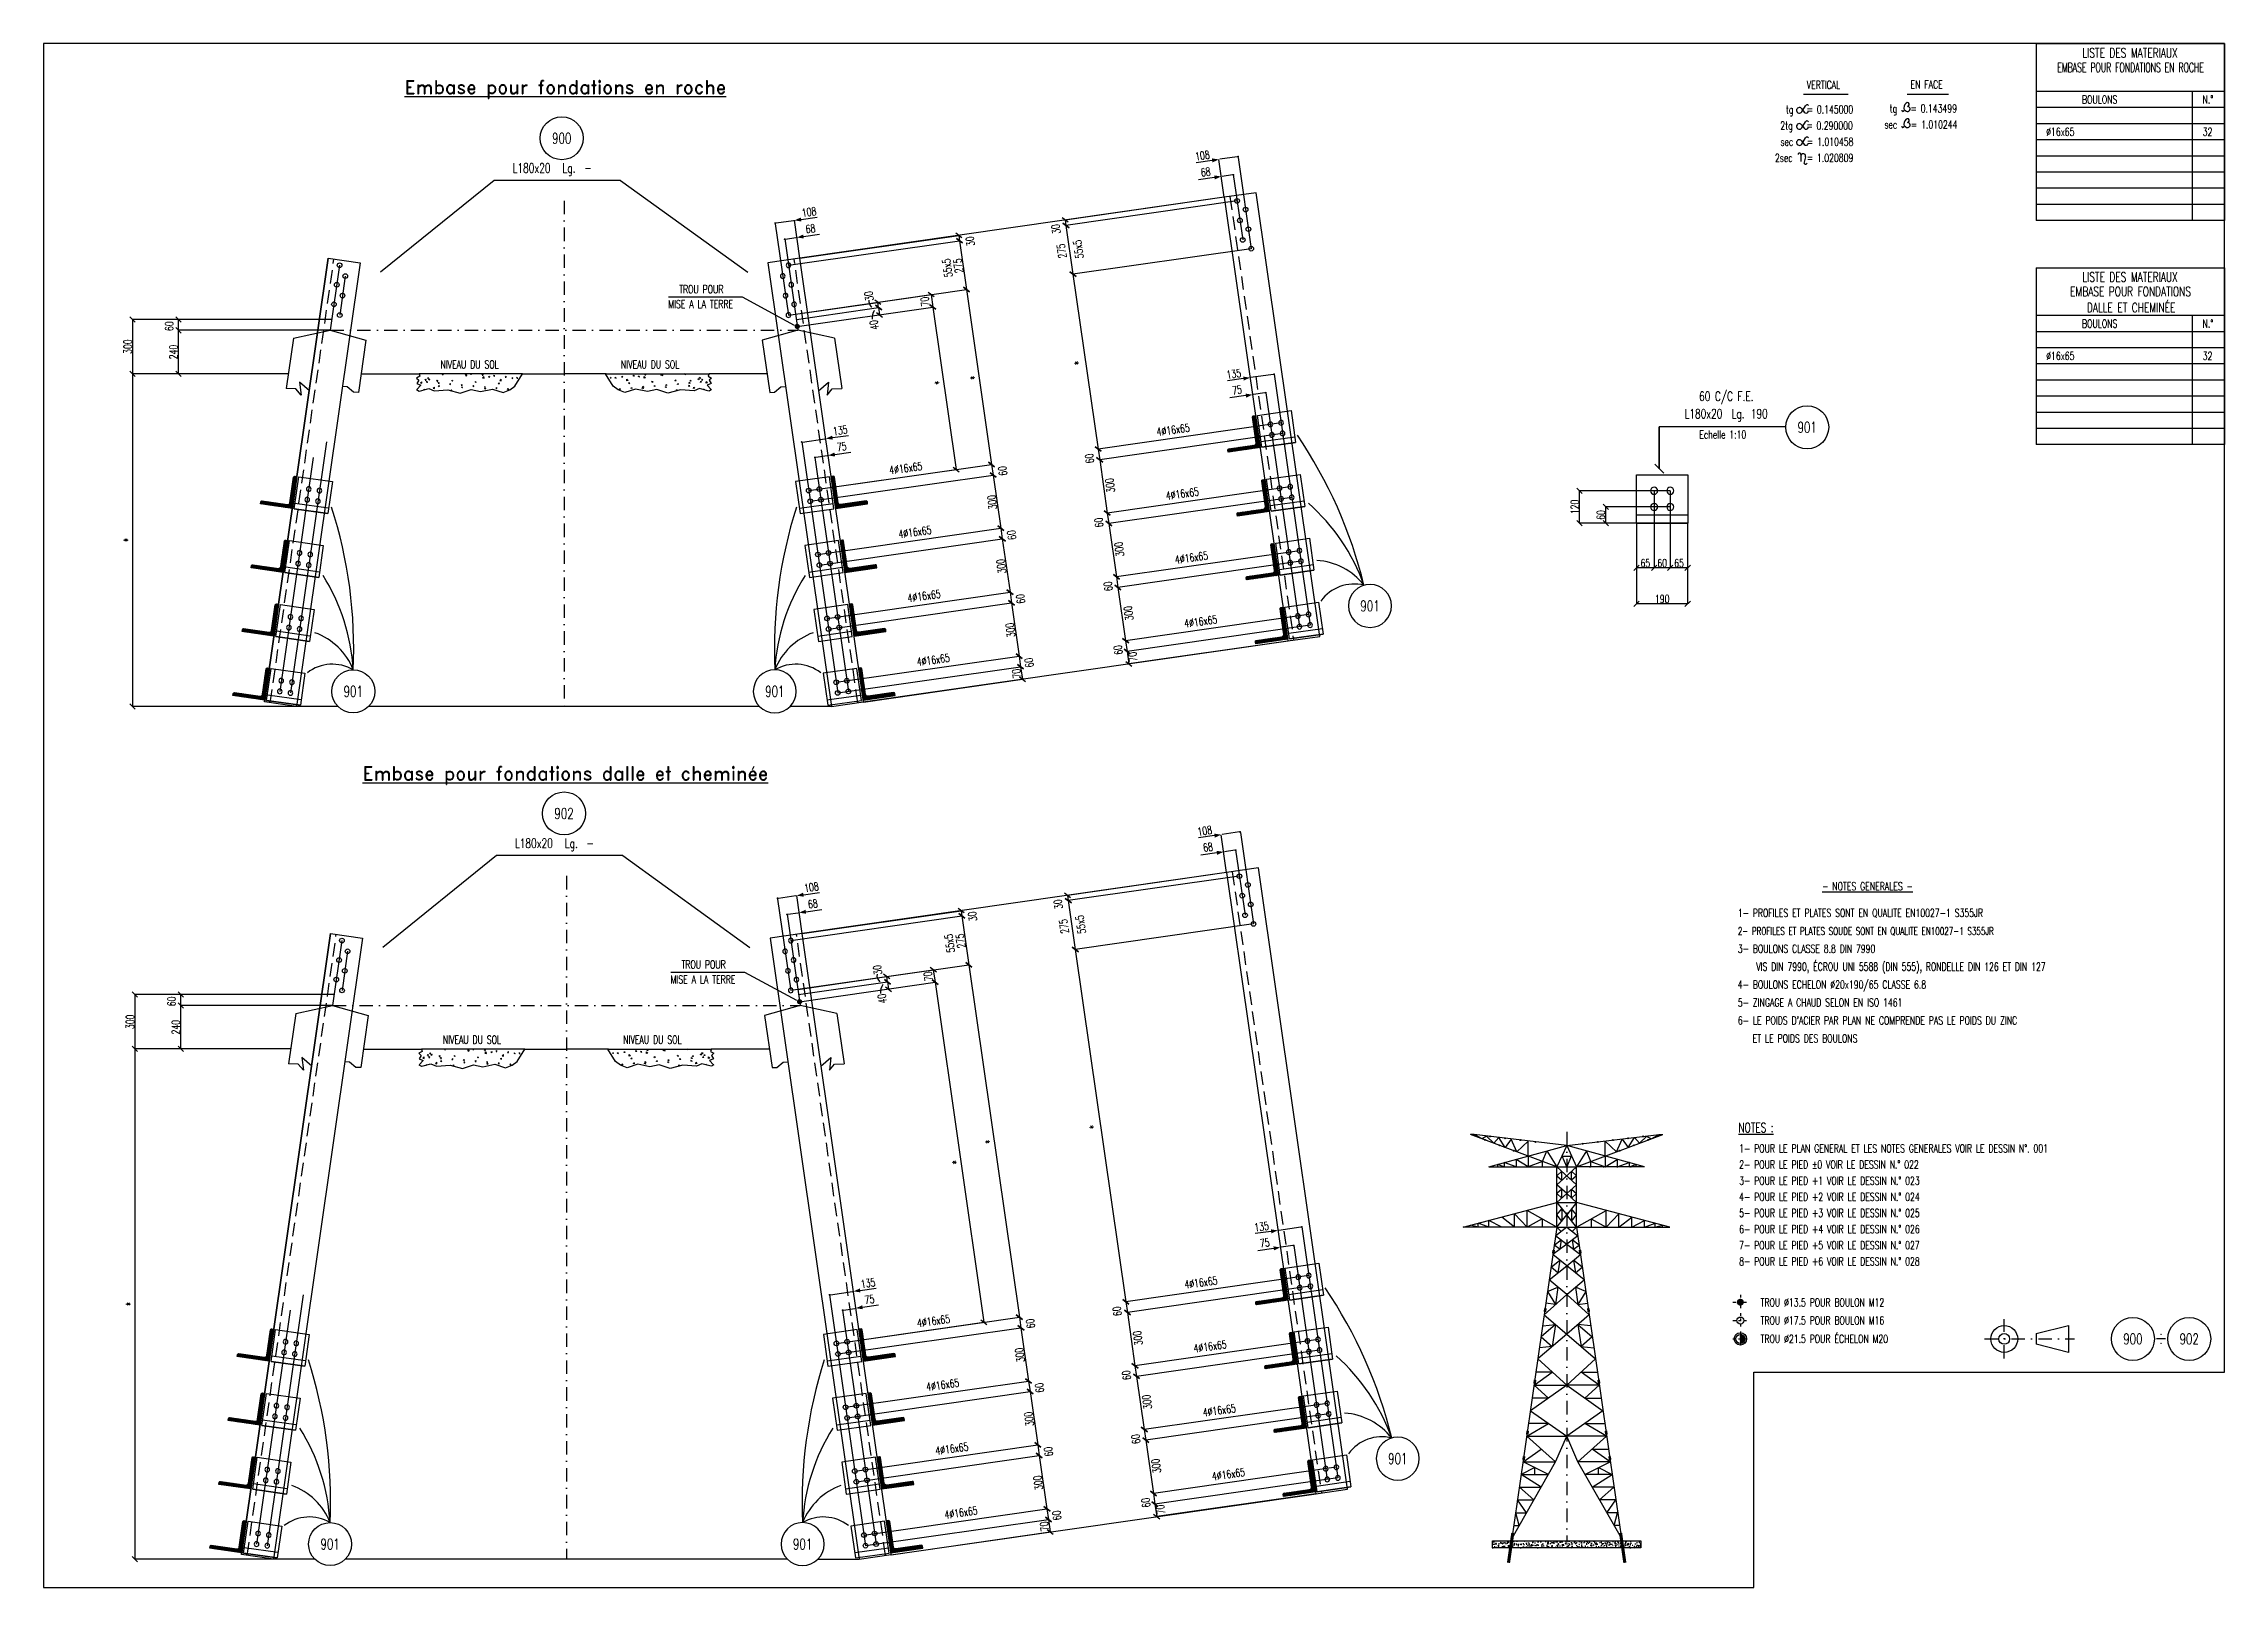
# Model space of a CAD drawing. Extents: x 375 to 12540, y 75 to 8685.
import ezdxf
from ezdxf.enums import TextEntityAlignment as Align

# ---------------------------------------------------------------- set-up
doc = ezdxf.new("R2010")
doc.units = 0
doc.header["$LTSCALE"] = 150
doc.header["$MEASUREMENT"] = 0
doc.header["$PDMODE"] = 33
doc.header["$PDSIZE"] = 5
doc.linetypes.add('DASHDOT', pattern=[1, 0.5, -0.25, 0, -0.25])
doc.linetypes.add('DASHED', pattern=[0.75, 0.5, -0.25])
doc.layers.get('0').update_dxf_attribs({"linetype": 'CONTINUOUS'})
doc.layers.get('DEFPOINTS').update_dxf_attribs({"linetype": 'CONTINUOUS'})
for name, color, linetype in [('035B', 7, 'CONTINUOUS'), ('ASSI', 3, 'CONTINUOUS'), ('BOLLINI_1', 7, 'CONTINUOUS'), ('FORI', 2, 'CONTINUOUS'), ('LINEA-MEDIA', 7, 'CONTINUOUS'), ('LINEA_ANG', 2, 'CONTINUOUS'), ('LM', 7, 'CONTINUOUS'), ('LP', 1, 'CONTINUOUS'), ('LS', 7, 'CONTINUOUS'), ('MZ', 6, 'DASHDOT'), ('NOTATION', 2, 'CONTINUOUS'), ('QT_MAL', 7, 'CONTINUOUS'), ('QT_MPR', 7, 'CONTINUOUS'), ('TRAT-Y', 7, 'DASHED'), ('TXT1', 7, 'CONTINUOUS')]:
    doc.layers.add(name, color=color, linetype=linetype)
doc.styles.add('1', font='romans', dxfattribs={"width": 0.7, "height": 45})
doc.styles.add('MONO', font='romans.shx', dxfattribs={"width": 0.7})
doc.styles.add('QUOTE', font='ROMANS8.SHX', dxfattribs={"width": 0.7})
doc.styles.add('RD', font='ROMAND8.SHX', dxfattribs={"width": 0.7})
doc.styles.add('RQL', font='ROMANS8.SHX', dxfattribs={"width": 0.7})
doc.styles.add('RS', font='ROMANS8.shx', dxfattribs={"width": 0.7})
doc.styles.add('S00', font='romans', dxfattribs={"width": 0.8})
doc.styles.get("Standard").update_dxf_attribs({"font": 'ROMANS8.SHX', "width": 0.7})
doc.dimstyles.new('FRECCE1', dxfattribs={"dimtxt": 45, "dimasz": 5, "dimexe": 0, "dimexo": 0, "dimgap": 1, "dimtad": 1, "dimzin": 0, "dimdsep": 46, "dimtxsty": 'RS', "dimblk1": 'QUOTP', "dimblk2": 'QUOTF', "dimsah": 1, "dimcen": 0, "dimclrd": 2, "dimclre": 2, "dimclrt": 7, "dimadec": 0, "dimazin": 0, "dimtfac": 1, "dimtix": 1, "dimtmove": 2, "dimatfit": 3, "dimldrblk": 'QUOTP', "dimfxl": 1, "dimtolj": 1, "dimtzin": 0, "dimarcsym": 0})
doc.dimstyles.new('KIT', dxfattribs={"dimtxt": 40, "dimasz": 20, "dimexe": 1.25, "dimexo": 20, "dimgap": 10, "dimtad": 3, "dimdec": 1, "dimdsep": 46, "dimtxsty": 'S00', "dimblk": 'OBLIQUE', "dimcen": 2.5, "dimclrd": 256, "dimclre": 256, "dimclrt": 256, "dimaunit": 1, "dimadec": 1, "dimazin": 0, "dimtfac": 1, "dimtdec": 1, "dimtmove": 0, "dimatfit": 3, "dimldrblk": 'OBLIQUE', "dimfxl": 1, "dimlwd": -1, "dimlwe": -1, "dimarcsym": 0})
doc.dimstyles.new('TRATTO', dxfattribs={"dimscale": 0, "dimtxt": 45, "dimasz": 30, "dimexe": 0, "dimexo": 0, "dimgap": 5, "dimtad": 1, "dimrnd": 0.5, "dimdsep": 46, "dimtxsty": 'RS', "dimblk1": 'OBLIQUE', "dimblk2": 'OBLIQUE', "dimsah": 1, "dimcen": 0.09, "dimclrd": 2, "dimclre": 2, "dimclrt": 7, "dimadec": 0, "dimazin": 0, "dimtfac": 1, "dimtix": 1, "dimtmove": 2, "dimatfit": 3, "dimfxl": 1, "dimtolj": 1, "dimtzin": 0, "dimarcsym": 0})
pattern_1 = [(53.16616, (5718.7575, 5184.0114), (-4.001887, 2.9974823), [])]
pattern_2 = [(53.16616, (5667.6215, 5540.361), (-4.001887, 2.9974823), [])]
pattern_3 = [(53.16616, (5616.4856, 5896.711), (-4.001887, 2.9974823), [])]
pattern_4 = [(53.16616, (5565.3496, 6253.0606), (-4.001887, 2.9974823), [])]
pattern_5 = [(53.16616, (5873.7224, 427.99), (-4.001887, 2.997482), [])]
pattern_6 = [(53.16616, (5822.5865, 784.3396), (-4.001887, 2.997482), [])]
pattern_7 = [(53.16616, (5771.4505, 1140.6893), (-4.001887, 2.997482), [])]
pattern_8 = [(53.16616, (5720.3146, 1497.039), (-4.001887, 2.997482), [])]

msp = doc.modelspace()

# ---------------------------------------------------------------- texts
at = {"layer": '035B', "style": 'MONO', "width": 0.7}
for s, p in [('TROU POUR', (3920.171, 7292.542)), ('MISE A LA TERRE', (3859.343, 7209.699)), ('TROU POUR', (3933.091, 3526.381)), ('MISE A LA TERRE', (3872.264, 3443.537))]:
    msp.add_text(s, height=45, dxfattribs=at).set_placement(p)
at = {"layer": 'LINEA-MEDIA', "style": 'RS', "width": 0.7}
for s, height, p in [('VERTICAL', 45.0005, (10210.603, 8432.438)), ('EN FACE', 45.0005, (10789.286, 8434.561)), ('tg   = 0.145000', 45.00053, (10094.062, 8295.46)), ('tg   = 0.143499', 45.00053, (10673.288, 8300.893)), ('2tg   = 0.290000', 45.00053, (10062.958, 8205.459)), ('sec   = 1.010458', 45.00053, (10063.289, 8115.458)), ('sec   = 1.010244', 45.00053, (10643.418, 8210.892)), ('2sec   = 1.020809', 45.00053, (10033.241, 8025.457))]:
    msp.add_text(s, height=height, dxfattribs=at).set_placement(p)
at = {"layer": 'LM', "style": 'RD'}
for s, width, p in [('LISTE DES MATERIAUX', 0.7, (12013.732, 8633.187)), ('EMBASE POUR FONDATIONS EN ROCHE', 0.6, (12016.668, 8552.185)), ('EMBASE POUR FONDATIONS', 0.7, (12016.668, 7302.38)), ('LISTE DES MATERIAUX', 0.7, (12013.732, 7383.382)), ('DALLE ET CHEMINÉE', 0.7, (12019.605, 7221.378))]:
    msp.add_text(s, height=52.49475, dxfattribs=dict(at, width=width)).set_placement(p, align=Align.MIDDLE)
at = {"layer": 'LM', "style": 'RS', "width": 0.7}
for s, p in [('2- POUR LE PIED %%P0 VOIR LE DESSIN N.° 022', (9833.355, 2410.53)), ('1- POUR LE PLAN GENERAL ET LES NOTES GENERALES VOIR LE DESSIN N%%D. 001', (9833.355, 2500.53)), ('3- POUR LE PIED +1 VOIR LE DESSIN N.° 023', (9833.355, 2320.53)), ('4- POUR LE PIED +2 VOIR LE DESSIN N.° 024', (9833.355, 2230.53)), ('5- POUR LE PIED +3 VOIR LE DESSIN N.° 025', (9833.355, 2140.53)), ('6- POUR LE PIED +4 VOIR LE DESSIN N.° 026', (9833.355, 2050.53)), ('7- POUR LE PIED +5 VOIR LE DESSIN N.° 027', (9833.355, 1960.53)), ('8- POUR LE PIED +6 VOIR LE DESSIN N.° 028', (9833.355, 1870.53))]:
    msp.add_text(s, height=45, dxfattribs=at).set_placement(p)
at = {"layer": 'LM', "linetype": 'ByBlock', "style": 'RS', "width": 0.7}
for s, p in [('TROU %%C13.5 POUR BOULON M12', (9952.71, 1641.502)), ('TROU %%C17.5 POUR BOULON M16', (9952.738, 1541.166)), ('TROU %%C21.5 POUR ÉCHELON M20', (9952.719, 1438.546))]:
    msp.add_text(s, height=45, dxfattribs=at).set_placement(p)
at = {"layer": 'LM', "char_height": 44.9937, "style": 'RD'}
for s, insert, attachment_point in [('BOULONS', (11745.785, 8373.006), 4), ('N.°', (12477.759, 8373.006), 6), ('BOULONS', (11745.785, 7123.201), 4), ('N.°', (12477.759, 7123.201), 6)]:
    msp.add_mtext(s, dxfattribs=dict(at, insert=insert, attachment_point=attachment_point))
at = {"layer": 'LS', "color": 3, "style": 'RD'}
for s, p in [('%%UEmbase pour fondations en roche', (3285.297, 8429.575)), ('%%UEmbase pour fondations dalle et cheminée', (3285.297, 4602.654))]:
    msp.add_text(s, height=75, dxfattribs=at).set_placement(p, align=Align.MIDDLE)
at = {"layer": 'LS', "color": 7, "style": 'RS', "width": 0.7}
for s, height, p in [('%%C16x65', 44.9937, (11545.788, 8170.547)), ('%%C16x65', 44.9937, (11545.788, 6920.742)), ('NIVEAU DU SOL', 45, (3595.573, 6873.278)), ('Echelle 1:10', 45, (9611.011, 6481.817)), ('NIVEAU DU SOL', 45, (3608.494, 3107.116))]:
    msp.add_text(s, height=height, dxfattribs=at).set_placement(p)
for p in [(12473.042, 8170.547), (12473.042, 6920.742)]:
    msp.add_text('32', height=44.9937, dxfattribs=at).set_placement(p, align=Align.RIGHT)
for p in [(2588.666, 6873.278), (2601.587, 3107.116)]:
    msp.add_text('NIVEAU DU SOL', height=45, rotation=360, dxfattribs=at).set_placement(p)
at = {"layer": 'NOTATION', "color": 7, "style": 'RS', "width": 0.7}
msp.add_text('%%uNOTES :', height=52.5, dxfattribs=at).set_placement((9828.739, 2612.881))
at = {"layer": 'TXT1', "style": '1', "width": 0.7}
for s, height, p in [('%%U- NOTES GENERALES -', 45.00027, (10296.144, 3962.743)), ('1- PROFILES ET PLATES SONT EN QUALITE EN10027-1 S355JR', 45.00027, (9825.929, 3814.319)), ('2- PROFILES ET PLATES SOUDE SONT EN QUALITE EN10027-1 S355JR', 42.00025, (9825.929, 3714.319)), ('3- BOULONS CLASSE 8.8 DIN 7990', 45.00027, (9825.929, 3614.319)), ('VIS DIN 7990, ÉCROU UNI 5588 (DIN 555), RONDELLE DIN 126 ET DIN 127', 45.00027, (9928.446, 3514.324)), ('4- BOULONS ECHELON %%C20x190/65 CLASSE 6.8 ', 45.00027, (9825.929, 3414.319)), ('5- ZINGAGE A CHAUD SELON EN ISO 1461', 45.00027, (9825.929, 3314.319)), ("6- LE POIDS D'ACIER PAR PLAN NE COMPRENDE PAS LE POIDS DU ZINC", 45.00027, (9825.929, 3214.319)), ('  ET LE POIDS DES BOULONS', 45.00027, (9865.442, 3114.341))]:
    msp.add_text(s, height=height, dxfattribs=at).set_placement(p)

# ---------------------------------------------------------------- blocks, each defined once
blk = doc.blocks.new('xxx')
blk.add_circle((0, 0), 8)
at = {"color": 3, "style": 'RQL', "width": 0.7}
blk.add_attdef('POS', text='', height=4, dxfattribs=at).set_placement((0, 0), align=Align.MIDDLE)
at = {"style": 'RQL', "width": 0.7, "flags": 1}
for tag, p in [('TIPO', (-0.39, -8.66)), ('POS1', (-0.39, -5.42))]:
    blk.add_attdef(tag, p, '', height=2, dxfattribs=at)
blk = doc.blocks.new('12')
at = {"color": 0}
for p, q in [((-1, 0.06), (-0.06, 1)), ((-1, 0.01), (-0.01, 1)), ((-1, -0.03), (0.03, 1)), ((-1, -0.07), (0.07, 1)), ((0.09, -1), (-1, 0.09)), ((0.05, -1), (-1, 0.05)), ((0, -1), (-1, 0)), ((-0.99, 0.16), (-0.16, 0.99)), ((-0.99, 0.11), (-0.11, 0.99)), ((-0.99, -0.11), (0.11, 0.99)), ((-0.99, -0.15), (0.15, 0.99)), ((0.17, -0.99), (-0.99, 0.17)), ((0.13, -0.99), (-0.99, 0.13)), ((-0.98, 0.22), (-0.22, 0.98)), ((-0.98, -0.19), (0.19, 0.98)), ((0.21, -0.98), (-0.98, 0.21)), ((-0.97, -0.23), (0.23, 0.97)), ((0.24, -0.97), (-0.97, 0.24)), ((-0.96, 0.28), (-0.28, 0.96)), ((-0.96, -0.27), (0.27, 0.96)), ((0.28, -0.96), (-0.96, 0.28)), ((-0.95, -0.3), (0.3, 0.95)), ((0.31, -0.95), (-0.95, 0.31)), ((-0.94, 0.34), (-0.34, 0.94)), ((-0.94, -0.33), (0.33, 0.94)), ((0.35, -0.94), (-0.94, 0.35)), ((-0.93, -0.37), (0.37, 0.93)), ((0.38, -0.93), (-0.93, 0.38)), ((-0.92, -0.4), (0.4, 0.92)), ((-0.91, 0.42), (-0.42, 0.91)), ((0.41, -0.91), (-0.91, 0.41)), ((-0.9, -0.43), (0.43, 0.9)), ((0.44, -0.9), (-0.9, 0.44)), ((-0.89, -0.46), (0.46, 0.89)), ((0.47, -0.88), (-0.88, 0.47)), ((-0.87, -0.49), (0.49, 0.87)), ((0.5, -0.87), (-0.87, 0.5)), ((-0.86, 0.52), (-0.52, 0.86)), ((-0.86, -0.52), (0.52, 0.86)), ((0.53, -0.85), (-0.85, 0.53)), ((-0.84, -0.54), (0.54, 0.84)), ((0.55, -0.83), (-0.83, 0.55)), ((-0.82, -0.57), (0.57, 0.82)), ((0.58, -0.81), (-0.81, 0.58)), ((-0.8, -0.6), (0.6, 0.8)), ((0.61, -0.79), (-0.79, 0.61)), ((-0.78, -0.62), (0.62, 0.78)), ((0.63, -0.78), (-0.78, 0.63)), ((-0.76, -0.65), (0.65, 0.76)), ((0.66, -0.75), (-0.75, 0.66)), ((-0.74, -0.67), (0.67, 0.74)), ((0.68, -0.73), (-0.73, 0.68)), ((-0.72, -0.69), (0.69, 0.72)), ((0.7, -0.71), (-0.71, 0.7)), ((-0.7, -0.72), (0.72, 0.7)), ((0.73, -0.69), (-0.69, 0.73)), ((0.75, -0.67), (-0.67, 0.75)), ((-0.67, -0.74), (0.74, 0.67)), ((-0.65, -0.76), (0.76, 0.65)), ((0.77, -0.64), (-0.64, 0.77)), ((-0.63, -0.78), (0.78, 0.63)), ((0.79, -0.62), (-0.62, 0.79)), ((-0.6, -0.8), (0.8, 0.6)), ((0.81, -0.59), (-0.59, 0.81)), ((-0.57, -0.82), (0.82, 0.57)), ((0.83, -0.56), (-0.56, 0.83)), ((-0.55, -0.84), (0.84, 0.55)), ((0.84, -0.54), (-0.54, 0.84)), ((-0.52, -0.85), (0.85, 0.52)), ((0.86, -0.51), (-0.51, 0.86)), ((-0.49, -0.87), (0.87, 0.49)), ((0.88, -0.48), (-0.48, 0.88)), ((-0.46, -0.89), (0.89, 0.46)), ((0.89, -0.45), (-0.45, 0.89)), ((-0.43, -0.9), (0.9, 0.43)), ((0.91, -0.42), (-0.42, 0.91)), ((-0.4, -0.92), (0.92, 0.4)), ((0.92, -0.39), (-0.39, 0.92)), ((-0.37, -0.93), (0.93, 0.37)), ((0.93, -0.36), (-0.36, 0.93)), ((-0.34, -0.94), (0.94, 0.34)), ((0.95, -0.33), (-0.33, 0.95)), ((-0.3, -0.95), (0.95, 0.3)), ((0.96, -0.29), (-0.29, 0.96)), ((-0.27, -0.96), (0.96, 0.27)), ((0.97, -0.26), (-0.26, 0.97)), ((-0.23, -0.97), (0.97, 0.23)), ((0.98, -0.22), (-0.22, 0.98)), ((-0.2, -0.98), (0.98, 0.2)), ((0.98, -0.18), (-0.18, 0.98)), ((-0.16, -0.99), (0.99, 0.16)), ((0.99, -0.14), (-0.14, 0.99)), ((-0.12, -0.99), (0.99, 0.12)), ((0.99, -0.1), (-0.1, 0.99)), ((-0.08, -1), (1, 0.08)), ((1, -0.06), (-0.06, 1)), ((-0.04, -1), (1, 0.04)), ((1, -0.02), (-0.02, 1)), ((1, 0.02), (0.02, 1)), ((1, 0.07), (0.07, 1)), ((0.99, 0.12), (0.12, 0.99)), ((0.98, 0.17), (0.17, 0.98)), ((0.97, 0.23), (0.23, 0.97)), ((0.96, 0.29), (0.29, 0.96)), ((0.93, 0.36), (0.36, 0.93)), ((0.9, 0.44), (0.44, 0.9)), ((0.84, 0.55), (0.55, 0.84)), ((-0.04, -1), (-1, -0.04)), ((-0.09, -1), (-1, -0.09)), ((-0.14, -0.99), (-0.99, -0.14)), ((-0.2, -0.98), (-0.98, -0.2)), ((-0.25, -0.97), (-0.97, -0.25)), ((-0.32, -0.95), (-0.95, -0.32)), ((-0.39, -0.92), (-0.92, -0.39)), ((-0.48, -0.88), (-0.88, -0.48)), ((-0.6, -0.8), (-0.8, -0.6)), ((0.01, -1), (1, -0.01)), ((0.05, -1), (1, -0.05)), ((0.1, -0.99), (0.99, -0.1)), ((0.15, -0.99), (0.99, -0.15)), ((0.21, -0.98), (0.98, -0.21)), ((0.27, -0.96), (0.96, -0.27)), ((0.33, -0.94), (0.94, -0.33)), ((0.41, -0.91), (0.91, -0.41)), ((0.5, -0.87), (0.87, -0.5)), ((0.66, -0.75), (0.75, -0.66))]:
    blk.add_line(p, q, dxfattribs=at)
blk.add_circle((0, 0), 1)
blk = doc.blocks.new('16')
blk.add_circle((0, 0), 1)
blk = doc.blocks.new('20')
at = {"color": 0}
for p, q in [((0, 0.98), (0.02, 1)), ((0, 0.94), (0.06, 1)), ((1, -0.01), (0, 0.99)), ((0, 0.89), (0.1, 0.99)), ((0, 0.85), (0.14, 0.99)), ((0, 0.8), (0.18, 0.98)), ((0, 0.76), (0.22, 0.98)), ((0, 0.71), (0.25, 0.97)), ((0, 0.67), (0.29, 0.96)), ((1, -0.05), (0, 0.95)), ((0, 0.62), (0.32, 0.95)), ((0, 0.58), (0.36, 0.93)), ((0, 0.53), (0.39, 0.92)), ((0, 0.49), (0.42, 0.91)), ((1, -0.09), (0, 0.9)), ((0, 0.44), (0.45, 0.89)), ((0, 0.4), (0.48, 0.88)), ((0.99, -0.13), (0, 0.86)), ((0, 0.35), (0.51, 0.86)), ((0, 0.31), (0.54, 0.84)), ((0, 0.26), (0.56, 0.83)), ((0.99, -0.17), (0, 0.81)), ((0, 0.22), (0.59, 0.81)), ((0, 0.17), (0.61, 0.79)), ((0.98, -0.21), (0, 0.77)), ((0, 0.13), (0.64, 0.77)), ((0, 0.08), (0.66, 0.75)), ((0, 0.04), (0.69, 0.73)), ((0.97, -0.25), (0, 0.72)), ((0, -0.01), (0.71, 0.7)), ((0.96, -0.28), (0, 0.68)), ((0, -0.05), (0.73, 0.68)), ((0, -0.1), (0.75, 0.66)), ((0.95, -0.32), (0, 0.63)), ((0, -0.14), (0.77, 0.63)), ((0, -0.19), (0.79, 0.61)), ((0.94, -0.35), (0, 0.59)), ((0, -0.23), (0.81, 0.58)), ((0, -0.28), (0.83, 0.56)), ((0.92, -0.38), (0, 0.54)), ((0, -0.32), (0.85, 0.53)), ((0.91, -0.41), (0, 0.5)), ((0, -0.36), (0.87, 0.5)), ((0, -0.41), (0.88, 0.47)), ((0.9, -0.44), (0, 0.45)), ((0, -0.45), (0.9, 0.44)), ((0.88, -0.47), (0, 0.41)), ((0, -0.5), (0.91, 0.41)), ((0, -0.54), (0.92, 0.38)), ((0.87, -0.5), (0, 0.36)), ((0, -0.59), (0.94, 0.35)), ((0.85, -0.53), (0, 0.32)), ((0, -0.63), (0.95, 0.31)), ((0, -0.68), (0.96, 0.28)), ((0.83, -0.56), (0, 0.27)), ((0, -0.72), (0.97, 0.25)), ((0.81, -0.58), (0, 0.23)), ((0, -0.77), (0.98, 0.21)), ((0.79, -0.61), (0, 0.18)), ((0, -0.81), (0.99, 0.17)), ((0.77, -0.63), (0, 0.14)), ((0, -0.86), (0.99, 0.13)), ((0.75, -0.66), (0, 0.09)), ((0, -0.9), (1, 0.09)), ((0.73, -0.68), (0, 0.05)), ((0, -0.95), (1, 0.05)), ((0.71, -0.7), (0, 0.01)), ((0, -0.99), (1, 0.01)), ((1, 0.04), (0.04, 1)), ((1, 0.09), (0.09, 1)), ((0.99, 0.14), (0.14, 0.99)), ((0.98, 0.19), (0.19, 0.98)), ((0.97, 0.25), (0.25, 0.97)), ((0.95, 0.31), (0.31, 0.95)), ((0.92, 0.38), (0.38, 0.92)), ((0.88, 0.47), (0.47, 0.88)), ((0.81, 0.59), (0.59, 0.81)), ((0.69, -0.73), (0, -0.04)), ((0.66, -0.75), (0, -0.08)), ((0.64, -0.77), (0, -0.13)), ((0.61, -0.79), (0, -0.17)), ((0.59, -0.81), (0, -0.22)), ((0.56, -0.83), (0, -0.26)), ((0.54, -0.84), (0, -0.31)), ((0.51, -0.86), (0, -0.35)), ((0.48, -0.88), (0, -0.4)), ((0.45, -0.89), (0, -0.44)), ((0.42, -0.91), (0, -0.49)), ((0.39, -0.92), (0, -0.53)), ((0.36, -0.93), (0, -0.58)), ((0.32, -0.95), (0, -0.62)), ((0.29, -0.96), (0, -0.67)), ((0.25, -0.97), (0, -0.71)), ((0.22, -0.98), (0, -0.76)), ((0.18, -0.98), (0, -0.8)), ((0.14, -0.99), (0, -0.85)), ((0.1, -0.99), (0, -0.89)), ((0.04, -1), (1, -0.04)), ((0.09, -1), (1, -0.09)), ((0.14, -0.99), (0.99, -0.14)), ((0.19, -0.98), (0.98, -0.19)), ((0.25, -0.97), (0.97, -0.25)), ((0.31, -0.95), (0.95, -0.31)), ((0.38, -0.92), (0.92, -0.38)), ((0.47, -0.88), (0.88, -0.47)), ((0.59, -0.81), (0.81, -0.59))]:
    blk.add_line(p, q, dxfattribs=at)
blk.add_line((0, 1), (0, -1))
blk.add_circle((0, 0), 1)
blk = doc.blocks.new('QUOTP')
at = {"layer": 'ASSI', "color": 2, "const_width": 1.07}
blk.add_lwpolyline([(-0.5, 0, 1), (0.5, 0, 1)], format="xyb", close=True, dxfattribs=at)
blk = doc.blocks.new('QUOTF')
at = {"layer": 'LS', "color": 2}
blk.add_line((7.5, 0), (25.5, 0), dxfattribs=at)
blk.add_solid([(7.5, 2.25), (0, 0), (7.5, -2.25)], dxfattribs=at)
blk = doc.blocks.new('*D13')
at = {"layer": 'DEFPOINTS', "color": 0, "transparency": 16777216}
for p in [(4677, 6377), (4751, 6388), (4751, 6388)]:
    blk.add_point(p, dxfattribs=at)
at = {"layer": 'QT_MAL', "color": 2, "lineweight": -2, "transparency": 16777216}
blk.add_line((4682, 6378), (4746, 6387), dxfattribs=at)
at = {"layer": 'QT_MAL', "color": 2, "lineweight": -2, "transparency": 16777216, "xscale": 5, "yscale": 5, "zscale": 5}
for name, p, rotation in [('QUOTP', (4677, 6377), 188.1661567056751), ('QUOTF', (4751, 6388), 8.16615670567513)]:
    blk.add_blockref(name, p, dxfattribs=dict(at, rotation=rotation))
at = {"layer": 'QT_MAL', "color": 7, "transparency": 16777216, "insert": (4827, 6437), "char_height": 45, "attachment_point": 5, "rotation": 8.1662, "style": 'RS'}
blk.add_mtext('\\A1;75', dxfattribs=at)
blk = doc.blocks.new('*D14')
at = {"layer": 'DEFPOINTS', "color": 0, "transparency": 16777216}
for p in [(4604, 6463), (4738, 6482), (4738, 6482)]:
    blk.add_point(p, dxfattribs=at)
at = {"layer": 'QT_MAL', "color": 2, "lineweight": -2, "transparency": 16777216}
blk.add_line((4609, 6463), (4733, 6481), dxfattribs=at)
at = {"layer": 'QT_MAL', "color": 2, "lineweight": -2, "transparency": 16777216, "xscale": 5, "yscale": 5, "zscale": 5}
for name, p, rotation in [('QUOTP', (4604, 6463), 188.1661567056751), ('QUOTF', (4738, 6482), 8.16615670567513)]:
    blk.add_blockref(name, p, dxfattribs=dict(at, rotation=rotation))
at = {"layer": 'QT_MAL', "color": 7, "transparency": 16777216, "insert": (4819, 6528), "char_height": 45, "attachment_point": 5, "rotation": 8.1662, "style": 'RS'}
blk.add_mtext('\\A1;135', dxfattribs=at)
blk = doc.blocks.new('ASSE98')
blk.add_line((0, 0), (1, 0))
at = {"color": 7, "style": 'QUOTE', "width": 0.5, "flags": 1}
for tag, p in [('TI', (1.3831, 6.8273)), ('DI_S', (1.3831, 6.4218)), ('D_S', (1.3831, 6.0209)), ('E_S', (1.3831, 5.6806)), ('NFORI', (1.3645, 5.2979)), ('ALAR', (1.3635, 4.9325)), ('FAM', (1.3775, 4.5465)), ('ALA', (1.3831, 4.1926)), ('DISP2', (1.3831, 3.8497)), ('DISP1', (1.3831, 3.5069)), ('PINZAF', (1.3831, 3.164)), ('PINZAI', (1.3831, 2.8211)), ('TRP', (1.3831, 2.4783)), ('NP', (1.3831, 2.1354)), ('SV', (1.3831, 1.7926)), ('PESO', (1.3831, 1.4497)), ('QUA', (1.3831, 1.1069)), ('LUN', (1.3831, 0.764)), ('PROF', (1.3831, 0.4211)), ('POS', (1.3831, 0.0783))]:
    blk.add_attdef(tag, p, '', height=0.2, dxfattribs=at)
at = {"color": 7, "flags": 1}
for tag, p in [('LAV1', (3.0743, 6.8285)), ('LAV2', (3.0743, 6.4951)), ('LAV3', (3.0743, 6.1618)), ('LAV4', (3.0743, 5.8285)), ('LAV5', (3.0743, 5.4951)), ('LAV6', (3.0743, 5.1618)), ('LAV7', (3.0743, 4.8285)), ('LAV8', (3.0743, 4.4951)), ('LAV9', (3.0743, 4.1618)), ('LAV10', (3.0743, 3.8285))]:
    blk.add_attdef(tag, p, '', height=0.2, dxfattribs=at)
blk = doc.blocks.new('*D15')
at = {"layer": 'DEFPOINTS', "color": 0, "transparency": 16777216}
for p in [(4509, 7594), (4577, 7604), (4577, 7604)]:
    blk.add_point(p, dxfattribs=at)
at = {"layer": 'QT_MAL', "color": 2, "lineweight": -2, "transparency": 16777216}
blk.add_line((4514, 7595), (4572, 7603), dxfattribs=at)
at = {"layer": 'QT_MAL', "color": 2, "lineweight": -2, "transparency": 16777216, "xscale": 5, "yscale": 5, "zscale": 5}
for name, p, rotation in [('QUOTP', (4509, 7594), 188.1661567056751), ('QUOTF', (4577, 7604), 8.16615670567513)]:
    blk.add_blockref(name, p, dxfattribs=dict(at, rotation=rotation))
at = {"layer": 'QT_MAL', "color": 7, "transparency": 16777216, "insert": (4653, 7653), "char_height": 45, "attachment_point": 5, "rotation": 8.1662, "style": 'RS'}
blk.add_mtext('\\A1;68', dxfattribs=at)
blk = doc.blocks.new('*D16')
at = {"layer": 'DEFPOINTS', "color": 0, "transparency": 16777216}
for p in [(4456, 7684), (4563, 7699), (4563, 7699)]:
    blk.add_point(p, dxfattribs=at)
at = {"layer": 'QT_MAL', "color": 2, "lineweight": -2, "transparency": 16777216}
blk.add_line((4461, 7685), (4558, 7699), dxfattribs=at)
at = {"layer": 'QT_MAL', "color": 2, "lineweight": -2, "transparency": 16777216, "xscale": 5, "yscale": 5, "zscale": 5}
for name, p, rotation in [('QUOTP', (4456, 7684), 188.1661567056751), ('QUOTF', (4563, 7699), 8.16615670567513)]:
    blk.add_blockref(name, p, dxfattribs=dict(at, rotation=rotation))
at = {"layer": 'QT_MAL', "color": 7, "transparency": 16777216, "insert": (4645, 7746), "char_height": 45, "attachment_point": 5, "rotation": 8.1662, "style": 'RS'}
blk.add_mtext('\\A1;108', dxfattribs=at)
blk = doc.blocks.new('_OBLIQUE')
at = {"color": 0, "linetype": 'ByBlock'}
blk.add_line((-0.5, -0.5), (0.5, 0.5), dxfattribs=at)
blk = doc.blocks.new('*D17')
at = {"layer": 'DEFPOINTS', "color": 0, "transparency": 16777216}
for p in [(1983, 7147), (871, 6844), (1741, 6844)]:
    blk.add_point(p, dxfattribs=at)
at = {"layer": 'QT_MPR', "color": 2, "lineweight": -2, "transparency": 16777216}
for p, q in [((1983, 7147), (871, 7147)), ((871, 7147), (871, 6844)), ((1741, 6844), (871, 6844))]:
    blk.add_line(p, q, dxfattribs=at)
at = {"layer": 'QT_MPR', "color": 2, "lineweight": -2, "transparency": 16777216, "xscale": 30, "yscale": 30, "zscale": 30}
for p, rotation in [((871, 7147), 90), ((871, 6844), 270)]:
    blk.add_blockref('_OBLIQUE', p, dxfattribs=dict(at, rotation=rotation))
at = {"layer": 'QT_MPR', "color": 7, "transparency": 16777216, "insert": (844, 6995), "char_height": 45, "attachment_point": 5, "rotation": 90, "style": 'RS'}
blk.add_mtext('\\A1;300', dxfattribs=at)
blk = doc.blocks.new('*D18')
at = {"layer": 'DEFPOINTS', "color": 0, "transparency": 16777216}
for p in [(1741, 6844), (871, 4988), (1786, 4988)]:
    blk.add_point(p, dxfattribs=at)
at = {"layer": 'QT_MPR', "color": 2, "lineweight": -2, "transparency": 16777216}
for p, q in [((1741, 6844), (871, 6844)), ((871, 6844), (871, 4988)), ((1786, 4988), (871, 4988))]:
    blk.add_line(p, q, dxfattribs=at)
at = {"layer": 'QT_MPR', "color": 2, "lineweight": -2, "transparency": 16777216, "xscale": 30, "yscale": 30, "zscale": 30}
for p, rotation in [((871, 6844), 90), ((871, 4988), 270)]:
    blk.add_blockref('_OBLIQUE', p, dxfattribs=dict(at, rotation=rotation))
at = {"layer": 'QT_MPR', "color": 7, "transparency": 16777216, "insert": (844, 5916), "char_height": 45, "attachment_point": 5, "rotation": 90, "style": 'RS'}
blk.add_mtext('\\A1;*', dxfattribs=at)
blk = doc.blocks.new('*D21')
at = {"layer": 'DEFPOINTS', "color": 0, "transparency": 16777216}
for p in [(7119, 6727), (7119, 6727), (7193, 6738)]:
    blk.add_point(p, dxfattribs=at)
at = {"layer": 'QT_MAL', "color": 2, "lineweight": -2, "transparency": 16777216}
blk.add_line((7188, 6737), (7124, 6728), dxfattribs=at)
at = {"layer": 'QT_MAL', "color": 2, "lineweight": -2, "transparency": 16777216, "xscale": 5, "yscale": 5, "zscale": 5}
for name, p, rotation in [('QUOTF', (7119, 6727), 188.1661567056751), ('QUOTP', (7193, 6738), 8.166156705675096)]:
    blk.add_blockref(name, p, dxfattribs=dict(at, rotation=rotation))
at = {"layer": 'QT_MAL', "color": 7, "transparency": 16777216, "insert": (7032, 6753), "char_height": 45, "attachment_point": 5, "rotation": 8.1662, "style": 'RS'}
blk.add_mtext('\\A1;75', dxfattribs=at)
blk = doc.blocks.new('*D22')
at = {"layer": 'DEFPOINTS', "color": 0, "transparency": 16777216}
for p in [(7105, 6822), (7105, 6822), (7239, 6841)]:
    blk.add_point(p, dxfattribs=at)
at = {"layer": 'QT_MAL', "color": 2, "lineweight": -2, "transparency": 16777216}
blk.add_line((7234, 6840), (7110, 6822), dxfattribs=at)
at = {"layer": 'QT_MAL', "color": 2, "lineweight": -2, "transparency": 16777216, "xscale": 5, "yscale": 5, "zscale": 5}
for name, p, rotation in [('QUOTF', (7105, 6822), 188.1661567056751), ('QUOTP', (7239, 6841), 8.166156705675096)]:
    blk.add_blockref(name, p, dxfattribs=dict(at, rotation=rotation))
at = {"layer": 'QT_MAL', "color": 7, "transparency": 16777216, "insert": (7014, 6843), "char_height": 45, "attachment_point": 5, "rotation": 8.1662, "style": 'RS'}
blk.add_mtext('\\A1;135', dxfattribs=at)
blk = doc.blocks.new('*D19')
at = {"layer": 'DEFPOINTS', "color": 0, "transparency": 16777216}
for p in [(6944, 7944), (6944, 7944), (7012, 7953)]:
    blk.add_point(p, dxfattribs=at)
at = {"layer": 'QT_MAL', "color": 2, "lineweight": -2, "transparency": 16777216}
blk.add_line((7007, 7953), (6949, 7944), dxfattribs=at)
at = {"layer": 'QT_MAL', "color": 2, "lineweight": -2, "transparency": 16777216, "xscale": 5, "yscale": 5, "zscale": 5}
for name, p, rotation in [('QUOTF', (6944, 7944), 188.1661567056751), ('QUOTP', (7012, 7953), 8.166156705675096)]:
    blk.add_blockref(name, p, dxfattribs=dict(at, rotation=rotation))
at = {"layer": 'QT_MAL', "color": 7, "transparency": 16777216, "insert": (6857, 7969), "char_height": 45, "attachment_point": 5, "rotation": 8.1662, "style": 'RS'}
blk.add_mtext('\\A1;68', dxfattribs=at)
blk = doc.blocks.new('*D20')
at = {"layer": 'DEFPOINTS', "color": 0, "transparency": 16777216}
for p in [(6931, 8039), (6931, 8039), (7038, 8055)]:
    blk.add_point(p, dxfattribs=at)
at = {"layer": 'QT_MAL', "color": 2, "lineweight": -2, "transparency": 16777216}
blk.add_line((7033, 8054), (6936, 8040), dxfattribs=at)
at = {"layer": 'QT_MAL', "color": 2, "lineweight": -2, "transparency": 16777216, "xscale": 5, "yscale": 5, "zscale": 5}
for name, p, rotation in [('QUOTF', (6931, 8039), 188.1661567056751), ('QUOTP', (7038, 8055), 8.166156705675096)]:
    blk.add_blockref(name, p, dxfattribs=dict(at, rotation=rotation))
at = {"layer": 'QT_MAL', "color": 7, "transparency": 16777216, "insert": (6839, 8061), "char_height": 45, "attachment_point": 5, "rotation": 8.1662, "style": 'RS'}
blk.add_mtext('\\A1;108', dxfattribs=at)
blk = doc.blocks.new('*D23')
at = {"layer": 'DEFPOINTS', "color": 0, "transparency": 16777216}
for p in [(4530, 7449), (5523, 7314), (4530, 7171)]:
    blk.add_point(p, dxfattribs=at)
at = {"layer": 'QT_MPR', "color": 2, "lineweight": -2, "transparency": 16777216}
for p, q in [((4530, 7449), (5484, 7586)), ((5484, 7586), (5523, 7314)), ((4530, 7171), (5523, 7314))]:
    blk.add_line(p, q, dxfattribs=at)
at = {"layer": 'QT_MPR', "color": 2, "lineweight": -2, "transparency": 16777216, "xscale": 30, "yscale": 30, "zscale": 30}
for p, rotation in [((5484, 7586), 98.16615670567397), ((5523, 7314), 278.166156705674)]:
    blk.add_blockref('_OBLIQUE', p, dxfattribs=dict(at, rotation=rotation))
at = {"layer": 'QT_MPR', "color": 7, "transparency": 16777216, "insert": (5416, 7434), "char_height": 45, "attachment_point": 5, "rotation": 98.1662, "style": 'RS'}
blk.add_mtext('\\A1;55x5', dxfattribs=at)
blk = doc.blocks.new('*D24')
at = {"layer": 'DEFPOINTS', "color": 0, "transparency": 16777216}
for p in [(4530, 7449), (5523, 7314), (4530, 7171)]:
    blk.add_point(p, dxfattribs=at)
at = {"layer": 'QT_MPR', "color": 2, "lineweight": -2, "transparency": 16777216}
for p, q in [((4530, 7449), (5484, 7586)), ((5484, 7586), (5523, 7314)), ((4530, 7171), (5523, 7314))]:
    blk.add_line(p, q, dxfattribs=at)
at = {"layer": 'QT_MPR', "color": 2, "lineweight": -2, "transparency": 16777216, "xscale": 30, "yscale": 30, "zscale": 30}
for p, rotation in [((5484, 7586), 98.16615670567397), ((5523, 7314), 278.166156705674)]:
    blk.add_blockref('_OBLIQUE', p, dxfattribs=dict(at, rotation=rotation))
at = {"layer": 'QT_MPR', "color": 7, "transparency": 16777216, "insert": (5477, 7446), "char_height": 45, "attachment_point": 5, "rotation": 98.1662, "style": 'RS'}
blk.add_mtext('\\A1;275', dxfattribs=at)
blk = doc.blocks.new('*D25')
at = {"layer": 'DEFPOINTS', "color": 0, "transparency": 16777216}
for p in [(4530, 7171), (5663, 6338), (4643, 6192)]:
    blk.add_point(p, dxfattribs=at)
at = {"layer": 'QT_MPR', "color": 2, "lineweight": -2, "transparency": 16777216}
for p, q in [((4530, 7171), (5523, 7314)), ((5523, 7314), (5663, 6338)), ((4643, 6192), (5663, 6338))]:
    blk.add_line(p, q, dxfattribs=at)
at = {"layer": 'QT_MPR', "color": 2, "lineweight": -2, "transparency": 16777216, "xscale": 30, "yscale": 30, "zscale": 30}
for p, rotation in [((5523, 7314), 98.16615670567397), ((5663, 6338), 278.166156705674)]:
    blk.add_blockref('_OBLIQUE', p, dxfattribs=dict(at, rotation=rotation))
at = {"layer": 'QT_MPR', "color": 7, "transparency": 16777216, "insert": (5566, 6822), "char_height": 45, "attachment_point": 5, "rotation": 98.1662, "style": 'RS'}
blk.add_mtext('\\A1;*', dxfattribs=at)
blk = doc.blocks.new('*D26')
at = {"layer": 'DEFPOINTS', "color": 0, "transparency": 16777216}
for p in [(5672, 6279), (4643, 6192), (4651, 6133)]:
    blk.add_point(p, dxfattribs=at)
at = {"layer": 'QT_MPR', "color": 2, "lineweight": -2, "transparency": 16777216}
for p, q in [((4643, 6192), (5663, 6338)), ((5663, 6338), (5672, 6279)), ((4651, 6133), (5672, 6279))]:
    blk.add_line(p, q, dxfattribs=at)
at = {"layer": 'QT_MPR', "color": 2, "lineweight": -2, "transparency": 16777216, "xscale": 30, "yscale": 30, "zscale": 30}
for p, rotation in [((5663, 6338), 98.16615670567397), ((5672, 6279), 278.166156705674)]:
    blk.add_blockref('_OBLIQUE', p, dxfattribs=dict(at, rotation=rotation))
at = {"layer": 'QT_MPR', "color": 7, "transparency": 16777216, "insert": (5725, 6302), "char_height": 45, "attachment_point": 5, "rotation": 98.1662, "style": 'RS'}
blk.add_mtext('\\A1;60', dxfattribs=at)
blk = doc.blocks.new('*D27')
at = {"layer": 'DEFPOINTS', "color": 0, "transparency": 16777216}
for p in [(4651, 6133), (5715, 5982), (4694, 5836)]:
    blk.add_point(p, dxfattribs=at)
at = {"layer": 'QT_MPR', "color": 2, "lineweight": -2, "transparency": 16777216}
for p, q in [((4651, 6133), (5672, 6279)), ((5672, 6279), (5715, 5982)), ((4694, 5836), (5715, 5982))]:
    blk.add_line(p, q, dxfattribs=at)
at = {"layer": 'QT_MPR', "color": 2, "lineweight": -2, "transparency": 16777216, "xscale": 30, "yscale": 30, "zscale": 30}
for p, rotation in [((5672, 6279), 98.16615670567397), ((5715, 5982), 278.166156705674)]:
    blk.add_blockref('_OBLIQUE', p, dxfattribs=dict(at, rotation=rotation))
at = {"layer": 'QT_MPR', "color": 7, "transparency": 16777216, "insert": (5666, 6127), "char_height": 45, "attachment_point": 5, "rotation": 98.1662, "style": 'RS'}
blk.add_mtext('\\A1;300', dxfattribs=at)
blk = doc.blocks.new('*D28')
at = {"layer": 'DEFPOINTS', "color": 0, "transparency": 16777216}
for p in [(5723, 5923), (4694, 5836), (4703, 5776)]:
    blk.add_point(p, dxfattribs=at)
at = {"layer": 'QT_MPR', "color": 2, "lineweight": -2, "transparency": 16777216}
for p, q in [((4694, 5836), (5715, 5982)), ((5715, 5982), (5723, 5923)), ((4703, 5776), (5723, 5923))]:
    blk.add_line(p, q, dxfattribs=at)
at = {"layer": 'QT_MPR', "color": 2, "lineweight": -2, "transparency": 16777216, "xscale": 30, "yscale": 30, "zscale": 30}
for p, rotation in [((5715, 5982), 98.16615670567397), ((5723, 5923), 278.166156705674)]:
    blk.add_blockref('_OBLIQUE', p, dxfattribs=dict(at, rotation=rotation))
at = {"layer": 'QT_MPR', "color": 7, "transparency": 16777216, "insert": (5775, 5944), "char_height": 45, "attachment_point": 5, "rotation": 98.1662, "style": 'RS'}
blk.add_mtext('\\A1;60', dxfattribs=at)
blk = doc.blocks.new('*D29')
at = {"layer": 'DEFPOINTS', "color": 0, "transparency": 16777216}
for p in [(4703, 5776), (5766, 5626), (4745, 5479)]:
    blk.add_point(p, dxfattribs=at)
at = {"layer": 'QT_MPR', "color": 2, "lineweight": -2, "transparency": 16777216}
for p, q in [((4703, 5776), (5723, 5923)), ((5723, 5923), (5766, 5626)), ((4745, 5479), (5766, 5626))]:
    blk.add_line(p, q, dxfattribs=at)
at = {"layer": 'QT_MPR', "color": 2, "lineweight": -2, "transparency": 16777216, "xscale": 30, "yscale": 30, "zscale": 30}
for p, rotation in [((5723, 5923), 98.16615670567397), ((5766, 5626), 278.166156705674)]:
    blk.add_blockref('_OBLIQUE', p, dxfattribs=dict(at, rotation=rotation))
at = {"layer": 'QT_MPR', "color": 7, "transparency": 16777216, "insert": (5717, 5770), "char_height": 45, "attachment_point": 5, "rotation": 98.1662, "style": 'RS'}
blk.add_mtext('\\A1;300', dxfattribs=at)
blk = doc.blocks.new('*D30')
at = {"layer": 'DEFPOINTS', "color": 0, "transparency": 16777216}
for p in [(4745, 5479), (5774, 5566), (4754, 5420)]:
    blk.add_point(p, dxfattribs=at)
at = {"layer": 'QT_MPR', "color": 2, "lineweight": -2, "transparency": 16777216}
for p, q in [((4745, 5479), (5766, 5626)), ((5766, 5626), (5774, 5566)), ((4754, 5420), (5774, 5566))]:
    blk.add_line(p, q, dxfattribs=at)
at = {"layer": 'QT_MPR', "color": 2, "lineweight": -2, "transparency": 16777216, "xscale": 30, "yscale": 30, "zscale": 30}
for p, rotation in [((5766, 5626), 98.16615670567397), ((5774, 5566), 278.166156705674)]:
    blk.add_blockref('_OBLIQUE', p, dxfattribs=dict(at, rotation=rotation))
at = {"layer": 'QT_MPR', "color": 7, "transparency": 16777216, "insert": (5825, 5588), "char_height": 45, "attachment_point": 5, "rotation": 98.1662, "style": 'RS'}
blk.add_mtext('\\A1;60', dxfattribs=at)
blk = doc.blocks.new('*D31')
at = {"layer": 'DEFPOINTS', "color": 0, "transparency": 16777216}
for p in [(4754, 5420), (5817, 5269), (4796, 5123)]:
    blk.add_point(p, dxfattribs=at)
at = {"layer": 'QT_MPR', "color": 2, "lineweight": -2, "transparency": 16777216}
for p, q in [((4754, 5420), (5774, 5566)), ((5774, 5566), (5817, 5269)), ((4796, 5123), (5817, 5269))]:
    blk.add_line(p, q, dxfattribs=at)
at = {"layer": 'QT_MPR', "color": 2, "lineweight": -2, "transparency": 16777216, "xscale": 30, "yscale": 30, "zscale": 30}
for p, rotation in [((5774, 5566), 98.16615670567397), ((5817, 5269), 278.166156705674)]:
    blk.add_blockref('_OBLIQUE', p, dxfattribs=dict(at, rotation=rotation))
at = {"layer": 'QT_MPR', "color": 7, "transparency": 16777216, "insert": (5768, 5414), "char_height": 45, "attachment_point": 5, "rotation": 98.1662, "style": 'RS'}
blk.add_mtext('\\A1;300', dxfattribs=at)
blk = doc.blocks.new('*D32')
at = {"layer": 'DEFPOINTS', "color": 0, "transparency": 16777216}
for p in [(4796, 5123), (5825, 5210), (4805, 5064)]:
    blk.add_point(p, dxfattribs=at)
at = {"layer": 'QT_MPR', "color": 2, "lineweight": -2, "transparency": 16777216}
for p, q in [((4796, 5123), (5817, 5269)), ((5817, 5269), (5825, 5210)), ((4805, 5064), (5825, 5210))]:
    blk.add_line(p, q, dxfattribs=at)
at = {"layer": 'QT_MPR', "color": 2, "lineweight": -2, "transparency": 16777216, "xscale": 30, "yscale": 30, "zscale": 30}
for p, rotation in [((5817, 5269), 98.16615670567397), ((5825, 5210), 278.166156705674)]:
    blk.add_blockref('_OBLIQUE', p, dxfattribs=dict(at, rotation=rotation))
at = {"layer": 'QT_MPR', "color": 7, "transparency": 16777216, "insert": (5872, 5232), "char_height": 45, "attachment_point": 5, "rotation": 98.1662, "style": 'RS'}
blk.add_mtext('\\A1;60', dxfattribs=at)
blk = doc.blocks.new('*D33')
at = {"layer": 'DEFPOINTS', "color": 0, "transparency": 16777216}
for p in [(5484, 7586), (4530, 7449), (4593, 7488)]:
    blk.add_point(p, dxfattribs=at)
at = {"layer": 'QT_MPR', "color": 2, "lineweight": -2, "transparency": 16777216}
for p, q in [((4530, 7449), (5484, 7586)), ((4593, 7488), (5480, 7615)), ((5480, 7615), (5484, 7586))]:
    blk.add_line(p, q, dxfattribs=at)
at = {"layer": 'QT_MPR', "color": 2, "lineweight": -2, "transparency": 16777216, "xscale": 30, "yscale": 30, "zscale": 30}
for p, rotation in [((5480, 7615), 98.16615670567397), ((5484, 7586), 278.166156705674)]:
    blk.add_blockref('_OBLIQUE', p, dxfattribs=dict(at, rotation=rotation))
at = {"layer": 'QT_MPR', "color": 7, "transparency": 16777216, "insert": (5544, 7583), "char_height": 45, "attachment_point": 5, "rotation": 98.1662, "style": 'RS'}
blk.add_mtext('\\A1;30', dxfattribs=at)
blk = doc.blocks.new('*D34')
at = {"layer": 'DEFPOINTS', "color": 0, "transparency": 16777216}
for p in [(5835, 5141), (4805, 5064), (4948, 5013)]:
    blk.add_point(p, dxfattribs=at)
at = {"layer": 'QT_MPR', "color": 2, "lineweight": -2, "transparency": 16777216}
for p, q in [((4805, 5064), (5825, 5210)), ((4948, 5013), (5835, 5141)), ((5825, 5210), (5835, 5141))]:
    blk.add_line(p, q, dxfattribs=at)
at = {"layer": 'QT_MPR', "color": 2, "lineweight": -2, "transparency": 16777216, "xscale": 30, "yscale": 30, "zscale": 30}
for p, rotation in [((5825, 5210), 98.16615670567397), ((5835, 5141), 278.166156705674)]:
    blk.add_blockref('_OBLIQUE', p, dxfattribs=dict(at, rotation=rotation))
at = {"layer": 'QT_MPR', "color": 7, "transparency": 16777216, "insert": (5803, 5171), "char_height": 45, "attachment_point": 5, "rotation": 98.1662, "style": 'RS'}
blk.add_mtext('\\A1;70', dxfattribs=at)
blk = doc.blocks.new('*D35')
at = {"layer": 'DEFPOINTS', "color": 0, "transparency": 16777216}
for p in [(5029, 7242), (4569, 7177), (4574, 7147)]:
    blk.add_point(p, dxfattribs=at)
at = {"layer": 'LS', "color": 2, "lineweight": -2, "transparency": 16777216}
for p, q in [((4569, 7177), (5029, 7242)), ((4574, 7147), (5033, 7213)), ((5033, 7213), (5029, 7242))]:
    blk.add_line(p, q, dxfattribs=at)
at = {"layer": 'LS', "color": 2, "lineweight": -2, "transparency": 16777216, "xscale": 30, "yscale": 30, "zscale": 30}
for p, rotation in [((5029, 7242), 98.16615670567228), ((5033, 7213), 278.1661567056723)]:
    blk.add_blockref('_OBLIQUE', p, dxfattribs=dict(at, rotation=rotation))
at = {"layer": 'LS', "color": 7, "transparency": 16777216, "insert": (4979, 7277), "char_height": 45, "attachment_point": 5, "rotation": 98.1662, "style": 'RS'}
blk.add_mtext('\\A1;30', dxfattribs=at)
blk = doc.blocks.new('*D38')
at = {"layer": 'DEFPOINTS', "color": 0, "transparency": 16777216}
for p in [(7033, 7808), (7111, 7541), (6117, 7399)]:
    blk.add_point(p, dxfattribs=at)
at = {"layer": 'QT_MPR', "color": 2, "lineweight": -2, "transparency": 16777216}
for p, q in [((7033, 7808), (6078, 7671)), ((6078, 7671), (6117, 7399)), ((7111, 7541), (6117, 7399))]:
    blk.add_line(p, q, dxfattribs=at)
at = {"layer": 'QT_MPR', "color": 2, "lineweight": -2, "transparency": 16777216, "xscale": 30, "yscale": 30, "zscale": 30}
for p, rotation in [((6078, 7671), 98.16615670567397), ((6117, 7399), 278.166156705674)]:
    blk.add_blockref('_OBLIQUE', p, dxfattribs=dict(at, rotation=rotation))
at = {"layer": 'QT_MPR', "color": 7, "transparency": 16777216, "insert": (6147, 7538), "char_height": 45, "attachment_point": 5, "rotation": 98.1662, "style": 'RS'}
blk.add_mtext('\\A1;55x5', dxfattribs=at)
blk = doc.blocks.new('*D39')
at = {"layer": 'DEFPOINTS', "color": 0, "transparency": 16777216}
for p in [(7033, 7808), (7111, 7541), (6117, 7399)]:
    blk.add_point(p, dxfattribs=at)
at = {"layer": 'QT_MPR', "color": 2, "lineweight": -2, "transparency": 16777216}
for p, q in [((7033, 7808), (6078, 7671)), ((6078, 7671), (6117, 7399)), ((7111, 7541), (6117, 7399))]:
    blk.add_line(p, q, dxfattribs=at)
at = {"layer": 'QT_MPR', "color": 2, "lineweight": -2, "transparency": 16777216, "xscale": 30, "yscale": 30, "zscale": 30}
for p, rotation in [((6078, 7671), 98.16615670567397), ((6117, 7399), 278.166156705674)]:
    blk.add_blockref('_OBLIQUE', p, dxfattribs=dict(at, rotation=rotation))
at = {"layer": 'QT_MPR', "color": 7, "transparency": 16777216, "insert": (6054, 7528), "char_height": 45, "attachment_point": 5, "rotation": 98.1662, "style": 'RS'}
blk.add_mtext('\\A1;275', dxfattribs=at)
blk = doc.blocks.new('*D40')
at = {"layer": 'DEFPOINTS', "color": 0, "transparency": 16777216}
for p in [(7111, 7541), (7278, 6570), (6257, 6424)]:
    blk.add_point(p, dxfattribs=at)
at = {"layer": 'QT_MPR', "color": 2, "lineweight": -2, "transparency": 16777216}
for p, q in [((7111, 7541), (6117, 7399)), ((6117, 7399), (6257, 6424)), ((7278, 6570), (6257, 6424))]:
    blk.add_line(p, q, dxfattribs=at)
at = {"layer": 'QT_MPR', "color": 2, "lineweight": -2, "transparency": 16777216, "xscale": 30, "yscale": 30, "zscale": 30}
for p, rotation in [((6117, 7399), 98.16615670567397), ((6257, 6424), 278.166156705674)]:
    blk.add_blockref('_OBLIQUE', p, dxfattribs=dict(at, rotation=rotation))
at = {"layer": 'QT_MPR', "color": 7, "transparency": 16777216, "insert": (6147, 6905), "char_height": 45, "attachment_point": 5, "rotation": 98.1662, "style": 'RS'}
blk.add_mtext('\\A1;*', dxfattribs=at)
blk = doc.blocks.new('*D41')
at = {"layer": 'DEFPOINTS', "color": 0, "transparency": 16777216}
for p in [(7278, 6570), (7286, 6511), (6266, 6364)]:
    blk.add_point(p, dxfattribs=at)
at = {"layer": 'QT_MPR', "color": 2, "lineweight": -2, "transparency": 16777216}
for p, q in [((7278, 6570), (6257, 6424)), ((7286, 6511), (6266, 6364)), ((6257, 6424), (6266, 6364))]:
    blk.add_line(p, q, dxfattribs=at)
at = {"layer": 'QT_MPR', "color": 2, "lineweight": -2, "transparency": 16777216, "xscale": 30, "yscale": 30, "zscale": 30}
for p, rotation in [((6257, 6424), 98.16615670567397), ((6266, 6364), 278.166156705674)]:
    blk.add_blockref('_OBLIQUE', p, dxfattribs=dict(at, rotation=rotation))
at = {"layer": 'QT_MPR', "color": 7, "transparency": 16777216, "insert": (6209, 6371), "char_height": 45, "attachment_point": 5, "rotation": 98.1662, "style": 'RS'}
blk.add_mtext('\\A1;60', dxfattribs=at)
blk = doc.blocks.new('*D42')
at = {"layer": 'DEFPOINTS', "color": 0, "transparency": 16777216}
for p in [(7286, 6511), (7329, 6214), (6308, 6067)]:
    blk.add_point(p, dxfattribs=at)
at = {"layer": 'QT_MPR', "color": 2, "lineweight": -2, "transparency": 16777216}
for p, q in [((7286, 6511), (6266, 6364)), ((6266, 6364), (6308, 6067)), ((7329, 6214), (6308, 6067))]:
    blk.add_line(p, q, dxfattribs=at)
at = {"layer": 'QT_MPR', "color": 2, "lineweight": -2, "transparency": 16777216, "xscale": 30, "yscale": 30, "zscale": 30}
for p, rotation in [((6266, 6364), 98.16615670567397), ((6308, 6067), 278.166156705674)]:
    blk.add_blockref('_OBLIQUE', p, dxfattribs=dict(at, rotation=rotation))
at = {"layer": 'QT_MPR', "color": 7, "transparency": 16777216, "insert": (6324, 6221), "char_height": 45, "attachment_point": 5, "rotation": 98.1662, "style": 'RS'}
blk.add_mtext('\\A1;300', dxfattribs=at)
blk = doc.blocks.new('*D43')
at = {"layer": 'DEFPOINTS', "color": 0, "transparency": 16777216}
for p in [(7329, 6214), (7338, 6154), (6317, 6008)]:
    blk.add_point(p, dxfattribs=at)
at = {"layer": 'QT_MPR', "color": 2, "lineweight": -2, "transparency": 16777216}
for p, q in [((7329, 6214), (6308, 6067)), ((7338, 6154), (6317, 6008)), ((6308, 6067), (6317, 6008))]:
    blk.add_line(p, q, dxfattribs=at)
at = {"layer": 'QT_MPR', "color": 2, "lineweight": -2, "transparency": 16777216, "xscale": 30, "yscale": 30, "zscale": 30}
for p, rotation in [((6308, 6067), 98.16615670567397), ((6317, 6008), 278.166156705674)]:
    blk.add_blockref('_OBLIQUE', p, dxfattribs=dict(at, rotation=rotation))
at = {"layer": 'QT_MPR', "color": 7, "transparency": 16777216, "insert": (6261, 6014), "char_height": 45, "attachment_point": 5, "rotation": 98.1662, "style": 'RS'}
blk.add_mtext('\\A1;60', dxfattribs=at)
blk = doc.blocks.new('*D44')
at = {"layer": 'DEFPOINTS', "color": 0, "transparency": 16777216}
for p in [(7338, 6154), (7380, 5857), (6360, 5711)]:
    blk.add_point(p, dxfattribs=at)
at = {"layer": 'QT_MPR', "color": 2, "lineweight": -2, "transparency": 16777216}
for p, q in [((7338, 6154), (6317, 6008)), ((6317, 6008), (6360, 5711)), ((7380, 5857), (6360, 5711))]:
    blk.add_line(p, q, dxfattribs=at)
at = {"layer": 'QT_MPR', "color": 2, "lineweight": -2, "transparency": 16777216, "xscale": 30, "yscale": 30, "zscale": 30}
for p, rotation in [((6317, 6008), 98.16615670567397), ((6360, 5711), 278.166156705674)]:
    blk.add_blockref('_OBLIQUE', p, dxfattribs=dict(at, rotation=rotation))
at = {"layer": 'QT_MPR', "color": 7, "transparency": 16777216, "insert": (6375, 5865), "char_height": 45, "attachment_point": 5, "rotation": 98.1662, "style": 'RS'}
blk.add_mtext('\\A1;300', dxfattribs=at)
blk = doc.blocks.new('*D45')
at = {"layer": 'DEFPOINTS', "color": 0, "transparency": 16777216}
for p in [(7380, 5857), (7389, 5798), (6368, 5652)]:
    blk.add_point(p, dxfattribs=at)
at = {"layer": 'QT_MPR', "color": 2, "lineweight": -2, "transparency": 16777216}
for p, q in [((7380, 5857), (6360, 5711)), ((7389, 5798), (6368, 5652)), ((6360, 5711), (6368, 5652))]:
    blk.add_line(p, q, dxfattribs=at)
at = {"layer": 'QT_MPR', "color": 2, "lineweight": -2, "transparency": 16777216, "xscale": 30, "yscale": 30, "zscale": 30}
for p, rotation in [((6360, 5711), 98.16615670567397), ((6368, 5652), 278.166156705674)]:
    blk.add_blockref('_OBLIQUE', p, dxfattribs=dict(at, rotation=rotation))
at = {"layer": 'QT_MPR', "color": 7, "transparency": 16777216, "insert": (6313, 5658), "char_height": 45, "attachment_point": 5, "rotation": 98.1662, "style": 'RS'}
blk.add_mtext('\\A1;60', dxfattribs=at)
blk = doc.blocks.new('*D46')
at = {"layer": 'DEFPOINTS', "color": 0, "transparency": 16777216}
for p in [(7389, 5798), (7431, 5501), (6411, 5355)]:
    blk.add_point(p, dxfattribs=at)
at = {"layer": 'QT_MPR', "color": 2, "lineweight": -2, "transparency": 16777216}
for p, q in [((7389, 5798), (6368, 5652)), ((6368, 5652), (6411, 5355)), ((7431, 5501), (6411, 5355))]:
    blk.add_line(p, q, dxfattribs=at)
at = {"layer": 'QT_MPR', "color": 2, "lineweight": -2, "transparency": 16777216, "xscale": 30, "yscale": 30, "zscale": 30}
for p, rotation in [((6368, 5652), 98.16615670567397), ((6411, 5355), 278.166156705674)]:
    blk.add_blockref('_OBLIQUE', p, dxfattribs=dict(at, rotation=rotation))
at = {"layer": 'QT_MPR', "color": 7, "transparency": 16777216, "insert": (6427, 5508), "char_height": 45, "attachment_point": 5, "rotation": 98.1662, "style": 'RS'}
blk.add_mtext('\\A1;300', dxfattribs=at)
blk = doc.blocks.new('*D47')
at = {"layer": 'DEFPOINTS', "color": 0, "transparency": 16777216}
for p in [(7431, 5501), (7440, 5442), (6419, 5295)]:
    blk.add_point(p, dxfattribs=at)
at = {"layer": 'QT_MPR', "color": 2, "lineweight": -2, "transparency": 16777216}
for p, q in [((7431, 5501), (6411, 5355)), ((6411, 5355), (6419, 5295)), ((7440, 5442), (6419, 5295))]:
    blk.add_line(p, q, dxfattribs=at)
at = {"layer": 'QT_MPR', "color": 2, "lineweight": -2, "transparency": 16777216, "xscale": 30, "yscale": 30, "zscale": 30}
for p, rotation in [((6411, 5355), 98.16615670567397), ((6419, 5295), 278.166156705674)]:
    blk.add_blockref('_OBLIQUE', p, dxfattribs=dict(at, rotation=rotation))
at = {"layer": 'QT_MPR', "color": 7, "transparency": 16777216, "insert": (6369, 5303), "char_height": 45, "attachment_point": 5, "rotation": 98.1662, "style": 'RS'}
blk.add_mtext('\\A1;60', dxfattribs=at)
blk = doc.blocks.new('*D36')
at = {"layer": 'DEFPOINTS', "color": 0, "transparency": 16777216}
for p in [(6961, 7828), (7033, 7808), (6078, 7671)]:
    blk.add_point(p, dxfattribs=at)
at = {"layer": 'QT_MPR', "color": 2, "lineweight": -2, "transparency": 16777216}
for p, q in [((6961, 7828), (6074, 7701)), ((7033, 7808), (6078, 7671)), ((6074, 7701), (6078, 7671))]:
    blk.add_line(p, q, dxfattribs=at)
at = {"layer": 'QT_MPR', "color": 2, "lineweight": -2, "transparency": 16777216, "xscale": 30, "yscale": 30, "zscale": 30}
for p, rotation in [((6074, 7701), 98.16615670567397), ((6078, 7671), 278.166156705674)]:
    blk.add_blockref('_OBLIQUE', p, dxfattribs=dict(at, rotation=rotation))
at = {"layer": 'QT_MPR', "color": 7, "transparency": 16777216, "insert": (6022, 7651), "char_height": 45, "attachment_point": 5, "rotation": 98.1662, "style": 'RS'}
blk.add_mtext('\\A1;30', dxfattribs=at)
blk = doc.blocks.new('*D37')
at = {"layer": 'DEFPOINTS', "color": 0, "transparency": 16777216}
for p in [(7316, 5353), (7440, 5442), (6429, 5226)]:
    blk.add_point(p, dxfattribs=at)
at = {"layer": 'QT_MPR', "color": 2, "lineweight": -2, "transparency": 16777216}
for p, q in [((7440, 5442), (6419, 5295)), ((7316, 5353), (6429, 5226)), ((6419, 5295), (6429, 5226))]:
    blk.add_line(p, q, dxfattribs=at)
at = {"layer": 'QT_MPR', "color": 2, "lineweight": -2, "transparency": 16777216, "xscale": 30, "yscale": 30, "zscale": 30}
for p, rotation in [((6419, 5295), 98.16615670567397), ((6429, 5226), 278.166156705674)]:
    blk.add_blockref('_OBLIQUE', p, dxfattribs=dict(at, rotation=rotation))
at = {"layer": 'QT_MPR', "color": 7, "transparency": 16777216, "insert": (6451, 5265), "char_height": 45, "attachment_point": 5, "rotation": 98.1662, "style": 'RS'}
blk.add_mtext('\\A1;70', dxfattribs=at)
blk = doc.blocks.new('bull')
at = {"style": 'RS', "width": 0.7, "flags": 1}
for tag, p in [('NN', (-12.25, 0)), ('SERRAGGIO', (0, -9.71)), ('DIAMETRO', (0, -4.86)), ('LUNGHEZZA', (0, -14.57)), ('TIPO', (0, -24.12)), ('NB', (0, -19.43)), ('EL', (-0.14, -29))]:
    blk.add_attdef(tag, p, '', height=3, dxfattribs=at)
at = {"style": 'RS', "width": 0.7}
blk.add_attdef('BULLONE', (0, 0), '', height=3, dxfattribs=at)
blk = doc.blocks.new('*D65')
at = {"layer": 'DEFPOINTS', "color": 0, "transparency": 16777216}
for p in [(4832, 1621), (4906, 1632), (4906, 1632)]:
    blk.add_point(p, dxfattribs=at)
at = {"layer": 'QT_MAL', "color": 2, "lineweight": -2, "transparency": 16777216}
blk.add_line((4837, 1622), (4901, 1631), dxfattribs=at)
at = {"layer": 'QT_MAL', "color": 2, "lineweight": -2, "transparency": 16777216, "xscale": 5, "yscale": 5, "zscale": 5}
for name, p, rotation in [('QUOTP', (4832, 1621), 188.1661567056751), ('QUOTF', (4906, 1632), 8.16615670567513)]:
    blk.add_blockref(name, p, dxfattribs=dict(at, rotation=rotation))
at = {"layer": 'QT_MAL', "color": 7, "transparency": 16777216, "insert": (4982, 1681), "char_height": 45, "attachment_point": 5, "rotation": 8.1662, "style": 'RS'}
blk.add_mtext('\\A1;75', dxfattribs=at)
blk = doc.blocks.new('*D66')
at = {"layer": 'DEFPOINTS', "color": 0, "transparency": 16777216}
for p in [(4759, 1707), (4893, 1726), (4893, 1726)]:
    blk.add_point(p, dxfattribs=at)
at = {"layer": 'QT_MAL', "color": 2, "lineweight": -2, "transparency": 16777216}
blk.add_line((4764, 1707), (4888, 1725), dxfattribs=at)
at = {"layer": 'QT_MAL', "color": 2, "lineweight": -2, "transparency": 16777216, "xscale": 5, "yscale": 5, "zscale": 5}
for name, p, rotation in [('QUOTP', (4759, 1707), 188.1661567056751), ('QUOTF', (4893, 1726), 8.16615670567513)]:
    blk.add_blockref(name, p, dxfattribs=dict(at, rotation=rotation))
at = {"layer": 'QT_MAL', "color": 7, "transparency": 16777216, "insert": (4974, 1772), "char_height": 45, "attachment_point": 5, "rotation": 8.1662, "style": 'RS'}
blk.add_mtext('\\A1;135', dxfattribs=at)
blk = doc.blocks.new('*D48')
at = {"layer": 'DEFPOINTS', "color": 0, "transparency": 16777216}
for p in [(4522, 3828), (4590, 3838), (4590, 3838)]:
    blk.add_point(p, dxfattribs=at)
at = {"layer": 'QT_MAL', "color": 2, "lineweight": -2, "transparency": 16777216}
blk.add_line((4527, 3829), (4585, 3837), dxfattribs=at)
at = {"layer": 'QT_MAL', "color": 2, "lineweight": -2, "transparency": 16777216, "xscale": 5, "yscale": 5, "zscale": 5}
for name, p, rotation in [('QUOTP', (4522, 3828), 188.1661567056751), ('QUOTF', (4590, 3838), 8.16615670567513)]:
    blk.add_blockref(name, p, dxfattribs=dict(at, rotation=rotation))
at = {"layer": 'QT_MAL', "color": 7, "transparency": 16777216, "insert": (4666, 3887), "char_height": 45, "attachment_point": 5, "rotation": 8.1662, "style": 'RS'}
blk.add_mtext('\\A1;68', dxfattribs=at)
blk = doc.blocks.new('*D49')
at = {"layer": 'DEFPOINTS', "color": 0, "transparency": 16777216}
for p in [(4469, 3918), (4576, 3933), (4576, 3933)]:
    blk.add_point(p, dxfattribs=at)
at = {"layer": 'QT_MAL', "color": 2, "lineweight": -2, "transparency": 16777216}
blk.add_line((4474, 3919), (4571, 3933), dxfattribs=at)
at = {"layer": 'QT_MAL', "color": 2, "lineweight": -2, "transparency": 16777216, "xscale": 5, "yscale": 5, "zscale": 5}
for name, p, rotation in [('QUOTP', (4469, 3918), 188.1661567056751), ('QUOTF', (4576, 3933), 8.16615670567513)]:
    blk.add_blockref(name, p, dxfattribs=dict(at, rotation=rotation))
at = {"layer": 'QT_MAL', "color": 7, "transparency": 16777216, "insert": (4658, 3980), "char_height": 45, "attachment_point": 5, "rotation": 8.1662, "style": 'RS'}
blk.add_mtext('\\A1;108', dxfattribs=at)
blk = doc.blocks.new('*D67')
at = {"layer": 'DEFPOINTS', "color": 0, "transparency": 16777216}
for p in [(1996, 3381), (884, 3078), (1754, 3078)]:
    blk.add_point(p, dxfattribs=at)
at = {"layer": 'QT_MPR', "color": 2, "lineweight": -2, "transparency": 16777216}
for p, q in [((1996, 3381), (884, 3381)), ((884, 3381), (884, 3078)), ((1754, 3078), (884, 3078))]:
    blk.add_line(p, q, dxfattribs=at)
at = {"layer": 'QT_MPR', "color": 2, "lineweight": -2, "transparency": 16777216, "xscale": 30, "yscale": 30, "zscale": 30}
for p, rotation in [((884, 3381), 90), ((884, 3078), 270)]:
    blk.add_blockref('_OBLIQUE', p, dxfattribs=dict(at, rotation=rotation))
at = {"layer": 'QT_MPR', "color": 7, "transparency": 16777216, "insert": (857, 3229), "char_height": 45, "attachment_point": 5, "rotation": 90, "style": 'RS'}
blk.add_mtext('\\A1;300', dxfattribs=at)
blk = doc.blocks.new('*D68')
at = {"layer": 'DEFPOINTS', "color": 0, "transparency": 16777216}
for p in [(1754, 3078), (884, 232), (1657, 232)]:
    blk.add_point(p, dxfattribs=at)
at = {"layer": 'QT_MPR', "color": 2, "lineweight": -2, "transparency": 16777216}
for p, q in [((1754, 3078), (884, 3078)), ((884, 3078), (884, 232)), ((1657, 232), (884, 232))]:
    blk.add_line(p, q, dxfattribs=at)
at = {"layer": 'QT_MPR', "color": 2, "lineweight": -2, "transparency": 16777216, "xscale": 30, "yscale": 30, "zscale": 30}
for p, rotation in [((884, 3078), 90), ((884, 232), 270)]:
    blk.add_blockref('_OBLIQUE', p, dxfattribs=dict(at, rotation=rotation))
at = {"layer": 'QT_MPR', "color": 7, "transparency": 16777216, "insert": (857, 1655), "char_height": 45, "attachment_point": 5, "rotation": 90, "style": 'RS'}
blk.add_mtext('\\A1;*', dxfattribs=at)
blk = doc.blocks.new('*D79')
at = {"layer": 'DEFPOINTS', "color": 0, "transparency": 16777216}
for p in [(7274, 1971), (7274, 1971), (7348, 1982)]:
    blk.add_point(p, dxfattribs=at)
at = {"layer": 'QT_MAL', "color": 2, "lineweight": -2, "transparency": 16777216}
blk.add_line((7343, 1981), (7279, 1972), dxfattribs=at)
at = {"layer": 'QT_MAL', "color": 2, "lineweight": -2, "transparency": 16777216, "xscale": 5, "yscale": 5, "zscale": 5}
for name, p, rotation in [('QUOTF', (7274, 1971), 188.1661567056751), ('QUOTP', (7348, 1982), 8.166156705675096)]:
    blk.add_blockref(name, p, dxfattribs=dict(at, rotation=rotation))
at = {"layer": 'QT_MAL', "color": 7, "transparency": 16777216, "insert": (7187, 1997), "char_height": 45, "attachment_point": 5, "rotation": 8.1662, "style": 'RS'}
blk.add_mtext('\\A1;75', dxfattribs=at)
blk = doc.blocks.new('*D80')
at = {"layer": 'DEFPOINTS', "color": 0, "transparency": 16777216}
for p in [(7394, 2085), (7260, 2066), (7260, 2066)]:
    blk.add_point(p, dxfattribs=at)
at = {"layer": 'QT_MAL', "color": 2, "lineweight": -2, "transparency": 16777216}
blk.add_line((7389, 2084), (7265, 2066), dxfattribs=at)
at = {"layer": 'QT_MAL', "color": 2, "lineweight": -2, "transparency": 16777216, "xscale": 5, "yscale": 5, "zscale": 5}
for name, p, rotation in [('QUOTF', (7260, 2066), 188.1661567056751), ('QUOTP', (7394, 2085), 8.166156705675096)]:
    blk.add_blockref(name, p, dxfattribs=dict(at, rotation=rotation))
at = {"layer": 'QT_MAL', "color": 7, "transparency": 16777216, "insert": (7169, 2087), "char_height": 45, "attachment_point": 5, "rotation": 8.1662, "style": 'RS'}
blk.add_mtext('\\A1;135', dxfattribs=at)
blk = doc.blocks.new('*D81')
at = {"layer": 'DEFPOINTS', "color": 0, "transparency": 16777216}
for p in [(6957, 4177), (6957, 4177), (7025, 4187)]:
    blk.add_point(p, dxfattribs=at)
at = {"layer": 'QT_MAL', "color": 2, "lineweight": -2, "transparency": 16777216}
blk.add_line((7020, 4186), (6962, 4178), dxfattribs=at)
at = {"layer": 'QT_MAL', "color": 2, "lineweight": -2, "transparency": 16777216, "xscale": 5, "yscale": 5, "zscale": 5}
for name, p, rotation in [('QUOTF', (6957, 4177), 188.1661567056751), ('QUOTP', (7025, 4187), 8.166156705675096)]:
    blk.add_blockref(name, p, dxfattribs=dict(at, rotation=rotation))
at = {"layer": 'QT_MAL', "color": 7, "transparency": 16777216, "insert": (6870, 4203), "char_height": 45, "attachment_point": 5, "rotation": 8.1662, "style": 'RS'}
blk.add_mtext('\\A1;68', dxfattribs=at)
blk = doc.blocks.new('*D82')
at = {"layer": 'DEFPOINTS', "color": 0, "transparency": 16777216}
for p in [(6944, 4273), (6944, 4273), (7050, 4288)]:
    blk.add_point(p, dxfattribs=at)
at = {"layer": 'QT_MAL', "color": 2, "lineweight": -2, "transparency": 16777216}
blk.add_line((7046, 4288), (6949, 4274), dxfattribs=at)
at = {"layer": 'QT_MAL', "color": 2, "lineweight": -2, "transparency": 16777216, "xscale": 5, "yscale": 5, "zscale": 5}
for name, p, rotation in [('QUOTF', (6944, 4273), 188.1661567056751), ('QUOTP', (7050, 4288), 8.166156705675096)]:
    blk.add_blockref(name, p, dxfattribs=dict(at, rotation=rotation))
at = {"layer": 'QT_MAL', "color": 7, "transparency": 16777216, "insert": (6852, 4295), "char_height": 45, "attachment_point": 5, "rotation": 8.1662, "style": 'RS'}
blk.add_mtext('\\A1;108', dxfattribs=at)
blk = doc.blocks.new('*D69')
at = {"layer": 'DEFPOINTS', "color": 0, "transparency": 16777216}
for p in [(4543, 3683), (5536, 3547), (4543, 3405)]:
    blk.add_point(p, dxfattribs=at)
at = {"layer": 'QT_MPR', "color": 2, "lineweight": -2, "transparency": 16777216}
for p, q in [((4543, 3683), (5497, 3820)), ((5497, 3820), (5536, 3547)), ((4543, 3405), (5536, 3547))]:
    blk.add_line(p, q, dxfattribs=at)
at = {"layer": 'QT_MPR', "color": 2, "lineweight": -2, "transparency": 16777216, "xscale": 30, "yscale": 30, "zscale": 30}
for p, rotation in [((5497, 3820), 98.16615670567397), ((5536, 3547), 278.166156705674)]:
    blk.add_blockref('_OBLIQUE', p, dxfattribs=dict(at, rotation=rotation))
at = {"layer": 'QT_MPR', "color": 7, "transparency": 16777216, "insert": (5429, 3667), "char_height": 45, "attachment_point": 5, "rotation": 98.1662, "style": 'RS'}
blk.add_mtext('\\A1;55x5', dxfattribs=at)
blk = doc.blocks.new('*D70')
at = {"layer": 'DEFPOINTS', "color": 0, "transparency": 16777216}
for p in [(4543, 3683), (5536, 3547), (4543, 3405)]:
    blk.add_point(p, dxfattribs=at)
at = {"layer": 'QT_MPR', "color": 2, "lineweight": -2, "transparency": 16777216}
for p, q in [((4543, 3683), (5497, 3820)), ((5497, 3820), (5536, 3547)), ((4543, 3405), (5536, 3547))]:
    blk.add_line(p, q, dxfattribs=at)
at = {"layer": 'QT_MPR', "color": 2, "lineweight": -2, "transparency": 16777216, "xscale": 30, "yscale": 30, "zscale": 30}
for p, rotation in [((5497, 3820), 98.16615670567397), ((5536, 3547), 278.166156705674)]:
    blk.add_blockref('_OBLIQUE', p, dxfattribs=dict(at, rotation=rotation))
at = {"layer": 'QT_MPR', "color": 7, "transparency": 16777216, "insert": (5490, 3680), "char_height": 45, "attachment_point": 5, "rotation": 98.1662, "style": 'RS'}
blk.add_mtext('\\A1;275', dxfattribs=at)
blk = doc.blocks.new('*D71')
at = {"layer": 'DEFPOINTS', "color": 0, "transparency": 16777216}
for p in [(4543, 3405), (5818, 1582), (4798, 1436)]:
    blk.add_point(p, dxfattribs=at)
at = {"layer": 'QT_MPR', "color": 2, "lineweight": -2, "transparency": 16777216}
for p, q in [((4543, 3405), (5536, 3547)), ((5536, 3547), (5818, 1582)), ((4798, 1436), (5818, 1582))]:
    blk.add_line(p, q, dxfattribs=at)
at = {"layer": 'QT_MPR', "color": 2, "lineweight": -2, "transparency": 16777216, "xscale": 30, "yscale": 30, "zscale": 30}
for p, rotation in [((5536, 3547), 98.16615670567397), ((5818, 1582), 278.166156705674)]:
    blk.add_blockref('_OBLIQUE', p, dxfattribs=dict(at, rotation=rotation))
at = {"layer": 'QT_MPR', "color": 7, "transparency": 16777216, "insert": (5650, 2561), "char_height": 45, "attachment_point": 5, "rotation": 98.1662, "style": 'RS'}
blk.add_mtext('\\A1;*', dxfattribs=at)
blk = doc.blocks.new('*D72')
at = {"layer": 'DEFPOINTS', "color": 0, "transparency": 16777216}
for p in [(5827, 1523), (4798, 1436), (4806, 1377)]:
    blk.add_point(p, dxfattribs=at)
at = {"layer": 'QT_MPR', "color": 2, "lineweight": -2, "transparency": 16777216}
for p, q in [((4798, 1436), (5818, 1582)), ((5818, 1582), (5827, 1523)), ((4806, 1377), (5827, 1523))]:
    blk.add_line(p, q, dxfattribs=at)
at = {"layer": 'QT_MPR', "color": 2, "lineweight": -2, "transparency": 16777216, "xscale": 30, "yscale": 30, "zscale": 30}
for p, rotation in [((5818, 1582), 98.16615670567397), ((5827, 1523), 278.166156705674)]:
    blk.add_blockref('_OBLIQUE', p, dxfattribs=dict(at, rotation=rotation))
at = {"layer": 'QT_MPR', "color": 7, "transparency": 16777216, "insert": (5880, 1546), "char_height": 45, "attachment_point": 5, "rotation": 98.1662, "style": 'RS'}
blk.add_mtext('\\A1;60', dxfattribs=at)
blk = doc.blocks.new('*D73')
at = {"layer": 'DEFPOINTS', "color": 0, "transparency": 16777216}
for p in [(4806, 1377), (5869, 1226), (4849, 1080)]:
    blk.add_point(p, dxfattribs=at)
at = {"layer": 'QT_MPR', "color": 2, "lineweight": -2, "transparency": 16777216}
for p, q in [((4806, 1377), (5827, 1523)), ((5827, 1523), (5869, 1226)), ((4849, 1080), (5869, 1226))]:
    blk.add_line(p, q, dxfattribs=at)
at = {"layer": 'QT_MPR', "color": 2, "lineweight": -2, "transparency": 16777216, "xscale": 30, "yscale": 30, "zscale": 30}
for p, rotation in [((5827, 1523), 98.16615670567397), ((5869, 1226), 278.166156705674)]:
    blk.add_blockref('_OBLIQUE', p, dxfattribs=dict(at, rotation=rotation))
at = {"layer": 'QT_MPR', "color": 7, "transparency": 16777216, "insert": (5821, 1371), "char_height": 45, "attachment_point": 5, "rotation": 98.1662, "style": 'RS'}
blk.add_mtext('\\A1;300', dxfattribs=at)
blk = doc.blocks.new('*D74')
at = {"layer": 'DEFPOINTS', "color": 0, "transparency": 16777216}
for p in [(5878, 1167), (4849, 1080), (4857, 1020)]:
    blk.add_point(p, dxfattribs=at)
at = {"layer": 'QT_MPR', "color": 2, "lineweight": -2, "transparency": 16777216}
for p, q in [((4849, 1080), (5869, 1226)), ((5869, 1226), (5878, 1167)), ((4857, 1020), (5878, 1167))]:
    blk.add_line(p, q, dxfattribs=at)
at = {"layer": 'QT_MPR', "color": 2, "lineweight": -2, "transparency": 16777216, "xscale": 30, "yscale": 30, "zscale": 30}
for p, rotation in [((5869, 1226), 98.16615670567397), ((5878, 1167), 278.166156705674)]:
    blk.add_blockref('_OBLIQUE', p, dxfattribs=dict(at, rotation=rotation))
at = {"layer": 'QT_MPR', "color": 7, "transparency": 16777216, "insert": (5930, 1188), "char_height": 45, "attachment_point": 5, "rotation": 98.1662, "style": 'RS'}
blk.add_mtext('\\A1;60', dxfattribs=at)
blk = doc.blocks.new('*D75')
at = {"layer": 'DEFPOINTS', "color": 0, "transparency": 16777216}
for p in [(4857, 1020), (5921, 870), (4900, 723)]:
    blk.add_point(p, dxfattribs=at)
at = {"layer": 'QT_MPR', "color": 2, "lineweight": -2, "transparency": 16777216}
for p, q in [((4857, 1020), (5878, 1167)), ((5878, 1167), (5921, 870)), ((4900, 723), (5921, 870))]:
    blk.add_line(p, q, dxfattribs=at)
at = {"layer": 'QT_MPR', "color": 2, "lineweight": -2, "transparency": 16777216, "xscale": 30, "yscale": 30, "zscale": 30}
for p, rotation in [((5878, 1167), 98.16615670567397), ((5921, 870), 278.166156705674)]:
    blk.add_blockref('_OBLIQUE', p, dxfattribs=dict(at, rotation=rotation))
at = {"layer": 'QT_MPR', "color": 7, "transparency": 16777216, "insert": (5872, 1014), "char_height": 45, "attachment_point": 5, "rotation": 98.1662, "style": 'RS'}
blk.add_mtext('\\A1;300', dxfattribs=at)
blk = doc.blocks.new('*D76')
at = {"layer": 'DEFPOINTS', "color": 0, "transparency": 16777216}
for p in [(5929, 810), (4900, 723), (4909, 664)]:
    blk.add_point(p, dxfattribs=at)
at = {"layer": 'QT_MPR', "color": 2, "lineweight": -2, "transparency": 16777216}
for p, q in [((4900, 723), (5921, 870)), ((5921, 870), (5929, 810)), ((4909, 664), (5929, 810))]:
    blk.add_line(p, q, dxfattribs=at)
at = {"layer": 'QT_MPR', "color": 2, "lineweight": -2, "transparency": 16777216, "xscale": 30, "yscale": 30, "zscale": 30}
for p, rotation in [((5921, 870), 98.16615670567397), ((5929, 810), 278.166156705674)]:
    blk.add_blockref('_OBLIQUE', p, dxfattribs=dict(at, rotation=rotation))
at = {"layer": 'QT_MPR', "color": 7, "transparency": 16777216, "insert": (5980, 832), "char_height": 45, "attachment_point": 5, "rotation": 98.1662, "style": 'RS'}
blk.add_mtext('\\A1;60', dxfattribs=at)
blk = doc.blocks.new('*D77')
at = {"layer": 'DEFPOINTS', "color": 0, "transparency": 16777216}
for p in [(4909, 664), (5972, 513), (4951, 367)]:
    blk.add_point(p, dxfattribs=at)
at = {"layer": 'QT_MPR', "color": 2, "lineweight": -2, "transparency": 16777216}
for p, q in [((4909, 664), (5929, 810)), ((5929, 810), (5972, 513)), ((4951, 367), (5972, 513))]:
    blk.add_line(p, q, dxfattribs=at)
at = {"layer": 'QT_MPR', "color": 2, "lineweight": -2, "transparency": 16777216, "xscale": 30, "yscale": 30, "zscale": 30}
for p, rotation in [((5929, 810), 98.16615670567397), ((5972, 513), 278.166156705674)]:
    blk.add_blockref('_OBLIQUE', p, dxfattribs=dict(at, rotation=rotation))
at = {"layer": 'QT_MPR', "color": 7, "transparency": 16777216, "insert": (5923, 658), "char_height": 45, "attachment_point": 5, "rotation": 98.1662, "style": 'RS'}
blk.add_mtext('\\A1;300', dxfattribs=at)
blk = doc.blocks.new('*D78')
at = {"layer": 'DEFPOINTS', "color": 0, "transparency": 16777216}
for p in [(4951, 367), (5980, 454), (4960, 308)]:
    blk.add_point(p, dxfattribs=at)
at = {"layer": 'QT_MPR', "color": 2, "lineweight": -2, "transparency": 16777216}
for p, q in [((4951, 367), (5972, 513)), ((5972, 513), (5980, 454)), ((4960, 308), (5980, 454))]:
    blk.add_line(p, q, dxfattribs=at)
at = {"layer": 'QT_MPR', "color": 2, "lineweight": -2, "transparency": 16777216, "xscale": 30, "yscale": 30, "zscale": 30}
for p, rotation in [((5972, 513), 98.16615670567397), ((5980, 454), 278.166156705674)]:
    blk.add_blockref('_OBLIQUE', p, dxfattribs=dict(at, rotation=rotation))
at = {"layer": 'QT_MPR', "color": 7, "transparency": 16777216, "insert": (6027, 476), "char_height": 45, "attachment_point": 5, "rotation": 98.1662, "style": 'RS'}
blk.add_mtext('\\A1;60', dxfattribs=at)
blk = doc.blocks.new('*D50')
at = {"layer": 'DEFPOINTS', "color": 0, "transparency": 16777216}
for p in [(5497, 3820), (4543, 3683), (4606, 3722)]:
    blk.add_point(p, dxfattribs=at)
at = {"layer": 'QT_MPR', "color": 2, "lineweight": -2, "transparency": 16777216}
for p, q in [((4543, 3683), (5497, 3820)), ((4606, 3722), (5493, 3849)), ((5493, 3849), (5497, 3820))]:
    blk.add_line(p, q, dxfattribs=at)
at = {"layer": 'QT_MPR', "color": 2, "lineweight": -2, "transparency": 16777216, "xscale": 30, "yscale": 30, "zscale": 30}
for p, rotation in [((5493, 3849), 98.16615670567397), ((5497, 3820), 278.166156705674)]:
    blk.add_blockref('_OBLIQUE', p, dxfattribs=dict(at, rotation=rotation))
at = {"layer": 'QT_MPR', "color": 7, "transparency": 16777216, "insert": (5557, 3817), "char_height": 45, "attachment_point": 5, "rotation": 98.1662, "style": 'RS'}
blk.add_mtext('\\A1;30', dxfattribs=at)
blk = doc.blocks.new('*D51')
at = {"layer": 'DEFPOINTS', "color": 0, "transparency": 16777216}
for p in [(5990, 385), (4960, 308), (5103, 257)]:
    blk.add_point(p, dxfattribs=at)
at = {"layer": 'QT_MPR', "color": 2, "lineweight": -2, "transparency": 16777216}
for p, q in [((4960, 308), (5980, 454)), ((5103, 257), (5990, 385)), ((5980, 454), (5990, 385))]:
    blk.add_line(p, q, dxfattribs=at)
at = {"layer": 'QT_MPR', "color": 2, "lineweight": -2, "transparency": 16777216, "xscale": 30, "yscale": 30, "zscale": 30}
for p, rotation in [((5980, 454), 98.16615670567397), ((5990, 385), 278.166156705674)]:
    blk.add_blockref('_OBLIQUE', p, dxfattribs=dict(at, rotation=rotation))
at = {"layer": 'QT_MPR', "color": 7, "transparency": 16777216, "insert": (5958, 415), "char_height": 45, "attachment_point": 5, "rotation": 98.1662, "style": 'RS'}
blk.add_mtext('\\A1;70', dxfattribs=at)
blk = doc.blocks.new('*D52')
at = {"layer": 'DEFPOINTS', "color": 0, "transparency": 16777216}
for p in [(4582, 3410), (5078, 3482), (4586, 3381)]:
    blk.add_point(p, dxfattribs=at)
at = {"layer": 'LS', "color": 2, "lineweight": -2, "transparency": 16777216}
for p, q in [((4582, 3410), (5078, 3482)), ((4586, 3381), (5082, 3452)), ((5082, 3452), (5078, 3482))]:
    blk.add_line(p, q, dxfattribs=at)
at = {"layer": 'LS', "color": 2, "lineweight": -2, "transparency": 16777216, "xscale": 30, "yscale": 30, "zscale": 30}
for p, rotation in [((5078, 3482), 98.16615670567228), ((5082, 3452), 278.1661567056723)]:
    blk.add_blockref('_OBLIQUE', p, dxfattribs=dict(at, rotation=rotation))
at = {"layer": 'LS', "color": 7, "transparency": 16777216, "insert": (5027, 3519), "char_height": 45, "attachment_point": 5, "rotation": 98.1662, "style": 'RS'}
blk.add_mtext('\\A1;30', dxfattribs=at)
blk = doc.blocks.new('*D53')
at = {"layer": 'DEFPOINTS', "color": 0, "transparency": 16777216}
for p in [(7045, 4042), (7124, 3775), (6130, 3633)]:
    blk.add_point(p, dxfattribs=at)
at = {"layer": 'QT_MPR', "color": 2, "lineweight": -2, "transparency": 16777216}
for p, q in [((7045, 4042), (6091, 3905)), ((6091, 3905), (6130, 3633)), ((7124, 3775), (6130, 3633))]:
    blk.add_line(p, q, dxfattribs=at)
at = {"layer": 'QT_MPR', "color": 2, "lineweight": -2, "transparency": 16777216, "xscale": 30, "yscale": 30, "zscale": 30}
for p, rotation in [((6091, 3905), 98.16615670567397), ((6130, 3633), 278.166156705674)]:
    blk.add_blockref('_OBLIQUE', p, dxfattribs=dict(at, rotation=rotation))
at = {"layer": 'QT_MPR', "color": 7, "transparency": 16777216, "insert": (6160, 3772), "char_height": 45, "attachment_point": 5, "rotation": 98.1662, "style": 'RS'}
blk.add_mtext('\\A1;55x5', dxfattribs=at)
blk = doc.blocks.new('*D54')
at = {"layer": 'DEFPOINTS', "color": 0, "transparency": 16777216}
for p in [(7045, 4042), (7124, 3775), (6130, 3633)]:
    blk.add_point(p, dxfattribs=at)
at = {"layer": 'QT_MPR', "color": 2, "lineweight": -2, "transparency": 16777216}
for p, q in [((7045, 4042), (6091, 3905)), ((6091, 3905), (6130, 3633)), ((7124, 3775), (6130, 3633))]:
    blk.add_line(p, q, dxfattribs=at)
at = {"layer": 'QT_MPR', "color": 2, "lineweight": -2, "transparency": 16777216, "xscale": 30, "yscale": 30, "zscale": 30}
for p, rotation in [((6091, 3905), 98.16615670567397), ((6130, 3633), 278.166156705674)]:
    blk.add_blockref('_OBLIQUE', p, dxfattribs=dict(at, rotation=rotation))
at = {"layer": 'QT_MPR', "color": 7, "transparency": 16777216, "insert": (6067, 3762), "char_height": 45, "attachment_point": 5, "rotation": 98.1662, "style": 'RS'}
blk.add_mtext('\\A1;275', dxfattribs=at)
blk = doc.blocks.new('*D55')
at = {"layer": 'DEFPOINTS', "color": 0, "transparency": 16777216}
for p in [(7124, 3775), (7433, 1814), (6412, 1668)]:
    blk.add_point(p, dxfattribs=at)
at = {"layer": 'QT_MPR', "color": 2, "lineweight": -2, "transparency": 16777216}
for p, q in [((7124, 3775), (6130, 3633)), ((6130, 3633), (6412, 1668)), ((7433, 1814), (6412, 1668))]:
    blk.add_line(p, q, dxfattribs=at)
at = {"layer": 'QT_MPR', "color": 2, "lineweight": -2, "transparency": 16777216, "xscale": 30, "yscale": 30, "zscale": 30}
for p, rotation in [((6130, 3633), 98.16615670567397), ((6412, 1668), 278.166156705674)]:
    blk.add_blockref('_OBLIQUE', p, dxfattribs=dict(at, rotation=rotation))
at = {"layer": 'QT_MPR', "color": 7, "transparency": 16777216, "insert": (6231, 2644), "char_height": 45, "attachment_point": 5, "rotation": 98.1662, "style": 'RS'}
blk.add_mtext('\\A1;*', dxfattribs=at)
blk = doc.blocks.new('*D56')
at = {"layer": 'DEFPOINTS', "color": 0, "transparency": 16777216}
for p in [(7433, 1814), (7441, 1755), (6421, 1608)]:
    blk.add_point(p, dxfattribs=at)
at = {"layer": 'QT_MPR', "color": 2, "lineweight": -2, "transparency": 16777216}
for p, q in [((7433, 1814), (6412, 1668)), ((7441, 1755), (6421, 1608)), ((6412, 1668), (6421, 1608))]:
    blk.add_line(p, q, dxfattribs=at)
at = {"layer": 'QT_MPR', "color": 2, "lineweight": -2, "transparency": 16777216, "xscale": 30, "yscale": 30, "zscale": 30}
for p, rotation in [((6412, 1668), 98.16615670567397), ((6421, 1608), 278.166156705674)]:
    blk.add_blockref('_OBLIQUE', p, dxfattribs=dict(at, rotation=rotation))
at = {"layer": 'QT_MPR', "color": 7, "transparency": 16777216, "insert": (6364, 1615), "char_height": 45, "attachment_point": 5, "rotation": 98.1662, "style": 'RS'}
blk.add_mtext('\\A1;60', dxfattribs=at)
blk = doc.blocks.new('*D57')
at = {"layer": 'DEFPOINTS', "color": 0, "transparency": 16777216}
for p in [(7441, 1755), (7484, 1458), (6463, 1311)]:
    blk.add_point(p, dxfattribs=at)
at = {"layer": 'QT_MPR', "color": 2, "lineweight": -2, "transparency": 16777216}
for p, q in [((7441, 1755), (6421, 1608)), ((6421, 1608), (6463, 1311)), ((7484, 1458), (6463, 1311))]:
    blk.add_line(p, q, dxfattribs=at)
at = {"layer": 'QT_MPR', "color": 2, "lineweight": -2, "transparency": 16777216, "xscale": 30, "yscale": 30, "zscale": 30}
for p, rotation in [((6421, 1608), 98.16615670567397), ((6463, 1311), 278.166156705674)]:
    blk.add_blockref('_OBLIQUE', p, dxfattribs=dict(at, rotation=rotation))
at = {"layer": 'QT_MPR', "color": 7, "transparency": 16777216, "insert": (6479, 1465), "char_height": 45, "attachment_point": 5, "rotation": 98.1662, "style": 'RS'}
blk.add_mtext('\\A1;300', dxfattribs=at)
blk = doc.blocks.new('*D58')
at = {"layer": 'DEFPOINTS', "color": 0, "transparency": 16777216}
for p in [(7484, 1458), (7492, 1398), (6472, 1252)]:
    blk.add_point(p, dxfattribs=at)
at = {"layer": 'QT_MPR', "color": 2, "lineweight": -2, "transparency": 16777216}
for p, q in [((7484, 1458), (6463, 1311)), ((7492, 1398), (6472, 1252)), ((6463, 1311), (6472, 1252))]:
    blk.add_line(p, q, dxfattribs=at)
at = {"layer": 'QT_MPR', "color": 2, "lineweight": -2, "transparency": 16777216, "xscale": 30, "yscale": 30, "zscale": 30}
for p, rotation in [((6463, 1311), 98.16615670567397), ((6472, 1252), 278.166156705674)]:
    blk.add_blockref('_OBLIQUE', p, dxfattribs=dict(at, rotation=rotation))
at = {"layer": 'QT_MPR', "color": 7, "transparency": 16777216, "insert": (6416, 1258), "char_height": 45, "attachment_point": 5, "rotation": 98.1662, "style": 'RS'}
blk.add_mtext('\\A1;60', dxfattribs=at)
blk = doc.blocks.new('*D59')
at = {"layer": 'DEFPOINTS', "color": 0, "transparency": 16777216}
for p in [(7492, 1398), (7535, 1101), (6515, 955)]:
    blk.add_point(p, dxfattribs=at)
at = {"layer": 'QT_MPR', "color": 2, "lineweight": -2, "transparency": 16777216}
for p, q in [((7492, 1398), (6472, 1252)), ((6472, 1252), (6515, 955)), ((7535, 1101), (6515, 955))]:
    blk.add_line(p, q, dxfattribs=at)
at = {"layer": 'QT_MPR', "color": 2, "lineweight": -2, "transparency": 16777216, "xscale": 30, "yscale": 30, "zscale": 30}
for p, rotation in [((6472, 1252), 98.16615670567397), ((6515, 955), 278.166156705674)]:
    blk.add_blockref('_OBLIQUE', p, dxfattribs=dict(at, rotation=rotation))
at = {"layer": 'QT_MPR', "color": 7, "transparency": 16777216, "insert": (6530, 1109), "char_height": 45, "attachment_point": 5, "rotation": 98.1662, "style": 'RS'}
blk.add_mtext('\\A1;300', dxfattribs=at)
blk = doc.blocks.new('*D60')
at = {"layer": 'DEFPOINTS', "color": 0, "transparency": 16777216}
for p in [(7535, 1101), (7544, 1042), (6523, 896)]:
    blk.add_point(p, dxfattribs=at)
at = {"layer": 'QT_MPR', "color": 2, "lineweight": -2, "transparency": 16777216}
for p, q in [((7535, 1101), (6515, 955)), ((7544, 1042), (6523, 896)), ((6515, 955), (6523, 896))]:
    blk.add_line(p, q, dxfattribs=at)
at = {"layer": 'QT_MPR', "color": 2, "lineweight": -2, "transparency": 16777216, "xscale": 30, "yscale": 30, "zscale": 30}
for p, rotation in [((6515, 955), 98.16615670567397), ((6523, 896), 278.166156705674)]:
    blk.add_blockref('_OBLIQUE', p, dxfattribs=dict(at, rotation=rotation))
at = {"layer": 'QT_MPR', "color": 7, "transparency": 16777216, "insert": (6468, 902), "char_height": 45, "attachment_point": 5, "rotation": 98.1662, "style": 'RS'}
blk.add_mtext('\\A1;60', dxfattribs=at)
blk = doc.blocks.new('*D61')
at = {"layer": 'DEFPOINTS', "color": 0, "transparency": 16777216}
for p in [(7544, 1042), (7586, 745), (6566, 599)]:
    blk.add_point(p, dxfattribs=at)
at = {"layer": 'QT_MPR', "color": 2, "lineweight": -2, "transparency": 16777216}
for p, q in [((7544, 1042), (6523, 896)), ((6523, 896), (6566, 599)), ((7586, 745), (6566, 599))]:
    blk.add_line(p, q, dxfattribs=at)
at = {"layer": 'QT_MPR', "color": 2, "lineweight": -2, "transparency": 16777216, "xscale": 30, "yscale": 30, "zscale": 30}
for p, rotation in [((6523, 896), 98.16615670567397), ((6566, 599), 278.166156705674)]:
    blk.add_blockref('_OBLIQUE', p, dxfattribs=dict(at, rotation=rotation))
at = {"layer": 'QT_MPR', "color": 7, "transparency": 16777216, "insert": (6581, 752), "char_height": 45, "attachment_point": 5, "rotation": 98.1662, "style": 'RS'}
blk.add_mtext('\\A1;300', dxfattribs=at)
blk = doc.blocks.new('*D62')
at = {"layer": 'DEFPOINTS', "color": 0, "transparency": 16777216}
for p in [(7586, 745), (7595, 686), (6574, 539)]:
    blk.add_point(p, dxfattribs=at)
at = {"layer": 'QT_MPR', "color": 2, "lineweight": -2, "transparency": 16777216}
for p, q in [((7586, 745), (6566, 599)), ((7595, 686), (6574, 539)), ((6566, 599), (6574, 539))]:
    blk.add_line(p, q, dxfattribs=at)
at = {"layer": 'QT_MPR', "color": 2, "lineweight": -2, "transparency": 16777216, "xscale": 30, "yscale": 30, "zscale": 30}
for p, rotation in [((6566, 599), 98.16615670567397), ((6574, 539), 278.166156705674)]:
    blk.add_blockref('_OBLIQUE', p, dxfattribs=dict(at, rotation=rotation))
at = {"layer": 'QT_MPR', "color": 7, "transparency": 16777216, "insert": (6524, 547), "char_height": 45, "attachment_point": 5, "rotation": 98.1662, "style": 'RS'}
blk.add_mtext('\\A1;60', dxfattribs=at)
blk = doc.blocks.new('*D63')
at = {"layer": 'DEFPOINTS', "color": 0, "transparency": 16777216}
for p in [(6974, 4062), (7045, 4042), (6091, 3905)]:
    blk.add_point(p, dxfattribs=at)
at = {"layer": 'QT_MPR', "color": 2, "lineweight": -2, "transparency": 16777216}
for p, q in [((6974, 4062), (6087, 3934)), ((7045, 4042), (6091, 3905)), ((6087, 3934), (6091, 3905))]:
    blk.add_line(p, q, dxfattribs=at)
at = {"layer": 'QT_MPR', "color": 2, "lineweight": -2, "transparency": 16777216, "xscale": 30, "yscale": 30, "zscale": 30}
for p, rotation in [((6087, 3934), 98.16615670567397), ((6091, 3905), 278.166156705674)]:
    blk.add_blockref('_OBLIQUE', p, dxfattribs=dict(at, rotation=rotation))
at = {"layer": 'QT_MPR', "color": 7, "transparency": 16777216, "insert": (6035, 3885), "char_height": 45, "attachment_point": 5, "rotation": 98.1662, "style": 'RS'}
blk.add_mtext('\\A1;30', dxfattribs=at)
blk = doc.blocks.new('*D64')
at = {"layer": 'DEFPOINTS', "color": 0, "transparency": 16777216}
for p in [(7595, 686), (7471, 597), (6584, 470)]:
    blk.add_point(p, dxfattribs=at)
at = {"layer": 'QT_MPR', "color": 2, "lineweight": -2, "transparency": 16777216}
for p, q in [((7595, 686), (6574, 539)), ((6574, 539), (6584, 470)), ((7471, 597), (6584, 470))]:
    blk.add_line(p, q, dxfattribs=at)
at = {"layer": 'QT_MPR', "color": 2, "lineweight": -2, "transparency": 16777216, "xscale": 30, "yscale": 30, "zscale": 30}
for p, rotation in [((6574, 539), 98.16615670567397), ((6584, 470), 278.166156705674)]:
    blk.add_blockref('_OBLIQUE', p, dxfattribs=dict(at, rotation=rotation))
at = {"layer": 'QT_MPR', "color": 7, "transparency": 16777216, "insert": (6606, 509), "char_height": 45, "attachment_point": 5, "rotation": 98.1662, "style": 'RS'}
blk.add_mtext('\\A1;70', dxfattribs=at)
blk = doc.blocks.new('*D83')
at = {"layer": 'DEFPOINTS', "color": 0, "transparency": 16777216}
for p in [(9089, 6101), (9449, 6101), (9261, 6011)]:
    blk.add_point(p, dxfattribs=at)
at = {"layer": 'LS', "color": 2, "lineweight": -2, "transparency": 16777216}
for p, q in [((9449, 6101), (9089, 6101)), ((9089, 6011), (9089, 6101)), ((9261, 6011), (9089, 6011))]:
    blk.add_line(p, q, dxfattribs=at)
at = {"layer": 'LS', "color": 2, "lineweight": -2, "transparency": 16777216, "xscale": 30, "yscale": 30, "zscale": 30}
for p, rotation in [((9089, 6101), 90), ((9089, 6011), 270)]:
    blk.add_blockref('_OBLIQUE', p, dxfattribs=dict(at, rotation=rotation))
at = {"layer": 'LS', "color": 7, "transparency": 16777216, "insert": (9062, 6056), "char_height": 45, "attachment_point": 5, "rotation": 90, "style": 'RS'}
blk.add_mtext('\\A1;60', dxfattribs=at)
blk = doc.blocks.new('*D84')
at = {"layer": 'DEFPOINTS', "color": 0, "transparency": 16777216}
for p in [(8943, 6191), (9449, 6191), (9261, 6011)]:
    blk.add_point(p, dxfattribs=at)
at = {"layer": 'LS', "color": 2, "lineweight": -2, "transparency": 16777216}
for p, q in [((9449, 6191), (8943, 6191)), ((8943, 6011), (8943, 6191)), ((9261, 6011), (8943, 6011))]:
    blk.add_line(p, q, dxfattribs=at)
at = {"layer": 'LS', "color": 2, "lineweight": -2, "transparency": 16777216, "xscale": 30, "yscale": 30, "zscale": 30}
for p, rotation in [((8943, 6191), 90), ((8943, 6011), 270)]:
    blk.add_blockref('_OBLIQUE', p, dxfattribs=dict(at, rotation=rotation))
at = {"layer": 'LS', "color": 7, "transparency": 16777216, "insert": (8916, 6101), "char_height": 45, "attachment_point": 5, "rotation": 90, "style": 'RS'}
blk.add_mtext('\\A1;120', dxfattribs=at)
blk = doc.blocks.new('*D85')
at = {"layer": 'DEFPOINTS', "color": 0, "transparency": 16777216}
for p in [(9359, 6191), (9449, 6191), (9359, 5761)]:
    blk.add_point(p, dxfattribs=at)
at = {"layer": 'QT_MPR', "color": 2, "lineweight": -2, "transparency": 16777216}
for p, q in [((9359, 6191), (9359, 5761)), ((9449, 6191), (9449, 5761)), ((9449, 5761), (9359, 5761))]:
    blk.add_line(p, q, dxfattribs=at)
at = {"layer": 'QT_MPR', "color": 2, "lineweight": -2, "transparency": 16777216, "xscale": 30, "yscale": 30, "zscale": 30}
for p, rotation in [((9359, 5761), 180.000000000674), ((9449, 5761), 6.740231480957483e-10)]:
    blk.add_blockref('_OBLIQUE', p, dxfattribs=dict(at, rotation=rotation))
at = {"layer": 'QT_MPR', "color": 7, "transparency": 16777216, "insert": (9404, 5788), "char_height": 45, "attachment_point": 5, "style": 'RS'}
blk.add_mtext('\\A1;60', dxfattribs=at)
blk = doc.blocks.new('*D86')
at = {"layer": 'DEFPOINTS', "color": 0, "transparency": 16777216}
for p in [(9449, 6191), (9546, 6011), (9449, 5761)]:
    blk.add_point(p, dxfattribs=at)
at = {"layer": 'QT_MPR', "color": 2, "lineweight": -2, "transparency": 16777216}
for p, q in [((9449, 6191), (9449, 5761)), ((9546, 6011), (9546, 5761)), ((9546, 5761), (9449, 5761))]:
    blk.add_line(p, q, dxfattribs=at)
at = {"layer": 'QT_MPR', "color": 2, "lineweight": -2, "transparency": 16777216, "xscale": 30, "yscale": 30, "zscale": 30}
for p, rotation in [((9449, 5761), 180.000000000674), ((9546, 5761), 6.740231480957483e-10)]:
    blk.add_blockref('_OBLIQUE', p, dxfattribs=dict(at, rotation=rotation))
at = {"layer": 'QT_MPR', "color": 7, "transparency": 16777216, "insert": (9498, 5788), "char_height": 45, "attachment_point": 5, "style": 'RS'}
blk.add_mtext('\\A1;65', dxfattribs=at)
blk = doc.blocks.new('*D87')
at = {"layer": 'DEFPOINTS', "color": 0, "transparency": 16777216}
for p in [(9359, 6191), (9261, 6011), (9261, 5761)]:
    blk.add_point(p, dxfattribs=at)
at = {"layer": 'QT_MPR', "color": 2, "lineweight": -2, "transparency": 16777216}
for p, q in [((9359, 6191), (9359, 5761)), ((9261, 6011), (9261, 5761)), ((9359, 5761), (9261, 5761))]:
    blk.add_line(p, q, dxfattribs=at)
at = {"layer": 'QT_MPR', "color": 2, "lineweight": -2, "transparency": 16777216, "xscale": 30, "yscale": 30, "zscale": 30}
for p, rotation in [((9261, 5761), 180.000000000674), ((9359, 5761), 6.740231480957483e-10)]:
    blk.add_blockref('_OBLIQUE', p, dxfattribs=dict(at, rotation=rotation))
at = {"layer": 'QT_MPR', "color": 7, "transparency": 16777216, "insert": (9310, 5788), "char_height": 45, "attachment_point": 5, "style": 'RS'}
blk.add_mtext('\\A1;65', dxfattribs=at)
blk = doc.blocks.new('*D88')
at = {"layer": 'DEFPOINTS', "color": 0, "transparency": 16777216}
for p in [(9261, 6011), (9546, 6011), (9261, 5561)]:
    blk.add_point(p, dxfattribs=at)
at = {"layer": 'QT_MPR', "color": 2, "lineweight": -2, "transparency": 16777216}
for p, q in [((9261, 6011), (9261, 5561)), ((9546, 6011), (9546, 5561)), ((9546, 5561), (9261, 5561))]:
    blk.add_line(p, q, dxfattribs=at)
at = {"layer": 'QT_MPR', "color": 2, "lineweight": -2, "transparency": 16777216, "xscale": 30, "yscale": 30, "zscale": 30}
for p, rotation in [((9261, 5561), 180.000000000674), ((9546, 5561), 6.740231480957483e-10)]:
    blk.add_blockref('_OBLIQUE', p, dxfattribs=dict(at, rotation=rotation))
at = {"layer": 'QT_MPR', "color": 7, "transparency": 16777216, "insert": (9404, 5588), "char_height": 45, "attachment_point": 5, "style": 'RS'}
blk.add_mtext('\\A1;190', dxfattribs=at)
blk = doc.blocks.new('*D89')
at = {"layer": 'DEFPOINTS', "color": 0, "transparency": 16777216}
for p in [(5335, 7216), (4530, 7171), (4579, 7107)]:
    blk.add_point(p, dxfattribs=at)
at = {"layer": 'QT_MPR', "color": 2, "lineweight": -2, "transparency": 16777216}
for p, q in [((4530, 7171), (5326, 7285)), ((4579, 7107), (5335, 7216)), ((5326, 7285), (5335, 7216))]:
    blk.add_line(p, q, dxfattribs=at)
at = {"layer": 'QT_MPR', "color": 2, "lineweight": -2, "transparency": 16777216, "xscale": 30, "yscale": 30, "zscale": 30}
for p, rotation in [((5326, 7285), 98.16615670567397), ((5335, 7216), 278.166156705674)]:
    blk.add_blockref('_OBLIQUE', p, dxfattribs=dict(at, rotation=rotation))
at = {"layer": 'QT_MPR', "color": 7, "transparency": 16777216, "insert": (5292, 7246), "char_height": 45, "attachment_point": 5, "rotation": 98.1662, "style": 'RS'}
blk.add_mtext('\\A1;70', dxfattribs=at)
blk = doc.blocks.new('*D90')
at = {"layer": 'DEFPOINTS', "color": 0, "transparency": 16777216}
for p in [(4579, 7107), (5465, 6310), (4643, 6192)]:
    blk.add_point(p, dxfattribs=at)
at = {"layer": 'QT_MPR', "color": 2, "lineweight": -2, "transparency": 16777216}
for p, q in [((4579, 7107), (5335, 7216)), ((5335, 7216), (5465, 6310)), ((4643, 6192), (5465, 6310))]:
    blk.add_line(p, q, dxfattribs=at)
at = {"layer": 'QT_MPR', "color": 2, "lineweight": -2, "transparency": 16777216, "xscale": 30, "yscale": 30, "zscale": 30}
for p, rotation in [((5335, 7216), 98.16615670567397), ((5465, 6310), 278.166156705674)]:
    blk.add_blockref('_OBLIQUE', p, dxfattribs=dict(at, rotation=rotation))
at = {"layer": 'QT_MPR', "color": 7, "transparency": 16777216, "insert": (5368, 6794), "char_height": 45, "attachment_point": 5, "rotation": 98.1662, "style": 'RS'}
blk.add_mtext('\\A1;*', dxfattribs=at)
blk = doc.blocks.new('*D91')
at = {"layer": 'DEFPOINTS', "color": 0, "transparency": 16777216}
for p in [(5348, 3450), (4543, 3405), (4592, 3341)]:
    blk.add_point(p, dxfattribs=at)
at = {"layer": 'QT_MPR', "color": 2, "lineweight": -2, "transparency": 16777216}
for p, q in [((4543, 3405), (5338, 3519)), ((4592, 3341), (5348, 3450)), ((5338, 3519), (5348, 3450))]:
    blk.add_line(p, q, dxfattribs=at)
at = {"layer": 'QT_MPR', "color": 2, "lineweight": -2, "transparency": 16777216, "xscale": 30, "yscale": 30, "zscale": 30}
for p, rotation in [((5338, 3519), 98.16615670567397), ((5348, 3450), 278.166156705674)]:
    blk.add_blockref('_OBLIQUE', p, dxfattribs=dict(at, rotation=rotation))
at = {"layer": 'QT_MPR', "color": 7, "transparency": 16777216, "insert": (5310, 3483), "char_height": 45, "attachment_point": 5, "rotation": 98.1662, "style": 'RS'}
blk.add_mtext('\\A1;70', dxfattribs=at)
blk = doc.blocks.new('*D92')
at = {"layer": 'DEFPOINTS', "color": 0, "transparency": 16777216}
for p in [(4592, 3341), (5620, 1554), (4798, 1436)]:
    blk.add_point(p, dxfattribs=at)
at = {"layer": 'QT_MPR', "color": 2, "lineweight": -2, "transparency": 16777216}
for p, q in [((4592, 3341), (5348, 3450)), ((5348, 3450), (5620, 1554)), ((4798, 1436), (5620, 1554))]:
    blk.add_line(p, q, dxfattribs=at)
at = {"layer": 'QT_MPR', "color": 2, "lineweight": -2, "transparency": 16777216, "xscale": 30, "yscale": 30, "zscale": 30}
for p, rotation in [((5348, 3450), 98.16615670567397), ((5620, 1554), 278.166156705674)]:
    blk.add_blockref('_OBLIQUE', p, dxfattribs=dict(at, rotation=rotation))
at = {"layer": 'QT_MPR', "color": 7, "transparency": 16777216, "insert": (5465, 2447), "char_height": 45, "attachment_point": 5, "rotation": 98.1662, "style": 'RS'}
blk.add_mtext('\\A1;*', dxfattribs=at)
blk = doc.blocks.new('*D93')
at = {"layer": 'DEFPOINTS', "color": 0, "transparency": 16777216}
for p in [(5033, 7213), (5038, 7173), (5038, 7173)]:
    blk.add_point(p, dxfattribs=at)
at = {"layer": 'TRAT-Y', "color": 2, "lineweight": -2, "transparency": 16777216}
blk.add_line((5033, 7213), (5038, 7173), dxfattribs=at)
at = {"layer": 'TRAT-Y', "color": 2, "lineweight": -2, "transparency": 16777216, "xscale": 30, "yscale": 30, "zscale": 30}
for p, rotation in [((5033, 7213), 98.16615670567397), ((5038, 7173), 278.166156705674)]:
    blk.add_blockref('_OBLIQUE', p, dxfattribs=dict(at, rotation=rotation))
at = {"layer": 'TRAT-Y', "color": 7, "transparency": 16777216, "insert": (5008, 7116), "char_height": 45, "attachment_point": 5, "rotation": 98.1662, "style": 'RS'}
blk.add_mtext('\\A1;40', dxfattribs=at)
blk = doc.blocks.new('*D94')
at = {"layer": 'DEFPOINTS', "color": 0, "transparency": 16777216}
for p in [(1127, 7086), (1974, 7086), (1741, 6844)]:
    blk.add_point(p, dxfattribs=at)
at = {"layer": 'LS', "color": 2, "lineweight": -2, "transparency": 16777216}
for p, q in [((1974, 7086), (1127, 7086)), ((1127, 6844), (1127, 7086)), ((1741, 6844), (1127, 6844))]:
    blk.add_line(p, q, dxfattribs=at)
at = {"layer": 'LS', "color": 2, "lineweight": -2, "transparency": 16777216, "xscale": 30, "yscale": 30, "zscale": 30}
for p, rotation in [((1127, 7086), 90), ((1127, 6844), 270)]:
    blk.add_blockref('_OBLIQUE', p, dxfattribs=dict(at, rotation=rotation))
at = {"layer": 'LS', "color": 7, "transparency": 16777216, "insert": (1099, 6965), "char_height": 45, "attachment_point": 5, "rotation": 90, "style": 'RS'}
blk.add_mtext('\\A1;240', dxfattribs=at)
blk = doc.blocks.new('*D95')
at = {"layer": 'DEFPOINTS', "color": 0, "transparency": 16777216}
for p in [(1127, 7147), (1974, 7086), (1983, 7147)]:
    blk.add_point(p, dxfattribs=at)
at = {"layer": 'LS', "color": 2, "lineweight": -2, "transparency": 16777216}
for p, q in [((1983, 7147), (1127, 7147)), ((1127, 7086), (1127, 7147)), ((1974, 7086), (1127, 7086))]:
    blk.add_line(p, q, dxfattribs=at)
at = {"layer": 'LS', "color": 2, "lineweight": -2, "transparency": 16777216, "xscale": 30, "yscale": 30, "zscale": 30}
for p, rotation in [((1127, 7147), 90), ((1127, 7086), 270)]:
    blk.add_blockref('_OBLIQUE', p, dxfattribs=dict(at, rotation=rotation))
at = {"layer": 'LS', "color": 7, "transparency": 16777216, "insert": (1076, 7109), "char_height": 45, "attachment_point": 5, "rotation": 90, "style": 'RS'}
blk.add_mtext('\\A1;60', dxfattribs=at)
blk = doc.blocks.new('*D96')
at = {"layer": 'DEFPOINTS', "color": 0, "transparency": 16777216}
for p in [(5082, 3452), (5088, 3412), (5088, 3412)]:
    blk.add_point(p, dxfattribs=at)
at = {"layer": 'LS', "color": 2, "lineweight": -2, "transparency": 16777216}
blk.add_line((5082, 3452), (5088, 3412), dxfattribs=at)
at = {"layer": 'LS', "color": 2, "lineweight": -2, "transparency": 16777216, "xscale": 30, "yscale": 30, "zscale": 30}
for p, rotation in [((5082, 3452), 98.16615670567397), ((5088, 3412), 278.166156705674)]:
    blk.add_blockref('_OBLIQUE', p, dxfattribs=dict(at, rotation=rotation))
at = {"layer": 'LS', "color": 7, "transparency": 16777216, "insert": (5053, 3358), "char_height": 45, "attachment_point": 5, "rotation": 98.1662, "style": 'RS'}
blk.add_mtext('\\A1;40', dxfattribs=at)
blk = doc.blocks.new('*D97')
at = {"layer": 'DEFPOINTS', "color": 0, "transparency": 16777216}
for p in [(1140, 3320), (1987, 3320), (1754, 3078)]:
    blk.add_point(p, dxfattribs=at)
at = {"layer": 'LS', "color": 2, "lineweight": -2, "transparency": 16777216}
for p, q in [((1987, 3320), (1140, 3320)), ((1140, 3078), (1140, 3320)), ((1754, 3078), (1140, 3078))]:
    blk.add_line(p, q, dxfattribs=at)
at = {"layer": 'LS', "color": 2, "lineweight": -2, "transparency": 16777216, "xscale": 30, "yscale": 30, "zscale": 30}
for p, rotation in [((1140, 3320), 90), ((1140, 3078), 270)]:
    blk.add_blockref('_OBLIQUE', p, dxfattribs=dict(at, rotation=rotation))
at = {"layer": 'LS', "color": 7, "transparency": 16777216, "insert": (1112, 3199), "char_height": 45, "attachment_point": 5, "rotation": 90, "style": 'RS'}
blk.add_mtext('\\A1;240', dxfattribs=at)
blk = doc.blocks.new('*D98')
at = {"layer": 'DEFPOINTS', "color": 0, "transparency": 16777216}
for p in [(1140, 3381), (1987, 3320), (1996, 3381)]:
    blk.add_point(p, dxfattribs=at)
at = {"layer": 'LS', "color": 2, "lineweight": -2, "transparency": 16777216}
for p, q in [((1996, 3381), (1140, 3381)), ((1140, 3320), (1140, 3381)), ((1987, 3320), (1140, 3320))]:
    blk.add_line(p, q, dxfattribs=at)
at = {"layer": 'LS', "color": 2, "lineweight": -2, "transparency": 16777216, "xscale": 30, "yscale": 30, "zscale": 30}
for p, rotation in [((1140, 3381), 90), ((1140, 3320), 270)]:
    blk.add_blockref('_OBLIQUE', p, dxfattribs=dict(at, rotation=rotation))
at = {"layer": 'LS', "color": 7, "transparency": 16777216, "insert": (1089, 3343), "char_height": 45, "attachment_point": 5, "rotation": 90, "style": 'RS'}
blk.add_mtext('\\A1;60', dxfattribs=at)

# ---------------------------------------------------------------- dimensions: what is measured, and where the dimension line sits
at = {"layer": 'LS'}
for base, p1, p2, angle, picture, middle, dimtype in [((5028.548, 7242.482), (4573.514, 7146.877), (4569.253, 7176.573), 98.1661567, '*D35', (4979.053, 7277.337), 161), ((5078.155, 3481.585), (4586.435, 3380.716), (4582.174, 3410.412), 98.1661567, '*D52', (5026.597, 3519.462), 161), ((5088.098, 3412.295), (5082.417, 3451.889), (5088.098, 3412.295), 278.1661567, '*D96', (5053.407, 3358.012), 160)]:
    dim = msp.add_linear_dim(base=base, p1=p1, p2=p2, angle=angle, dimstyle='TRATTO', override={"dimscale": 1}, dxfattribs=at)
    dim.commit()
    dim.dimension.update_dxf_attribs({"geometry": picture, "text_midpoint": middle, "dimtype": dimtype})
for base, p1, p2, picture, middle in [((1126.846, 7146.877), (1974.025, 7086.25), (1982.725, 7146.877), '*D95', (1076.483, 7109.062)), ((1139.766, 3380.716), (1986.945, 3320.089), (1995.645, 3380.716), '*D98', (1089.404, 3342.901))]:
    dim = msp.add_linear_dim(base=base, p1=p1, p2=p2, angle=90, text='60', dimstyle='TRATTO', override={"dimscale": 1}, dxfattribs=at)
    dim.commit()
    dim.dimension.update_dxf_attribs({"geometry": picture, "text_midpoint": middle, "dimtype": 160})
for base, p1, p2, text, picture, middle in [((1126.846, 7086.25), (1740.624, 6843.74), (1974.025, 7086.25), '240', '*D94', (1099.346, 6964.995)), ((8943.28, 6190.887), (9261.379, 6010.887), (9448.879, 6190.887), '120', '*D84', (8915.78, 6100.887)), ((9089.347, 6100.887), (9261.379, 6010.887), (9448.879, 6100.887), '60', '*D83', (9061.847, 6055.887)), ((1139.766, 3320.089), (1753.544, 3077.579), (1986.945, 3320.089), '240', '*D97', (1112.266, 3198.834))]:
    dim = msp.add_linear_dim(base=base, p1=p1, p2=p2, angle=90, text=text, dimstyle='TRATTO', override={"dimscale": 1}, dxfattribs=at)
    dim.commit()
    dim.dimension.update_dxf_attribs({"geometry": picture, "text_midpoint": middle})
at = {"layer": 'QT_MAL'}
for base, p1, p2, angle, text, picture, middle in [((6930.66, 8039.243), (7037.564, 8054.584), (6930.66, 8039.243), 188.1661567, '108', '*D20', (6839.17, 8060.83)), ((6944.389, 7943.568), (7011.699, 7953.227), (6944.389, 7943.568), 188.1661567, '68', '*D19', (6857.449, 7969.089)), ((4562.914, 7699.473), (4456.009, 7684.132), (4562.914, 7699.473), 8.1661567, '108', '*D16', (4644.641, 7745.917)), ((4576.643, 7603.798), (4509.333, 7594.139), (4576.643, 7603.798), 8.1661567, '68', '*D15', (4652.897, 7652.738)), ((7105.396, 6821.559), (7239.027, 6840.735), (7105.396, 6821.559), 188.1661567, '135', '*D22', (7013.906, 6843.146)), ((7118.902, 6727.442), (7193.142, 6738.095), (7118.902, 6727.442), 188.1661567, '75', '*D21', (7031.962, 6752.964)), ((4737.65, 6481.789), (4604.019, 6462.613), (4737.65, 6481.789), 8.1661567, '135', '*D14', (4819.378, 6528.233)), ((4751.156, 6387.672), (4676.917, 6377.019), (4751.156, 6387.672), 8.1661567, '75', '*D13', (4827.411, 6436.612)), ((6943.58, 4273.082), (7050.485, 4288.423), (6943.58, 4273.082), 188.1661567, '108', '*D82', (6852.09, 4294.669)), ((6957.31, 4177.406), (7024.62, 4187.065), (6957.31, 4177.406), 188.1661567, '68', '*D81', (6870.37, 4202.928)), ((4575.834, 3933.312), (4468.929, 3917.971), (4575.834, 3933.312), 8.1661567, '108', '*D49', (4657.562, 3979.756)), ((4589.564, 3837.637), (4522.253, 3827.977), (4589.564, 3837.637), 8.1661567, '68', '*D48', (4665.818, 3886.576)), ((7260.361, 2065.537), (7393.992, 2084.713), (7260.361, 2065.537), 188.1661567, '135', '*D80', (7168.871, 2087.125)), ((7273.867, 1971.42), (7348.107, 1982.074), (7273.867, 1971.42), 188.1661567, '75', '*D79', (7186.927, 1996.942)), ((4892.615, 1725.768), (4758.984, 1706.592), (4892.615, 1725.768), 8.1661567, '135', '*D66', (4974.343, 1772.211)), ((4906.121, 1631.651), (4831.882, 1620.997), (4906.121, 1631.651), 8.1661567, '75', '*D65', (4982.376, 1680.591))]:
    dim = msp.add_linear_dim(base=base, p1=p1, p2=p2, angle=angle, text=text, dimstyle='FRECCE1', dxfattribs=at)
    dim.commit()
    dim.dimension.update_dxf_attribs({"geometry": picture, "text_midpoint": middle, "dimtype": 160})
at = {"layer": 'QT_MPR'}
for base, p1, p2, angle, text, picture, middle in [((6078.332, 7670.942), (6960.986, 7827.91), (7032.558, 7807.873), 98.1661567, '30', '*D36', (6021.699, 7651.419)), ((6117.394, 7398.73), (7032.558, 7807.873), (7111.214, 7541.343), 98.1661567, '275', '*D39', (6053.594, 7528.484)), ((6117.394, 7398.73), (7032.558, 7807.873), (7111.214, 7541.343), 98.1661567, '55x5', '*D38', (6146.686, 7538.394)), ((5523.478, 7313.504), (4530.191, 7448.785), (4529.658, 7170.891), 98.1661567, '55x5', '*D23', (5415.792, 7433.511)), ((5523.478, 7313.504), (4530.191, 7448.785), (4529.658, 7170.891), 98.1661567, '275', '*D24', (5476.726, 7445.703)), ((5484.416, 7585.716), (4593.24, 7488.14), (4530.191, 7448.785), 98.1661567, '30', '*D33', (5544.254, 7582.906)), ((6257.308, 6423.718), (7111.214, 7541.343), (7277.854, 6570.166), 98.1661567, '*', '*D40', (6146.891, 6905.418)), ((5663.392, 6338.492), (4529.658, 7170.891), (4642.846, 6192.044), 98.1661567, '*', '*D25', (5566.214, 6822.092)), ((5335.449, 7215.805), (4529.658, 7170.891), (4579.196, 7107.283), 98.1661567, '70', '*D89', (5291.626, 7245.732)), ((5465.42, 6310.083), (4579.196, 7107.283), (4642.846, 6192.044), 98.1661567, '*', '*D90', (5368.242, 6793.683)), ((6265.831, 6364.326), (7277.854, 6570.166), (7286.377, 6510.774), 98.1661567, '60', '*D41', (6208.714, 6371.458)), ((6308.444, 6067.368), (7286.377, 6510.774), (7328.99, 6213.816), 98.1661567, '300', '*D42', (6324.257, 6221.174)), ((5671.914, 6279.1), (4642.846, 6192.044), (4651.368, 6132.652), 98.1661567, '60', '*D26', (5724.721, 6302.006)), ((5714.528, 5982.142), (4651.368, 6132.652), (4693.982, 5835.694), 98.1661567, '300', '*D27', (5666, 6126.715)), ((6316.967, 6007.977), (7328.99, 6213.816), (7337.513, 6154.424), 98.1661567, '60', '*D43', (6261.342, 6014.33)), ((6359.58, 5711.019), (7337.513, 6154.424), (7380.126, 5857.466), 98.1661567, '300', '*D44', (6375.393, 5864.824)), ((9261.379, 5760.885), (9358.879, 6190.887), (9261.379, 6010.887), 0, '65', '*D87', (9310.129, 5788.385)), ((9358.879, 5760.885), (9448.879, 6190.887), (9358.879, 6190.887), 0, '60', '*D85', (9403.879, 5788.385)), ((9448.879, 5760.885), (9546.379, 6010.887), (9448.879, 6190.887), 0, '65', '*D86', (9497.629, 5788.385)), ((5723.05, 5922.75), (4693.982, 5835.694), (4702.504, 5776.303), 98.1661567, '60', '*D28', (5774.643, 5944.489)), ((9261.379, 5560.885), (9546.379, 6010.887), (9261.379, 6010.887), 0, '190', '*D88', (9403.879, 5588.385)), ((5765.664, 5625.792), (4702.504, 5776.303), (4745.118, 5479.344), 98.1661567, '300', '*D29', (5717.136, 5770.365)), ((6368.103, 5651.627), (7380.126, 5857.466), (7388.648, 5798.075), 98.1661567, '60', '*D45', (6313.353, 5658.406)), ((6410.716, 5354.669), (7388.648, 5798.075), (7431.262, 5501.117), 98.1661567, '300', '*D46', (6426.529, 5508.475)), ((5774.186, 5566.4), (4745.118, 5479.344), (4753.64, 5419.953), 98.1661567, '60', '*D30', (5824.82, 5588.302)), ((5816.8, 5269.442), (4753.64, 5419.953), (4796.254, 5122.995), 98.1661567, '300', '*D31', (5768.272, 5414.015)), ((6419.238, 5295.277), (7431.262, 5501.117), (7439.784, 5441.725), 98.1661567, '60', '*D47', (6368.594, 5302.876)), ((6429.182, 5225.987), (7439.784, 5441.725), (7316.096, 5353.259), 98.1661567, '70', '*D37', (6451.431, 5264.538)), ((5825.322, 5210.051), (4796.254, 5122.995), (4804.776, 5063.603), 98.1661567, '60', '*D32', (5871.786, 5231.584)), ((5835.265, 5140.761), (4804.776, 5063.603), (4948.351, 5013.489), 98.1661567, '70', '*D34', (5803.073, 5171.499)), ((6091.253, 3904.781), (6973.906, 4061.748), (7045.478, 4041.712), 98.1661567, '30', '*D63', (6034.62, 3885.258)), ((6130.315, 3632.569), (7045.478, 4041.712), (7124.135, 3775.182), 98.1661567, '275', '*D54', (6066.515, 3762.322)), ((6130.315, 3632.569), (7045.478, 4041.712), (7124.135, 3775.182), 98.1661567, '55x5', '*D53', (6159.606, 3772.232)), ((5536.399, 3547.343), (4543.111, 3682.624), (4542.579, 3404.73), 98.1661567, '55x5', '*D69', (5428.712, 3667.35)), ((5536.399, 3547.343), (4543.111, 3682.624), (4542.579, 3404.73), 98.1661567, '275', '*D70', (5489.647, 3679.542)), ((5497.337, 3819.554), (4606.161, 3721.978), (4543.111, 3682.624), 98.1661567, '30', '*D50', (5557.175, 3816.745)), ((6412.273, 1667.697), (7124.135, 3775.182), (7432.819, 1814.144), 98.1661567, '*', '*D55', (6230.833, 2644.327)), ((5818.357, 1582.47), (4542.579, 3404.73), (4797.811, 1436.022), 98.1661567, '*', '*D71', (5650.157, 2561)), ((5348.37, 3449.644), (4542.579, 3404.73), (4592.117, 3341.122), 98.1661567, '70', '*D91', (5309.655, 3482.901)), ((5620.385, 1554.061), (4592.117, 3341.122), (4797.811, 1436.022), 98.1661567, '*', '*D92', (5464.52, 2446.631)), ((6420.796, 1608.305), (7432.819, 1814.144), (7441.342, 1754.753), 98.1661567, '60', '*D56', (6363.679, 1615.437)), ((6463.409, 1311.347), (7441.342, 1754.753), (7483.955, 1457.794), 98.1661567, '300', '*D57', (6479.222, 1465.153)), ((5826.879, 1523.078), (4797.811, 1436.022), (4806.333, 1376.631), 98.1661567, '60', '*D72', (5879.686, 1545.984)), ((5869.493, 1226.12), (4806.333, 1376.631), (4848.947, 1079.673), 98.1661567, '300', '*D73', (5820.965, 1370.693)), ((6471.932, 1251.955), (7483.955, 1457.794), (7492.478, 1398.403), 98.1661567, '60', '*D58', (6416.307, 1258.308)), ((6514.545, 954.997), (7492.478, 1398.403), (7535.091, 1101.445), 98.1661567, '300', '*D59', (6530.358, 1108.803)), ((5878.015, 1166.729), (4848.947, 1079.673), (4857.469, 1020.281), 98.1661567, '60', '*D74', (5929.608, 1188.468)), ((5920.629, 869.771), (4857.469, 1020.281), (4900.083, 723.323), 98.1661567, '300', '*D75', (5872.101, 1014.343)), ((6523.067, 895.605), (7535.091, 1101.445), (7543.613, 1042.053), 98.1661567, '60', '*D60', (6468.318, 902.384)), ((6565.681, 598.647), (7543.613, 1042.053), (7586.227, 745.095), 98.1661567, '300', '*D61', (6581.494, 752.453)), ((5929.151, 810.379), (4900.083, 723.323), (4908.605, 663.931), 98.1661567, '60', '*D76', (5979.785, 832.28)), ((5971.765, 513.421), (4908.605, 663.931), (4951.219, 366.973), 98.1661567, '300', '*D77', (5923.237, 657.994)), ((6574.203, 539.256), (7586.227, 745.095), (7594.749, 685.703), 98.1661567, '60', '*D62', (6523.559, 546.854)), ((6584.147, 469.966), (7594.749, 685.703), (7471.061, 597.237), 98.1661567, '70', '*D64', (6606.396, 508.517)), ((5980.287, 454.029), (4951.219, 366.973), (4959.741, 307.582), 98.1661567, '60', '*D78', (6026.751, 475.563)), ((5990.23, 384.739), (4959.741, 307.582), (5103.315, 257.467), 98.1661567, '70', '*D51', (5958.038, 415.478))]:
    dim = msp.add_linear_dim(base=base, p1=p1, p2=p2, angle=angle, text=text, dimstyle='TRATTO', override={"dimscale": 1}, dxfattribs=at)
    dim.commit()
    dim.dimension.update_dxf_attribs({"geometry": picture, "text_midpoint": middle, "dimtype": 160})
for base, p1, p2, text, picture, middle in [((871.321, 6843.74), (1982.725, 7146.877), (1740.624, 6843.74), '300', '*D17', (843.821, 6995.309)), ((871.321, 4987.921), (1740.624, 6843.74), (1786.063, 4987.921), '*', '*D18', (843.821, 5915.831)), ((884.242, 3077.579), (1995.645, 3380.716), (1753.544, 3077.579), '300', '*D67', (856.742, 3229.148)), ((884.242, 231.899), (1753.544, 3077.579), (1656.94, 231.899), '*', '*D68', (856.742, 1654.739))]:
    dim = msp.add_linear_dim(base=base, p1=p1, p2=p2, angle=90, text=text, dimstyle='TRATTO', override={"dimscale": 1}, dxfattribs=at)
    dim.commit()
    dim.dimension.update_dxf_attribs({"geometry": picture, "text_midpoint": middle})
at = {"layer": 'TRAT-Y'}
dim = msp.add_linear_dim(base=(5038.491, 7173.192), p1=(5032.809, 7212.786), p2=(5038.491, 7173.192), angle=278.1661567, dimstyle='TRATTO', override={"dimscale": 1}, dxfattribs=at)
dim.commit()
dim.dimension.update_dxf_attribs({"geometry": '*D93', "text_midpoint": (5008.079, 7116.408), "dimtype": 160})

# ---------------------------------------------------------------- hatches: boundary and pattern name
at = {"layer": 'LS'}
h = msp.add_hatch(dxfattribs=at)
h.set_pattern_fill('_U', color=6, scale=5, angle=-45, style=0, pattern_type=0)
h.set_pattern_definition(pattern_4)
edge = h.paths.add_edge_path()
edge.add_line((7161.268, 6432.207), (6983.093, 6406.639))
edge.add_line((6983.093, 6406.639), (6981.389, 6418.517))
edge.add_arc((6987.328, 6419.369), 6, 98.1661567, 188.1661567, ccw=False)
edge.add_line((6986.476, 6425.308), (7129.016, 6445.763))
edge.add_arc((7127.311, 6457.641), 12, 278.1661567, 368.1661567)
edge.add_line((7139.189, 6459.346), (7118.735, 6601.885))
edge.add_arc((7124.674, 6602.738), 6, 98.1661567, 188.1661567, ccw=False)
edge.add_line((7123.822, 6608.677), (7135.7, 6610.381))
edge.add_line((7135.7, 6610.381), (7161.268, 6432.207))
h = msp.add_hatch(dxfattribs=at)
h.set_pattern_fill('_U', color=6, scale=5, angle=-45, style=0, pattern_type=0)
h.set_pattern_definition(pattern_4)
edge = h.paths.add_edge_path()
edge.add_line((1762.717, 6092.437), (1584.542, 6118.005))
edge.add_line((1584.542, 6118.005), (1586.246, 6129.883))
edge.add_arc((1592.185, 6129.031), 6, 441.8338433, 531.8338433, ccw=False)
edge.add_line((1593.038, 6134.97), (1735.578, 6114.515))
edge.add_arc((1737.282, 6126.394), 12, 621.8338433, 711.8338433)
edge.add_line((1749.16, 6124.689), (1769.615, 6267.229))
edge.add_arc((1775.554, 6266.377), 6, 441.8338433, 531.8338433, ccw=False)
edge.add_line((1776.406, 6272.316), (1788.285, 6270.611))
edge.add_line((1788.285, 6270.611), (1762.717, 6092.437))
h = msp.add_hatch(dxfattribs=at)
h.set_pattern_fill('_U', color=6, scale=5, angle=-45, style=0, pattern_type=0)
h.set_pattern_definition(pattern_4)
edge = h.paths.add_edge_path()
edge.add_line((4793.522, 6092.437), (4971.697, 6118.005))
edge.add_line((4971.697, 6118.005), (4969.993, 6129.883))
edge.add_arc((4964.053, 6129.031), 6, 8.1661567, 98.1661567)
edge.add_line((4963.201, 6134.97), (4820.661, 6114.515))
edge.add_arc((4818.957, 6126.394), 12, -171.8338433, -81.8338433, ccw=False)
edge.add_line((4807.078, 6124.689), (4786.624, 6267.229))
edge.add_arc((4780.685, 6266.377), 6, 8.1661567, 98.1661567)
edge.add_line((4779.833, 6272.316), (4767.954, 6270.611))
edge.add_line((4767.954, 6270.611), (4793.522, 6092.437))
h = msp.add_hatch(dxfattribs=at)
h.set_pattern_fill('_U', color=6, scale=5, angle=-45, style=0, pattern_type=0)
h.set_pattern_definition(pattern_3)
edge = h.paths.add_edge_path()
edge.add_line((7212.404, 6075.857), (7034.229, 6050.289))
edge.add_line((7034.229, 6050.289), (7032.525, 6062.167))
edge.add_arc((7038.464, 6063.019), 6, 98.1661567, 188.1661567, ccw=False)
edge.add_line((7037.612, 6068.959), (7180.151, 6089.413))
edge.add_arc((7178.447, 6101.291), 12, 278.1661567, 368.1661567)
edge.add_line((7190.325, 6102.996), (7169.871, 6245.536))
edge.add_arc((7175.81, 6246.388), 6, 98.1661567, 188.1661567, ccw=False)
edge.add_line((7174.958, 6252.327), (7186.836, 6254.032))
edge.add_line((7186.836, 6254.032), (7212.404, 6075.857))
h = msp.add_hatch(dxfattribs=at)
h.set_pattern_fill('_U', color=6, scale=5, angle=-45, style=0, pattern_type=0)
h.set_pattern_definition(pattern_3)
edge = h.paths.add_edge_path()
edge.add_line((1711.581, 5736.087), (1533.406, 5761.655))
edge.add_line((1533.406, 5761.655), (1535.11, 5773.533))
edge.add_arc((1541.049, 5772.681), 6, 441.8338433, 531.8338433, ccw=False)
edge.add_line((1541.902, 5778.62), (1684.442, 5758.166))
edge.add_arc((1686.146, 5770.044), 12, 621.8338433, 711.8338433)
edge.add_line((1698.024, 5768.34), (1718.479, 5910.879))
edge.add_arc((1724.418, 5910.027), 6, 441.8338433, 531.8338433, ccw=False)
edge.add_line((1725.27, 5915.966), (1737.149, 5914.262))
edge.add_line((1737.149, 5914.262), (1711.581, 5736.087))
h = msp.add_hatch(dxfattribs=at)
h.set_pattern_fill('_U', color=6, scale=5, angle=-45, style=0, pattern_type=0)
h.set_pattern_definition(pattern_3)
edge = h.paths.add_edge_path()
edge.add_line((4844.658, 5736.087), (5022.833, 5761.655))
edge.add_line((5022.833, 5761.655), (5021.129, 5773.533))
edge.add_arc((5015.189, 5772.681), 6, 8.1661567, 98.1661567)
edge.add_line((5014.337, 5778.62), (4871.797, 5758.166))
edge.add_arc((4870.093, 5770.044), 12, -171.8338433, -81.8338433, ccw=False)
edge.add_line((4858.214, 5768.34), (4837.76, 5910.879))
edge.add_arc((4831.821, 5910.027), 6, 8.1661567, 98.1661567)
edge.add_line((4830.969, 5915.966), (4819.09, 5914.262))
edge.add_line((4819.09, 5914.262), (4844.658, 5736.087))
h = msp.add_hatch(dxfattribs=at)
h.set_pattern_fill('_U', color=6, scale=5, angle=-45, style=0, pattern_type=0)
h.set_pattern_definition(pattern_2)
edge = h.paths.add_edge_path()
edge.add_line((7263.54, 5719.507), (7085.365, 5693.939))
edge.add_line((7085.365, 5693.939), (7083.661, 5705.817))
edge.add_arc((7089.6, 5706.67), 6, 98.1661567, 188.1661567, ccw=False)
edge.add_line((7088.748, 5712.609), (7231.287, 5733.063))
edge.add_arc((7229.583, 5744.942), 12, 278.1661567, 368.1661567)
edge.add_line((7241.461, 5746.646), (7221.007, 5889.186))
edge.add_arc((7226.946, 5890.038), 6, 98.1661567, 188.1661567, ccw=False)
edge.add_line((7226.094, 5895.977), (7237.972, 5897.682))
edge.add_line((7237.972, 5897.682), (7263.54, 5719.507))
h = msp.add_hatch(dxfattribs=at)
h.set_pattern_fill('_U', color=6, scale=5, angle=-45, style=0, pattern_type=0)
h.set_pattern_definition(pattern_2)
edge = h.paths.add_edge_path()
edge.add_line((1660.445, 5379.737), (1482.27, 5405.305))
edge.add_line((1482.27, 5405.305), (1483.974, 5417.183))
edge.add_arc((1489.914, 5416.331), 6, 441.8338433, 531.8338433, ccw=False)
edge.add_line((1490.766, 5422.27), (1633.306, 5401.816))
edge.add_arc((1635.01, 5413.694), 12, 621.8338433, 711.8338433)
edge.add_line((1646.889, 5411.99), (1667.343, 5554.53))
edge.add_arc((1673.282, 5553.677), 6, 441.8338433, 531.8338433, ccw=False)
edge.add_line((1674.134, 5559.617), (1686.013, 5557.912))
edge.add_line((1686.013, 5557.912), (1660.445, 5379.737))
h = msp.add_hatch(dxfattribs=at)
h.set_pattern_fill('_U', color=6, scale=5, angle=-45, style=0, pattern_type=0)
h.set_pattern_definition(pattern_2)
edge = h.paths.add_edge_path()
edge.add_line((4895.794, 5379.737), (5073.969, 5405.305))
edge.add_line((5073.969, 5405.305), (5072.264, 5417.183))
edge.add_arc((5066.325, 5416.331), 6, 8.1661567, 98.1661567)
edge.add_line((5065.473, 5422.27), (4922.933, 5401.816))
edge.add_arc((4921.229, 5413.694), 12, -171.8338433, -81.8338433, ccw=False)
edge.add_line((4909.35, 5411.99), (4888.896, 5554.53))
edge.add_arc((4882.957, 5553.677), 6, 8.1661567, 98.1661567)
edge.add_line((4882.105, 5559.617), (4870.226, 5557.912))
edge.add_line((4870.226, 5557.912), (4895.794, 5379.737))
h = msp.add_hatch(dxfattribs=at)
h.set_pattern_fill('_U', color=6, scale=5, angle=-45, style=0, pattern_type=0)
h.set_pattern_definition(pattern_1)
edge = h.paths.add_edge_path()
edge.add_line((7314.676, 5363.157), (7136.501, 5337.589))
edge.add_line((7136.501, 5337.589), (7134.797, 5349.468))
edge.add_arc((7140.736, 5350.32), 6, 98.1661567, 188.1661567, ccw=False)
edge.add_line((7139.883, 5356.259), (7282.423, 5376.714))
edge.add_arc((7280.719, 5388.592), 12, 278.1661567, 368.1661567)
edge.add_line((7292.597, 5390.296), (7272.143, 5532.836))
edge.add_arc((7278.082, 5533.689), 6, 98.1661567, 188.1661567, ccw=False)
edge.add_line((7277.23, 5539.628), (7289.108, 5541.332))
edge.add_line((7289.108, 5541.332), (7314.676, 5363.157))
h = msp.add_hatch(dxfattribs=at)
h.set_pattern_fill('_U', color=6, scale=5, angle=-45, style=0, pattern_type=0)
h.set_pattern_definition(pattern_1)
edge = h.paths.add_edge_path()
edge.add_line((1609.309, 5023.387), (1431.134, 5048.955))
edge.add_line((1431.134, 5048.955), (1432.838, 5060.834))
edge.add_arc((1438.778, 5059.982), 6, 441.8338433, 531.8338433, ccw=False)
edge.add_line((1439.63, 5065.921), (1582.17, 5045.466))
edge.add_arc((1583.874, 5057.345), 12, 621.8338433, 711.8338433)
edge.add_line((1595.753, 5055.64), (1616.207, 5198.18))
edge.add_arc((1622.146, 5197.328), 6, 441.8338433, 531.8338433, ccw=False)
edge.add_line((1622.998, 5203.267), (1634.877, 5201.562))
edge.add_line((1634.877, 5201.562), (1609.309, 5023.387))
h = msp.add_hatch(dxfattribs=at)
h.set_pattern_fill('_U', color=6, scale=5, angle=-45, style=0, pattern_type=0)
h.set_pattern_definition(pattern_1)
edge = h.paths.add_edge_path()
edge.add_line((4946.93, 5023.387), (5125.105, 5048.955))
edge.add_line((5125.105, 5048.955), (5123.4, 5060.834))
edge.add_arc((5117.461, 5059.982), 6, 8.1661567, 98.1661567)
edge.add_line((5116.609, 5065.921), (4974.069, 5045.466))
edge.add_arc((4972.365, 5057.345), 12, -171.8338433, -81.8338433, ccw=False)
edge.add_line((4960.486, 5055.64), (4940.032, 5198.18))
edge.add_arc((4934.093, 5197.328), 6, 8.1661567, 98.1661567)
edge.add_line((4933.24, 5203.267), (4921.362, 5201.562))
edge.add_line((4921.362, 5201.562), (4946.93, 5023.387))
h = msp.add_hatch(dxfattribs=at)
h.set_pattern_fill('_U', color=6, scale=5, angle=-45, style=0, pattern_type=0)
h.set_pattern_definition(pattern_8)
edge = h.paths.add_edge_path()
edge.add_line((7316.233, 1676.185), (7138.058, 1650.617))
edge.add_line((7138.058, 1650.617), (7136.354, 1662.495))
edge.add_arc((7142.293, 1663.348), 6, 98.1661567, 188.1661567, ccw=False)
edge.add_line((7141.441, 1669.287), (7283.98, 1689.741))
edge.add_arc((7282.276, 1701.619), 12, 278.1661567, 368.1661567)
edge.add_line((7294.154, 1703.324), (7273.7, 1845.864))
edge.add_arc((7279.639, 1846.716), 6, 98.1661567, 188.1661567, ccw=False)
edge.add_line((7278.787, 1852.655), (7290.665, 1854.36))
edge.add_line((7290.665, 1854.36), (7316.233, 1676.185))
h = msp.add_hatch(dxfattribs=at)
h.set_pattern_fill('_U', color=6, scale=5, angle=-45, style=0, pattern_type=0)
h.set_pattern_definition([(53.16616, (5436.226, 1497.039), (-4.001887, 2.9974823), [])])
edge = h.paths.add_edge_path()
edge.add_line((1633.593, 1336.415), (1455.418, 1361.983))
edge.add_line((1455.418, 1361.983), (1457.123, 1373.861))
edge.add_arc((1463.062, 1373.009), 6, 441.8338433, 531.8338433, ccw=False)
edge.add_line((1463.914, 1378.948), (1606.454, 1358.494))
edge.add_arc((1608.158, 1370.372), 12, 621.8338433, 711.8338433)
edge.add_line((1620.037, 1368.668), (1640.491, 1511.208))
edge.add_arc((1646.43, 1510.355), 6, 441.8338433, 531.8338433, ccw=False)
edge.add_line((1647.283, 1516.294), (1659.161, 1514.59))
edge.add_line((1659.161, 1514.59), (1633.593, 1336.415))
h = msp.add_hatch(dxfattribs=at)
h.set_pattern_fill('_U', color=6, scale=5, angle=-45, style=0, pattern_type=0)
h.set_pattern_definition(pattern_8)
edge = h.paths.add_edge_path()
edge.add_line((4948.487, 1336.415), (5126.662, 1361.983))
edge.add_line((5126.662, 1361.983), (5124.958, 1373.861))
edge.add_arc((5119.018, 1373.009), 6, 8.1661567, 98.1661567)
edge.add_line((5118.166, 1378.948), (4975.626, 1358.494))
edge.add_arc((4973.922, 1370.372), 12, -171.8338433, -81.8338433, ccw=False)
edge.add_line((4962.043, 1368.668), (4941.589, 1511.208))
edge.add_arc((4935.65, 1510.355), 6, 8.1661567, 98.1661567)
edge.add_line((4934.798, 1516.294), (4922.919, 1514.59))
edge.add_line((4922.919, 1514.59), (4948.487, 1336.415))
h = msp.add_hatch(dxfattribs=at)
h.set_pattern_fill('_U', color=6, scale=5, angle=-45, style=0, pattern_type=0)
h.set_pattern_definition(pattern_7)
edge = h.paths.add_edge_path()
edge.add_line((7367.369, 1319.835), (7189.194, 1294.267))
edge.add_line((7189.194, 1294.267), (7187.49, 1306.146))
edge.add_arc((7193.429, 1306.998), 6, 98.1661567, 188.1661567, ccw=False)
edge.add_line((7192.577, 1312.937), (7335.116, 1333.391))
edge.add_arc((7333.412, 1345.27), 12, 278.1661567, 368.1661567)
edge.add_line((7345.29, 1346.974), (7324.836, 1489.514))
edge.add_arc((7330.775, 1490.366), 6, 98.1661567, 188.1661567, ccw=False)
edge.add_line((7329.923, 1496.306), (7341.801, 1498.01))
edge.add_line((7341.801, 1498.01), (7367.369, 1319.835))
h = msp.add_hatch(dxfattribs=at)
h.set_pattern_fill('_U', color=6, scale=5, angle=-45, style=0, pattern_type=0)
h.set_pattern_definition([(53.16616, (5487.362, 1140.6893), (-4.001887, 2.9974823), [])])
edge = h.paths.add_edge_path()
edge.add_line((1582.457, 980.065), (1404.282, 1005.633))
edge.add_line((1404.282, 1005.633), (1405.987, 1017.512))
edge.add_arc((1411.926, 1016.659), 6, 441.8338433, 531.8338433, ccw=False)
edge.add_line((1412.778, 1022.599), (1555.318, 1002.144))
edge.add_arc((1557.023, 1014.022), 12, 621.8338433, 711.8338433)
edge.add_line((1568.901, 1012.318), (1589.355, 1154.858))
edge.add_arc((1595.294, 1154.006), 6, 441.8338433, 531.8338433, ccw=False)
edge.add_line((1596.147, 1159.945), (1608.025, 1158.24))
edge.add_line((1608.025, 1158.24), (1582.457, 980.065))
h = msp.add_hatch(dxfattribs=at)
h.set_pattern_fill('_U', color=6, scale=5, angle=-45, style=0, pattern_type=0)
h.set_pattern_definition(pattern_7)
edge = h.paths.add_edge_path()
edge.add_line((4999.623, 980.065), (5177.798, 1005.633))
edge.add_line((5177.798, 1005.633), (5176.093, 1017.512))
edge.add_arc((5170.154, 1016.659), 6, 8.1661567, 98.1661567)
edge.add_line((5169.302, 1022.599), (5026.762, 1002.144))
edge.add_arc((5025.058, 1014.022), 12, -171.8338433, -81.8338433, ccw=False)
edge.add_line((5013.179, 1012.318), (4992.725, 1154.858))
edge.add_arc((4986.786, 1154.006), 6, 8.1661567, 98.1661567)
edge.add_line((4985.934, 1159.945), (4974.055, 1158.24))
edge.add_line((4974.055, 1158.24), (4999.623, 980.065))
h = msp.add_hatch(dxfattribs=at)
h.set_pattern_fill('_U', color=6, scale=5, angle=-45, style=0, pattern_type=0)
h.set_pattern_definition(pattern_6)
edge = h.paths.add_edge_path()
edge.add_line((7418.505, 963.486), (7240.33, 937.918))
edge.add_line((7240.33, 937.918), (7238.626, 949.796))
edge.add_arc((7244.565, 950.648), 6, 98.1661567, 188.1661567, ccw=False)
edge.add_line((7243.712, 956.587), (7386.252, 977.042))
edge.add_arc((7384.548, 988.92), 12, 278.1661567, 368.1661567)
edge.add_line((7396.426, 990.625), (7375.972, 1133.164))
edge.add_arc((7381.911, 1134.017), 6, 98.1661567, 188.1661567, ccw=False)
edge.add_line((7381.059, 1139.956), (7392.937, 1141.66))
edge.add_line((7392.937, 1141.66), (7418.505, 963.486))
h = msp.add_hatch(dxfattribs=at)
h.set_pattern_fill('_U', color=6, scale=5, angle=-45, style=0, pattern_type=0)
h.set_pattern_definition([(53.16616, (5538.498, 784.3396), (-4.001887, 2.9974823), [])])
edge = h.paths.add_edge_path()
edge.add_line((1531.321, 623.716), (1353.146, 649.284))
edge.add_line((1353.146, 649.284), (1354.851, 661.162))
edge.add_arc((1360.79, 660.31), 6, 441.8338433, 531.8338433, ccw=False)
edge.add_line((1361.642, 666.249), (1504.182, 645.794))
edge.add_arc((1505.887, 657.673), 12, 621.8338433, 711.8338433)
edge.add_line((1517.765, 655.968), (1538.219, 798.508))
edge.add_arc((1544.158, 797.656), 6, 441.8338433, 531.8338433, ccw=False)
edge.add_line((1545.011, 803.595), (1556.889, 801.891))
edge.add_line((1556.889, 801.891), (1531.321, 623.716))
h = msp.add_hatch(dxfattribs=at)
h.set_pattern_fill('_U', color=6, scale=5, angle=-45, style=0, pattern_type=0)
h.set_pattern_definition(pattern_6)
edge = h.paths.add_edge_path()
edge.add_line((5050.759, 623.716), (5228.934, 649.284))
edge.add_line((5228.934, 649.284), (5227.229, 661.162))
edge.add_arc((5221.29, 660.31), 6, 8.1661567, 98.1661567)
edge.add_line((5220.438, 666.249), (5077.898, 645.794))
edge.add_arc((5076.194, 657.673), 12, -171.8338433, -81.8338433, ccw=False)
edge.add_line((5064.315, 655.968), (5043.861, 798.508))
edge.add_arc((5037.922, 797.656), 6, 8.1661567, 98.1661567)
edge.add_line((5037.069, 803.595), (5025.191, 801.891))
edge.add_line((5025.191, 801.891), (5050.759, 623.716))
h = msp.add_hatch(dxfattribs=at)
h.set_pattern_fill('_U', color=6, scale=5, angle=-45, style=0, pattern_type=0)
h.set_pattern_definition(pattern_5)
edge = h.paths.add_edge_path()
edge.add_line((7469.641, 607.136), (7291.466, 581.568))
edge.add_line((7291.466, 581.568), (7289.762, 593.446))
edge.add_arc((7295.701, 594.298), 6, 98.1661567, 188.1661567, ccw=False)
edge.add_line((7294.848, 600.238), (7437.388, 620.692))
edge.add_arc((7435.684, 632.57), 12, 278.1661567, 368.1661567)
edge.add_line((7447.562, 634.275), (7427.108, 776.815))
edge.add_arc((7433.047, 777.667), 6, 98.1661567, 188.1661567, ccw=False)
edge.add_line((7432.195, 783.606), (7444.073, 785.311))
edge.add_line((7444.073, 785.311), (7469.641, 607.136))
h = msp.add_hatch(dxfattribs=at)
h.set_pattern_fill('_U', color=6, scale=5, angle=-45, style=0, pattern_type=0)
h.set_pattern_definition([(53.16616, (5589.634, 427.99), (-4.001887, 2.9974823), [])])
edge = h.paths.add_edge_path()
edge.add_line((1480.185, 267.366), (1302.01, 292.934))
edge.add_line((1302.01, 292.934), (1303.715, 304.812))
edge.add_arc((1309.654, 303.96), 6, 441.8338433, 531.8338433, ccw=False)
edge.add_line((1310.506, 309.899), (1453.046, 289.445))
edge.add_arc((1454.751, 301.323), 12, 621.8338433, 711.8338433)
edge.add_line((1466.629, 299.619), (1487.083, 442.158))
edge.add_arc((1493.023, 441.306), 6, 441.8338433, 531.8338433, ccw=False)
edge.add_line((1493.875, 447.245), (1505.753, 445.541))
edge.add_line((1505.753, 445.541), (1480.185, 267.366))
h = msp.add_hatch(dxfattribs=at)
h.set_pattern_fill('_U', color=6, scale=5, angle=-45, style=0, pattern_type=0)
h.set_pattern_definition(pattern_5)
edge = h.paths.add_edge_path()
edge.add_line((5101.895, 267.366), (5280.07, 292.934))
edge.add_line((5280.07, 292.934), (5278.365, 304.812))
edge.add_arc((5272.426, 303.96), 6, 8.1661567, 98.1661567)
edge.add_line((5271.574, 309.899), (5129.034, 289.445))
edge.add_arc((5127.33, 301.323), 12, -171.8338433, -81.8338433, ccw=False)
edge.add_line((5115.451, 299.619), (5094.997, 442.158))
edge.add_arc((5089.058, 441.306), 6, 8.1661567, 98.1661567)
edge.add_line((5088.205, 447.245), (5076.327, 445.541))
edge.add_line((5076.327, 445.541), (5101.895, 267.366))
h = msp.add_hatch(dxfattribs=at)
h.set_pattern_fill('AR-CONC', color=3, scale=5.332579, style=0)
h.set_pattern_definition([(50, (-8113.614, -3036.585), (38.248466, -3.34631), [3.999434, -43.99378]), (355, (-8113.614, -3036.585), (-7.399025, 40.11124), [3.19955, -35.19502]), (100.4514, (-8110.427, -3036.864), (30.84947, 36.76491), [3.399, -37.38896]), (46.1842, (-8113.614, -3025.92), (56.91147, -8.82643), [5.99915, -65.99067]), (96.6356, (-8108.87, -3026.655), (49.84163, 51.9456), [5.0985, -56.08343]), (351.1842, (-8113.614, -3025.92), (49.84159, 51.94564), [4.79932, -52.79253]), (21, (-8108.28, -3028.586), (31.83054, -21.46997), [3.999434, -43.99378]), (326, (-8108.28, -3028.586), (12.97498, 38.6692), [3.19955, -35.19502]), (71.4514, (-8105.63, -3030.375), (44.80554, 17.19919), [3.399, -37.38896]), (37.5, (-8113.614, -3036.585), (0.648434, 17.751828), [0, -34.768416, 0, -35.72828, 0, -35.328336]), (7.5, (-8113.614, -3036.585), (14.028391, 21.032316), [0, -20.370452, 0, -33.968529, 0, -13.464762]), (327.5, (-8125.506, -3036.585), (28.466504, -1.202756), [0, -13.331448, 0, -41.594117, 0, -55.192194]), (317.5, (-8130.838, -3036.585), (31.098864, 5.338177), [0, -17.330882, 0, -27.62276, 0, -39.194456])])
h.paths.add_polyline_path([(9285.021, 334.812), (8457.119, 334.812), (8457.119, 295.943), (9285.021, 295.943)])

# ---------------------------------------------------------------- linework, layer by layer
at = {"color": 6, "ltscale": 0.01}
for p, q in [((8354.41, 2600.532), (8335.45, 2600.532)), ((8816.56, 2420.412), (8335.45, 2600.532)), ((8871.07, 2538.912), (8354.41, 2600.532)), ((8400.352, 2576.234), (8354.41, 2600.532)), ((8354.41, 2600.532), (8354.41, 2593.434)), ((8423.721, 2592.266), (8400.352, 2576.234)), ((8464.373, 2552.265), (8423.721, 2592.266)), ((8493.033, 2583.999), (8464.373, 2552.265)), ((8528.395, 2528.296), (8493.033, 2583.999)), ((8562.344, 2575.733), (8528.395, 2528.296)), ((8592.417, 2504.328), (8562.344, 2575.733)), ((8656.439, 2564.19), (8592.417, 2504.328)), ((8656.439, 2480.359), (8656.439, 2564.413)), ((8871.07, 2538.912), (9387.73, 2600.532)), ((8925.58, 2420.412), (9406.69, 2600.532)), ((9085.701, 2480.359), (9085.701, 2564.413)), ((9085.701, 2564.19), (9149.723, 2504.328)), ((9149.723, 2504.328), (9179.796, 2575.733)), ((9179.796, 2575.733), (9213.745, 2528.296)), ((9213.745, 2528.296), (9249.107, 2583.999)), ((9249.107, 2583.999), (9277.766, 2552.265)), ((9277.766, 2552.265), (9318.419, 2592.266)), ((9318.419, 2592.266), (9341.788, 2576.234)), ((9341.788, 2576.234), (9387.73, 2600.532)), ((9387.73, 2600.532), (9406.69, 2600.532)), ((9387.73, 2600.532), (9387.73, 2593.434)), ((8437.36, 2420.412), (8871.07, 2538.912)), ((8484.76, 2433.506), (8484.76, 2420.412)), ((8522.68, 2420.412), (8484.76, 2433.506)), ((8589.04, 2420.412), (8522.68, 2443.981)), ((8522.68, 2443.981), (8522.68, 2420.412)), ((8655.559, 2420.412), (8589.04, 2462.313)), ((8589.04, 2462.313), (8589.04, 2420.412)), ((8736.375, 2450.432), (8655.559, 2420.412)), ((8656.439, 2480.931), (8656.439, 2420.412)), ((8736.06, 2450.55), (8760.945, 2509.8)), ((8736.5, 2420.412), (8736.375, 2450.432)), ((8736.5, 2420.412), (8736.375, 2450.432)), ((8760.945, 2509.8), (8816.56, 2420.412)), ((8871.07, 2538.912), (8816.56, 2420.412)), ((8871.07, 2420.412), (8846.185, 2479.662)), ((8846.185, 2479.662), (8895.955, 2479.662)), ((9304.78, 2420.412), (8871.07, 2538.912)), ((8871.07, 2538.912), (8925.58, 2420.412)), ((8895.955, 2479.662), (8871.07, 2420.412)), ((8981.195, 2509.8), (8925.58, 2420.412)), ((9006.08, 2450.55), (8981.195, 2509.8)), ((9005.64, 2420.412), (9005.765, 2450.432)), ((9005.765, 2450.432), (9086.581, 2420.412)), ((9085.701, 2480.931), (9085.701, 2420.412)), ((9086.581, 2420.412), (9153.1, 2462.313)), ((9153.1, 2462.313), (9153.1, 2420.412)), ((9153.1, 2420.412), (9219.46, 2443.981)), ((9219.46, 2443.981), (9219.46, 2420.412)), ((9219.46, 2420.412), (9257.38, 2433.506)), ((9257.38, 2433.506), (9257.38, 2420.412)), ((8437.36, 2420.412), (8816.56, 2420.412)), ((8816.56, 2083.872), (8816.56, 2420.412)), ((8816.56, 2420.412), (8925.58, 2420.412)), ((8816.56, 2420.412), (8925.58, 2320.872)), ((8816.56, 2320.872), (8925.58, 2420.412)), ((8816.56, 2420.412), (8925.58, 2420.412)), ((8843.815, 2395.527), (8816.56, 2370.642)), ((8843.815, 2395.527), (8816.56, 2370.642)), ((8816.56, 2320.872), (8871.07, 2370.642)), ((8816.56, 2370.642), (8843.815, 2345.757)), ((8871.07, 2271.102), (8816.56, 2320.872)), ((8843.815, 2345.757), (8843.815, 2395.527)), ((8843.815, 2345.757), (8843.815, 2395.527)), ((8925.58, 2320.872), (8871.07, 2370.642)), ((8871.07, 2271.102), (8925.58, 2320.872)), ((8898.325, 2395.527), (8925.58, 2370.642)), ((8898.325, 2345.757), (8898.325, 2395.527)), ((8898.325, 2395.527), (8925.58, 2370.642)), ((8898.325, 2345.757), (8898.325, 2395.527)), ((8925.58, 2370.642), (8898.325, 2345.757)), ((8925.58, 2083.872), (8925.58, 2420.412)), ((9304.78, 2420.412), (8925.58, 2420.412)), ((8292.79, 2083.872), (8816.56, 2221.332)), ((8813.597, 2221.332), (8925.58, 2221.332)), ((8843.815, 2295.987), (8816.56, 2271.102)), ((8871.07, 2271.102), (8816.56, 2221.332)), ((8816.56, 2271.102), (8843.815, 2246.217)), ((8816.56, 2221.332), (8871.07, 2152.602)), ((8843.815, 2246.217), (8843.815, 2295.987)), ((8871.07, 2271.102), (8925.58, 2221.332)), ((8925.58, 2221.332), (8871.07, 2152.602)), ((8898.325, 2295.987), (8925.58, 2271.102)), ((8898.325, 2246.217), (8898.325, 2295.987)), ((8925.58, 2271.102), (8898.325, 2246.217)), ((9446.98, 2083.872), (8925.58, 2221.332)), ((8816.56, 2083.872), (8292.79, 2083.872)), ((8378.11, 2083.872), (8336.635, 2094.806)), ((8378.11, 2083.872), (8378.11, 2105.741)), ((8437.36, 2083.872), (8378.11, 2105.741)), ((8437.36, 2083.872), (8437.36, 2121.361)), ((8508.46, 2083.872), (8437.36, 2121.361)), ((8579.56, 2083.872), (8508.46, 2140.106)), ((8579.56, 2083.872), (8579.56, 2158.85)), ((8650.66, 2083.872), (8579.56, 2158.85)), ((8650.66, 2083.872), (8650.66, 2177.595)), ((8816.56, 2083.872), (8650.66, 2177.595)), ((8733.61, 2130.733), (8650.66, 2083.872)), ((8816.56, 2083.872), (8692.283, 1222.901)), ((8733.61, 2130.733), (8733.61, 2083.872)), ((8871.07, 2083.872), (8809.718, 2036.472)), ((8816.56, 2152.602), (8843.815, 2186.967)), ((8816.56, 2083.872), (8871.07, 2152.602)), ((8843.815, 2118.237), (8816.56, 2152.602)), ((8816.56, 2083.872), (8840.394, 2060.172)), ((8816.56, 2083.872), (8925.58, 2083.872)), ((8843.815, 2186.967), (8843.815, 2118.237)), ((8925.58, 2083.872), (8871.07, 2152.602)), ((8871.07, 2083.872), (8932.422, 2036.472)), ((8925.58, 2152.602), (8898.325, 2186.967)), ((8898.325, 2186.967), (8898.325, 2118.237)), ((8898.325, 2118.237), (8925.58, 2152.602)), ((8925.58, 2083.872), (8901.746, 2060.172)), ((8925.58, 2083.872), (9091.48, 2177.595)), ((8925.58, 2083.872), (9049.857, 1222.901)), ((8925.58, 2083.872), (9446.98, 2083.872)), ((9008.53, 2130.733), (9091.48, 2083.872)), ((9008.53, 2130.733), (9008.53, 2083.872)), ((9091.48, 2083.872), (9091.48, 2177.595)), ((9091.48, 2083.872), (9162.58, 2158.85)), ((9162.58, 2083.872), (9162.58, 2158.85)), ((9162.58, 2083.872), (9233.68, 2140.106)), ((9233.68, 2083.872), (9233.68, 2140.106)), ((9233.68, 2083.872), (9304.78, 2121.361)), ((9304.78, 2083.872), (9304.78, 2121.361)), ((9304.78, 2083.872), (9364.03, 2105.741)), ((9364.03, 2083.872), (9364.03, 2105.741)), ((9364.03, 2083.872), (9405.505, 2094.806)), ((9405.505, 2083.872), (9405.505, 2094.806)), ((8794.456, 1956.359), (8791.872, 1938.461)), ((8871.07, 1989.674), (8794.666, 1932.192)), ((8801.962, 1955.276), (8799.378, 1937.378)), ((8802.192, 1984.332), (8840.394, 2013.073)), ((8832.868, 1960.933), (8802.192, 1984.332)), ((8809.718, 2036.472), (8871.07, 1989.674)), ((8840.394, 2013.073), (8832.868, 1960.933)), ((8932.422, 2036.472), (8871.07, 1989.674)), ((8871.07, 1989.674), (8947.474, 1932.192)), ((8939.948, 1984.332), (8901.746, 2013.073)), ((8901.746, 2013.073), (8909.272, 1960.933)), ((8909.272, 1960.933), (8939.948, 1984.332)), ((8940.178, 1955.276), (8942.762, 1937.378)), ((8947.684, 1956.359), (8950.268, 1938.461)), ((8774.14, 1789.992), (8871.07, 1869.089)), ((8784.403, 1861.092), (8832.868, 1900.641)), ((8822.605, 1829.541), (8784.403, 1861.092)), ((8871.07, 1869.089), (8794.666, 1932.192)), ((8832.868, 1900.641), (8822.605, 1829.541)), ((8871.07, 1869.089), (8947.474, 1932.192)), ((8968, 1789.992), (8871.07, 1869.089)), ((8957.737, 1861.092), (8909.272, 1900.641)), ((8909.272, 1900.641), (8919.535, 1829.541)), ((8919.535, 1829.541), (8957.737, 1861.092)), ((8746.072, 1595.544), (8871.07, 1708.761)), ((8764.784, 1725.176), (8822.605, 1749.376)), ((8764.784, 1725.176), (8808.571, 1652.152)), ((8871.07, 1708.761), (8774.14, 1789.992)), ((8822.605, 1749.376), (8808.571, 1652.152)), ((8871.07, 1708.761), (8968, 1789.992)), ((8996.068, 1595.544), (8871.07, 1708.761)), ((8977.356, 1725.176), (8919.535, 1749.376)), ((8919.535, 1749.376), (8933.569, 1652.152)), ((8977.356, 1725.176), (8933.569, 1652.152)), ((8747.483, 1630.939), (8744.899, 1613.041)), ((8746.072, 1595.544), (8871.07, 1487.658)), ((8754.989, 1629.856), (8752.405, 1611.957)), ((8808.571, 1652.152), (8755.428, 1660.36)), ((8996.068, 1595.544), (8871.07, 1487.658)), ((8933.569, 1652.152), (8986.712, 1660.36)), ((8987.151, 1629.856), (8989.735, 1611.957)), ((8994.657, 1630.939), (8997.241, 1613.041)), ((8871.07, 1487.658), (8710.494, 1349.064)), ((8808.571, 1541.601), (8728.283, 1472.304)), ((8728.283, 1472.304), (8790.782, 1418.361)), ((8737.178, 1533.924), (8808.571, 1541.601)), ((8808.571, 1541.601), (8790.782, 1418.361)), ((8871.07, 1487.658), (9031.646, 1349.064)), ((9004.962, 1533.924), (8933.569, 1541.601)), ((8933.569, 1541.601), (9013.857, 1472.304)), ((8933.569, 1541.601), (8951.358, 1418.361)), ((9013.857, 1472.304), (8951.358, 1418.361)), ((8710.494, 1349.064), (8871.07, 1202.232)), ((8790.782, 1418.361), (8719.388, 1410.684)), ((9031.646, 1349.064), (8871.07, 1202.232)), ((8951.358, 1418.361), (9022.751, 1410.684)), ((8689.876, 1231.85), (8687.293, 1213.952)), ((8689.876, 1231.85), (8687.293, 1213.952)), ((8689.876, 1231.85), (8687.293, 1213.952)), ((8689.299, 1202.232), (8790.782, 1275.648)), ((8697.382, 1230.767), (8694.799, 1212.869)), ((8697.382, 1230.767), (8694.799, 1212.869)), ((8697.382, 1230.767), (8694.799, 1212.869)), ((8790.782, 1275.648), (8699.897, 1275.648)), ((9052.84, 1202.232), (8951.358, 1275.648)), ((8951.358, 1275.648), (9042.243, 1275.648)), ((9044.758, 1230.767), (9047.341, 1212.869)), ((9044.758, 1230.767), (9047.341, 1212.869)), ((9044.758, 1230.767), (9047.341, 1212.869)), ((9049.857, 1222.901), (9111.411, 796.464)), ((9052.264, 1231.85), (9054.847, 1213.952)), ((9052.264, 1231.85), (9054.847, 1213.952)), ((9052.264, 1231.85), (9054.847, 1213.952)), ((8871.07, 1202.232), (8668.774, 1060.032)), ((8769.922, 1131.132), (8679.036, 1131.132)), ((8689.299, 1202.232), (8871.07, 1202.232)), ((8689.299, 1202.232), (8769.922, 1131.132)), ((8689.299, 1202.232), (8871.07, 1202.232)), ((8689.299, 1202.232), (8871.07, 1202.232)), ((9052.84, 1202.232), (8871.07, 1202.232)), ((8871.07, 1202.232), (9073.366, 1060.032)), ((9052.84, 1202.232), (8871.07, 1202.232)), ((9052.84, 1202.232), (8871.07, 1202.232)), ((9052.84, 1202.232), (8972.218, 1131.132)), ((8972.218, 1131.132), (9063.103, 1131.132)), ((8648.248, 917.832), (8769.922, 988.932)), ((8769.922, 988.932), (8658.511, 988.932)), ((8668.774, 1060.032), (8871.07, 917.832)), ((9073.366, 1060.032), (8871.07, 917.832)), ((9093.892, 917.832), (8972.218, 988.932)), ((8972.218, 988.932), (9083.629, 988.932)), ((8648.848, 947.613), (8646.264, 929.715)), ((8809.492, 775.632), (8648.248, 917.832)), ((8648.248, 917.832), (8871.07, 917.832)), ((8656.354, 946.529), (8653.771, 928.631)), ((8809.492, 775.632), (8871.07, 917.832)), ((9093.892, 917.832), (8871.07, 917.832)), ((8932.648, 775.632), (8871.07, 917.832)), ((8932.648, 775.632), (9093.892, 917.832)), ((9085.786, 946.529), (9088.369, 928.631)), ((9093.292, 947.613), (9095.876, 929.715)), ((8628.322, 805.413), (8625.738, 787.515)), ((8627.722, 775.632), (8728.87, 846.732)), ((8627.722, 775.632), (8728.87, 846.732)), ((8627.722, 775.632), (8809.492, 775.632)), ((8635.828, 804.329), (8633.245, 786.431)), ((9114.418, 775.632), (8932.648, 775.632)), ((9114.418, 775.632), (9013.27, 846.732)), ((9013.27, 846.732), (9104.155, 846.732)), ((9114.418, 775.632), (9013.27, 846.732)), ((9013.27, 846.732), (9104.155, 846.732)), ((9106.312, 804.329), (9108.895, 786.431)), ((9113.818, 805.413), (9116.401, 787.515))]:
    msp.add_line(p, q, dxfattribs=at)
at = {"color": 0}
for p, q in [((11489.914, 1490.683), (11670.241, 1535.683)), ((11489.914, 1490.683), (11489.914, 1430.683)), ((11670.241, 1535.683), (11670.241, 1385.683)), ((11670.241, 1385.683), (11489.914, 1430.683))]:
    msp.add_line(p, q, dxfattribs=at)
at = {"color": 6, "ltscale": 0.01}
for points in [[(8692.283, 1222.901), (8630.729, 796.464)], [(8630.729, 796.464), (8564.091, 334.812)], [(8566.144, 349.032), (8809.492, 775.632)], [(8693.197, 742.666), (8617.459, 704.532)], [(8768.934, 704.532), (8627.722, 775.632)], [(8693.197, 704.532), (8693.197, 742.666)], [(9175.996, 349.032), (8932.648, 775.632)], [(8973.206, 704.532), (9114.418, 775.632)], [(9048.943, 704.532), (9048.943, 742.666)], [(9048.943, 742.666), (9124.681, 704.532)], [(9111.411, 796.464), (9178.048, 334.812)], [(8687.818, 562.332), (8607.196, 633.432)], [(8607.196, 633.432), (8728.376, 633.432)], [(8728.376, 633.432), (8617.459, 704.532)], [(8617.459, 704.532), (8768.934, 704.532)], [(9124.681, 704.532), (8973.206, 704.532)], [(9013.764, 633.432), (9124.681, 704.532)], [(9134.944, 633.432), (9013.764, 633.432)], [(9054.322, 562.332), (9134.944, 633.432)], [(8606.702, 420.132), (8586.67, 491.232)], [(8586.67, 491.232), (8647.26, 491.232)], [(8647.26, 491.232), (8596.933, 562.332)], [(8596.933, 562.332), (8687.818, 562.332)], [(9145.207, 562.332), (9054.322, 562.332)], [(9094.88, 491.232), (9145.207, 562.332)], [(9155.47, 491.232), (9094.88, 491.232)], [(9135.438, 420.132), (9155.47, 491.232)], [(8576.407, 420.132), (8606.702, 420.132)], [(9165.733, 420.132), (9135.438, 420.132)]]:
    msp.add_lwpolyline(points, dxfattribs=at)
at = {"color": 0}
for radius in [75, 30]:
    msp.add_circle((11311.96, 1460.683), radius, dxfattribs=at)
at = {"color": 6, "ltscale": 0.01}
for p in [(8415.635, 2570.512), (8443.68, 2590.262), (8528.21, 2579.992), (8528.21, 2579.992), (8528.21, 2579.992), (8528.21, 2579.992), (8612.74, 2569.722), (8612.74, 2569.722), (8612.74, 2569.722), (8612.74, 2569.722), (8697.27, 2559.452), (9044.87, 2559.452), (9129.4, 2569.722), (9129.4, 2569.722), (9213.93, 2579.992), (9213.93, 2579.992), (9298.46, 2590.262), (9326.505, 2570.512), (8495.82, 2540.492), (8495.82, 2540.492), (8576.005, 2510.472), (8576.005, 2510.472), (8960.34, 2549.182), (9005.765, 2450.432), (9166.135, 2510.472), (9218.986, 2444.112), (9246.32, 2540.492), (9001.42, 2420.412), (9077.26, 2420.412), (9153.1, 2420.412), (9228.94, 2420.412)]:
    msp.add_point(p, dxfattribs=at)
at = {"layer": 'LINEA-MEDIA'}
for p, q in [((10192.559, 8403.936), (10441.199, 8403.936)), ((10771.093, 8403.936), (11001.314, 8403.936)), ((10181.811, 8322.476), (10196.701, 8302.779)), ((10182.801, 8304.921), (10202.799, 8338.693)), ((10181.811, 8232.347), (10196.701, 8212.65)), ((10182.801, 8214.792), (10202.799, 8248.563)), ((10182.801, 8125.038), (10202.799, 8158.81)), ((10177.647, 8066.541), (10177.647, 8027.173)), ((10181.811, 8142.593), (10196.701, 8122.896)), ((10204.045, 8053.589), (10194.996, 8024.527))]:
    msp.add_line(p, q, dxfattribs=at)
for centre, radius, start, end in [((10169.224, 8312.96), 15.779, 37.0889899, 329.3681632), ((10206.824, 8310.432), 12.69, 217.0889899, 345.8511132), ((10211.927, 8333.287), 10.609, 36.9355706, 149.3681632), ((10746.601, 8313.438), 6.691, 179.9062053, 10.2446052), ((10791.06, 8323.916), 38.997, 132.1410417, 193.7786336), ((10772.248, 8320.631), 14.518, 200.7226068, 90), ((10772.248, 8345.519), 10.37, 270, 135.1576665), ((10169.224, 8222.831), 15.779, 37.0889899, 329.3681632), ((10206.824, 8220.302), 12.69, 217.0889899, 345.8511132), ((10211.927, 8243.158), 10.609, 36.9355706, 149.3681632), ((10211.927, 8153.404), 10.609, 36.9355706, 149.3681632), ((10746.601, 8223.747), 6.691, 179.9062053, 10.2446052), ((10791.06, 8234.225), 38.997, 132.1410417, 193.7786336), ((10772.248, 8230.94), 14.518, 200.7226068, 90), ((10772.248, 8255.828), 10.37, 270, 135.1576665), ((10169.224, 8133.077), 15.779, 37.0889899, 329.3681632), ((10170.092, 8067.096), 7.555, 355.786368, 189.3997672), ((10191.082, 8057.625), 13.577, 342.7049799, 171.6817157), ((10206.824, 8130.549), 12.69, 217.0889899, 345.8511132), ((10203.817, 8021.781), 9.238, 162.7049799, 355.0070867)]:
    msp.add_arc(centre, radius, start, end, dxfattribs=at)
at = {"layer": 'LINEA_ANG'}
for p, q in [((6960.986, 7827.91), (4593.24, 7488.14)), ((7139.161, 7853.478), (6960.986, 7827.91)), ((6960.986, 7827.91), (7316.096, 5353.259)), ((7494.271, 5378.827), (7139.161, 7853.478)), ((1607.888, 5013.489), (1962.999, 7488.14)), ((2141.174, 7462.572), (1786.063, 4987.921)), ((1962.999, 7488.14), (2141.174, 7462.572)), ((4593.24, 7488.14), (4415.065, 7462.572)), ((4415.065, 7462.572), (4770.176, 4987.921)), ((4948.351, 5013.489), (4593.24, 7488.14)), ((7145.599, 6611.802), (7333.672, 6638.79)), ((7171.167, 6433.627), (7145.599, 6611.802)), ((7333.672, 6638.79), (7359.24, 6460.615)), ((7359.24, 6460.615), (7171.167, 6433.627)), ((1772.615, 6091.016), (1798.183, 6269.191)), ((1798.183, 6269.191), (1986.257, 6242.203)), ((1986.257, 6242.203), (1960.689, 6064.028)), ((4758.056, 6269.191), (4569.982, 6242.203)), ((4569.982, 6242.203), (4595.55, 6064.028)), ((4783.624, 6091.016), (4758.056, 6269.191)), ((7196.735, 6255.452), (7384.808, 6282.441)), ((7222.303, 6077.277), (7196.735, 6255.452)), ((7384.808, 6282.441), (7410.376, 6104.266)), ((9261.379, 6010.887), (9261.379, 6280.887)), ((9261.379, 6280.887), (9546.379, 6280.887)), ((9546.379, 6280.887), (9546.379, 6010.887)), ((1960.689, 6064.028), (1772.615, 6091.016)), ((4595.55, 6064.028), (4783.624, 6091.016)), ((7410.376, 6104.266), (7222.303, 6077.277)), ((9546.379, 6010.887), (9261.379, 6010.887)), ((1721.479, 5734.666), (1747.047, 5912.841)), ((1747.047, 5912.841), (1935.121, 5885.853)), ((1935.121, 5885.853), (1909.553, 5707.678)), ((4809.192, 5912.841), (4621.118, 5885.853)), ((4621.118, 5885.853), (4646.686, 5707.678)), ((4834.76, 5734.666), (4809.192, 5912.841)), ((7247.871, 5899.102), (7435.944, 5926.091)), ((7273.439, 5720.928), (7247.871, 5899.102)), ((7435.944, 5926.091), (7461.512, 5747.916)), ((1909.553, 5707.678), (1721.479, 5734.666)), ((4646.686, 5707.678), (4834.76, 5734.666)), ((7461.512, 5747.916), (7273.439, 5720.928)), ((1670.343, 5378.317), (1695.911, 5556.492)), ((1695.911, 5556.492), (1883.985, 5529.503)), ((1883.985, 5529.503), (1858.417, 5351.328)), ((4860.328, 5556.492), (4672.254, 5529.503)), ((4672.254, 5529.503), (4697.822, 5351.328)), ((4885.896, 5378.317), (4860.328, 5556.492)), ((7299.007, 5542.753), (7487.08, 5569.741)), ((7324.575, 5364.578), (7299.007, 5542.753)), ((7487.08, 5569.741), (7512.648, 5391.566)), ((1858.417, 5351.328), (1670.343, 5378.317)), ((4697.822, 5351.328), (4885.896, 5378.317)), ((4946.371, 5013.205), (7318.076, 5353.543)), ((7316.096, 5353.259), (7494.271, 5378.827)), ((7512.648, 5391.566), (7324.575, 5364.578)), ((1619.207, 5021.967), (1644.775, 5200.142)), ((1644.775, 5200.142), (1832.849, 5173.153)), ((1832.849, 5173.153), (1807.281, 4994.979)), ((4911.464, 5200.142), (4723.39, 5173.153)), ((4723.39, 5173.153), (4748.958, 4994.979)), ((4937.031, 5021.967), (4911.464, 5200.142)), ((1786.063, 4987.921), (1607.888, 5013.489)), ((1807.281, 4994.979), (1619.207, 5021.967)), ((4748.958, 4994.979), (4937.031, 5021.967)), ((4770.176, 4987.921), (4948.351, 5013.489)), ((6973.906, 4061.748), (4606.161, 3721.978)), ((7152.081, 4087.316), (6973.906, 4061.748)), ((6973.906, 4061.748), (7471.061, 597.237)), ((7649.236, 622.805), (7152.081, 4087.316)), ((1478.765, 257.467), (1975.92, 3721.978)), ((2154.095, 3696.41), (1656.94, 231.899)), ((1975.92, 3721.978), (2154.095, 3696.41)), ((4606.161, 3721.978), (4427.986, 3696.41)), ((4427.986, 3696.41), (4925.141, 231.899)), ((5103.315, 257.467), (4606.161, 3721.978)), ((7300.564, 1855.78), (7488.637, 1882.769)), ((7326.132, 1677.605), (7300.564, 1855.78)), ((7488.637, 1882.769), (7514.205, 1704.594)), ((7514.205, 1704.594), (7326.132, 1677.605)), ((1643.492, 1334.995), (1669.06, 1513.169)), ((1669.06, 1513.169), (1857.133, 1486.181)), ((1857.133, 1486.181), (1831.565, 1308.006)), ((4913.021, 1513.169), (4724.947, 1486.181)), ((4724.947, 1486.181), (4750.515, 1308.006)), ((4938.589, 1334.995), (4913.021, 1513.169)), ((7351.7, 1499.431), (7539.773, 1526.419)), ((7377.268, 1321.256), (7351.7, 1499.431)), ((7539.773, 1526.419), (7565.341, 1348.244)), ((7565.341, 1348.244), (7377.268, 1321.256)), ((1831.565, 1308.006), (1643.492, 1334.995)), ((4750.515, 1308.006), (4938.589, 1334.995)), ((1592.356, 978.645), (1617.924, 1156.82)), ((1617.924, 1156.82), (1805.997, 1129.831)), ((1805.997, 1129.831), (1780.429, 951.657)), ((4964.157, 1156.82), (4776.083, 1129.831)), ((4776.083, 1129.831), (4801.651, 951.657)), ((4989.725, 978.645), (4964.157, 1156.82)), ((7402.836, 1143.081), (7590.909, 1170.069)), ((7428.404, 964.906), (7402.836, 1143.081)), ((7590.909, 1170.069), (7616.477, 991.894)), ((1780.429, 951.657), (1592.356, 978.645)), ((4801.651, 951.657), (4989.725, 978.645)), ((7616.477, 991.894), (7428.404, 964.906)), ((1541.22, 622.295), (1566.788, 800.47)), ((1566.788, 800.47), (1754.861, 773.482)), ((1754.861, 773.482), (1729.293, 595.307)), ((5015.293, 800.47), (4827.219, 773.482)), ((4827.219, 773.482), (4852.787, 595.307)), ((5040.861, 622.295), (5015.293, 800.47)), ((7453.972, 786.731), (7642.045, 813.72)), ((7479.54, 608.556), (7453.972, 786.731)), ((7642.045, 813.72), (7667.613, 635.545)), ((1729.293, 595.307), (1541.22, 622.295)), ((4852.787, 595.307), (5040.861, 622.295)), ((7471.061, 597.237), (7649.236, 622.805)), ((7667.613, 635.545), (7479.54, 608.556)), ((5101.336, 257.183), (7473.041, 597.521)), ((1490.084, 265.945), (1515.652, 444.12)), ((1515.652, 444.12), (1703.725, 417.132)), ((1703.725, 417.132), (1678.157, 238.957)), ((5066.428, 444.12), (4878.355, 417.132)), ((4878.355, 417.132), (4903.923, 238.957)), ((5091.996, 265.945), (5066.428, 444.12)), ((1656.94, 231.899), (1478.765, 257.467)), ((1678.157, 238.957), (1490.084, 265.945)), ((4903.923, 238.957), (5091.996, 265.945)), ((4925.141, 231.899), (5103.315, 257.467))]:
    msp.add_line(p, q, dxfattribs=at)
at = {"layer": 'LINEA_ANG', "color": 2}
for p, q in [((7354.979, 6490.311), (7166.905, 6463.323)), ((1964.95, 6093.724), (1776.876, 6120.712)), ((4591.289, 6093.724), (4779.362, 6120.712)), ((7406.115, 6133.961), (7218.041, 6106.973)), ((9546.379, 6055.887), (9261.379, 6055.887)), ((1913.814, 5737.374), (1725.741, 5764.362)), ((4642.425, 5737.374), (4830.498, 5764.362)), ((7457.251, 5777.612), (7269.177, 5750.623)), ((1862.678, 5381.024), (1674.605, 5408.013)), ((4693.561, 5381.024), (4881.634, 5408.013)), ((7508.387, 5421.262), (7320.313, 5394.274)), ((1811.542, 5024.674), (1623.469, 5051.663)), ((4744.697, 5024.674), (4932.77, 5051.663)), ((7509.944, 1734.29), (7321.87, 1707.301)), ((1835.826, 1337.702), (1647.753, 1364.69)), ((4746.254, 1337.702), (4934.327, 1364.69)), ((7561.08, 1377.94), (7373.006, 1350.952)), ((1784.69, 981.352), (1596.617, 1008.341)), ((4797.39, 981.352), (4985.463, 1008.341)), ((7612.216, 1021.59), (7424.142, 994.602)), ((1733.554, 625.003), (1545.481, 651.991)), ((4848.526, 625.003), (5036.599, 651.991)), ((7663.352, 665.241), (7475.278, 638.252)), ((1682.419, 268.653), (1494.345, 295.641)), ((4899.662, 268.653), (5087.735, 295.641))]:
    msp.add_line(p, q, dxfattribs=at)
at = {"layer": 'LP', "color": 3}
for p, q in [((11490, 8685), (11490, 7698.076)), ((11490, 8685), (12540, 8685)), ((12540, 8685), (12540, 7698.076)), ((12540, 8418), (11490, 8418)), ((12359.797, 8418), (12359.797, 7698.076)), ((12359.797, 8418), (12359.797, 7698.076)), ((12540, 8328.013), (11490, 8328.013)), ((12540, 7698.076), (11490, 7698.076)), ((11490, 7435.195), (11490, 6448.271)), ((11490, 7435.195), (12540, 7435.195)), ((12540, 7435.195), (12540, 6448.271)), ((12540, 7168.195), (11490, 7168.195)), ((12540, 7078.208), (11490, 7078.208)), ((12359.797, 7168.195), (12359.797, 6448.271)), ((12359.797, 7168.195), (12359.797, 6448.271)), ((12540, 6448.271), (11490, 6448.271))]:
    msp.add_line(p, q, dxfattribs=at)
at = {"layer": 'LS', "color": 6}
for p, q in [((12540, 8238.025), (11490, 8238.025)), ((6960.986, 7827.91), (6930.66, 8039.243)), ((7038.142, 8050.556), (7111.214, 7541.343)), ((12540, 8148.025), (11490, 8148.025)), ((12540, 8148.025), (11490, 8148.025)), ((12540, 8058.038), (11490, 8058.038)), ((2888.362, 7922.342), (2253.811, 7409.814)), ((3593.156, 7922.342), (2888.362, 7922.342)), ((3593.156, 7922.342), (4302.428, 7409.814)), ((7011.41, 7955.24), (7063.807, 7590.103)), ((12540, 7968.05), (11490, 7968.05)), ((12540, 7878.05), (11490, 7878.05)), ((12540, 7788.05), (11490, 7788.05)), ((4456.587, 7680.104), (4529.658, 7170.891)), ((4593.24, 7488.14), (4562.914, 7699.473)), ((4509.044, 7596.152), (4582.214, 7086.25)), ((2026.048, 7448.785), (1974.025, 7086.25)), ((2057.83, 7388.661), (2026.58, 7170.891)), ((3860.272, 7273.223), (4272.028, 7273.223)), ((4272.028, 7273.223), (4562.419, 7115.415)), ((12540, 6988.22), (11490, 6988.22)), ((2145.701, 6843.74), (2469.434, 6843.74)), ((3043.781, 6843.74), (3278.119, 6843.74)), ((3512.458, 6843.74), (3278.119, 6843.74)), ((4410.538, 6843.74), (4086.805, 6843.74)), ((7238.897, 6841.641), (7439.784, 5441.725)), ((12540, 6898.22), (11490, 6898.22)), ((12540, 6898.22), (11490, 6898.22)), ((7193.244, 6737.379), (7380.393, 5433.202)), ((12540, 6808.233), (11490, 6808.233)), ((12540, 6718.246), (11490, 6718.246)), ((12540, 6628.246), (11490, 6628.246)), ((1952.35, 6463.519), (1751.463, 5063.603)), ((4603.889, 6463.519), (4804.776, 5063.603)), ((10092.753, 6548.136), (9387.315, 6548.136)), ((12540, 6538.246), (11490, 6538.246)), ((1879.219, 6376.302), (1692.071, 5072.126)), ((4677.02, 6376.302), (4864.168, 5072.126)), ((2017.206, 4987.921), (1786.063, 4987.921)), ((4368.771, 4987.921), (2187.468, 4987.921)), ((4770.176, 4987.921), (4539.033, 4987.921)), ((6973.906, 4061.748), (6943.58, 4273.082)), ((7051.063, 4284.395), (7124.135, 3775.182)), ((2901.282, 4156.181), (2266.732, 3643.653)), ((3606.077, 4156.181), (2901.282, 4156.181)), ((3606.077, 4156.181), (4315.348, 3643.653)), ((7024.331, 4189.079), (7076.728, 3823.942)), ((4469.507, 3913.943), (4542.579, 3404.73)), ((4606.161, 3721.978), (4575.834, 3933.312)), ((4521.964, 3829.991), (4595.135, 3320.089)), ((2038.969, 3682.624), (1986.945, 3320.089)), ((2070.751, 3622.5), (2039.501, 3404.73)), ((3873.193, 3507.062), (4284.949, 3507.062)), ((4284.949, 3507.062), (4575.34, 3349.254)), ((2158.621, 3077.579), (2482.355, 3077.579)), ((3056.702, 3077.579), (3291.04, 3077.579)), ((3525.378, 3077.579), (3291.04, 3077.579)), ((4423.459, 3077.579), (4099.725, 3077.579)), ((7393.862, 2085.62), (7594.749, 685.703)), ((7348.209, 1981.357), (7535.358, 677.181)), ((1823.226, 1707.498), (1622.339, 307.582)), ((4758.854, 1707.498), (4959.741, 307.582)), ((1750.096, 1620.28), (1562.947, 316.104)), ((4831.984, 1620.28), (5019.133, 316.104)), ((1888.082, 231.899), (1656.94, 231.899)), ((4523.736, 231.899), (2058.345, 231.899)), ((4693.998, 231.899), (4925.141, 231.899))]:
    msp.add_line(p, q, dxfattribs=at)
at = {"layer": 'LS', "color": 8}
for p, q in [((1769.015, 7041.59), (1974.025, 7086.25)), ((1974.025, 7086.25), (2172.65, 7031.043)), ((4582.214, 7086.25), (4383.588, 7031.043)), ((4787.224, 7041.59), (4582.214, 7086.25)), ((1769.015, 7041.59), (1728.81, 6761.413)), ((2172.65, 7031.043), (2130.866, 6739.864)), ((4383.588, 7031.043), (4425.372, 6739.864)), ((4787.224, 7041.59), (4827.429, 6761.413)), ((1782.474, 6760.011), (1728.81, 6761.413)), ((1811.031, 6724.907), (1782.474, 6760.011)), ((1858.736, 6748.63), (1803.071, 6796.285)), ((1803.071, 6796.285), (1811.031, 6724.907)), ((2067.984, 6771.173), (2043.905, 6771.802)), ((2103.726, 6740.574), (2067.984, 6771.173)), ((2130.866, 6739.864), (2103.726, 6740.574)), ((4425.372, 6739.864), (4452.512, 6740.574)), ((4452.512, 6740.574), (4488.255, 6771.173)), ((4488.255, 6771.173), (4512.334, 6771.802)), ((4697.503, 6748.63), (4753.168, 6796.285)), ((4753.168, 6796.285), (4745.208, 6724.907)), ((4745.208, 6724.907), (4773.765, 6760.011)), ((4773.765, 6760.011), (4827.429, 6761.413)), ((1781.936, 3275.428), (1986.945, 3320.089)), ((1986.945, 3320.089), (2185.571, 3264.882)), ((4595.135, 3320.089), (4396.509, 3264.882)), ((4800.145, 3275.428), (4595.135, 3320.089)), ((1781.936, 3275.428), (1741.73, 2995.252)), ((2185.571, 3264.882), (2143.787, 2973.703)), ((4396.509, 3264.882), (4438.293, 2973.703)), ((4800.145, 3275.428), (4840.35, 2995.252)), ((1795.394, 2993.85), (1741.73, 2995.252)), ((1823.951, 2958.746), (1795.394, 2993.85)), ((1871.656, 2982.469), (1815.991, 3030.124)), ((1815.991, 3030.124), (1823.951, 2958.746)), ((2080.905, 3005.012), (2056.825, 3005.641)), ((2116.647, 2974.412), (2080.905, 3005.012)), ((2143.787, 2973.703), (2116.647, 2974.412)), ((4438.293, 2973.703), (4465.433, 2974.412)), ((4465.433, 2974.412), (4501.176, 3005.012)), ((4501.176, 3005.012), (4525.255, 3005.641)), ((4710.424, 2982.469), (4766.089, 3030.124)), ((4766.089, 3030.124), (4758.129, 2958.746)), ((4758.129, 2958.746), (4786.686, 2993.85)), ((4786.686, 2993.85), (4840.35, 2995.252))]:
    msp.add_line(p, q, dxfattribs=at)
at = {"layer": 'LS', "color": 3}
for p, q in [((2473.771, 6830.455), (2455.164, 6819.827)), ((2455.164, 6819.827), (2468.454, 6808.314)), ((3046.468, 6843.74), (2469.34, 6843.74)), ((2469.34, 6843.74), (2473.771, 6830.455)), ((2503.651, 6807.692), (2507.99, 6812.863)), ((2509.033, 6807.164), (2507.992, 6812.806)), ((2515.504, 6819.861), (2521.805, 6822.28)), ((2515.504, 6819.861), (2519.981, 6816.841)), ((2519.982, 6816.784), (2521.807, 6822.223)), ((2522.886, 6812.653), (2529.188, 6815.072)), ((2522.886, 6812.653), (2527.363, 6809.633)), ((2527.365, 6809.576), (2529.189, 6815.015)), ((2598.506, 6841.681), (2603.871, 6843.74)), ((2598.506, 6841.681), (2602.983, 6838.661)), ((2602.985, 6838.604), (2604.708, 6843.74)), ((2727.848, 6834.473), (2734.149, 6836.892)), ((2727.848, 6834.473), (2732.324, 6831.453)), ((2727.869, 6835.272), (2734.879, 6842.578)), ((2727.869, 6835.272), (2735.873, 6834.031)), ((2732.326, 6831.396), (2734.151, 6836.835)), ((2735.875, 6833.983), (2734.88, 6842.53)), ((2756.525, 6841.503), (2758.402, 6843.74)), ((2756.525, 6841.503), (2761.904, 6841.033)), ((2761.906, 6840.975), (2761.396, 6843.74)), ((2821.078, 6835.855), (2825.417, 6841.026)), ((2821.078, 6835.855), (2826.458, 6835.385)), ((2823.921, 6820.375), (2830.931, 6827.681)), ((2823.921, 6820.375), (2831.925, 6819.134)), ((2826.46, 6835.327), (2825.419, 6840.969)), ((2831.927, 6819.086), (2830.932, 6827.634)), ((2857.189, 6827.265), (2863.491, 6829.684)), ((2857.189, 6827.265), (2861.666, 6824.245)), ((2861.668, 6824.188), (2863.493, 6829.627)), ((2885.632, 6830.208), (2889.97, 6835.379)), ((2885.632, 6830.208), (2891.011, 6829.737)), ((2891.013, 6829.68), (2889.973, 6835.321)), ((2919.972, 6805.479), (2926.982, 6812.784)), ((2927.978, 6804.189), (2926.984, 6812.737)), ((2950.185, 6824.56), (2954.524, 6829.731)), ((2950.185, 6824.56), (2955.565, 6824.089)), ((2955.567, 6824.032), (2954.526, 6829.673)), ((2986.531, 6820.057), (2992.833, 6822.476)), ((2986.531, 6820.057), (2991.008, 6817.037)), ((2991.01, 6816.98), (2992.834, 6822.419)), ((3003.938, 6773.773), (3046.468, 6843.74)), ((3014.739, 6818.912), (3019.077, 6824.083)), ((3014.739, 6818.912), (3020.118, 6818.442)), ((3509.77, 6843.74), (4086.898, 6843.74)), ((3552.301, 6773.773), (3509.77, 6843.74)), ((3541.5, 6818.912), (3536.121, 6818.442)), ((3541.5, 6818.912), (3537.162, 6824.083)), ((3565.229, 6816.98), (3563.404, 6822.419)), ((3569.708, 6820.057), (3563.406, 6822.476)), ((3569.708, 6820.057), (3565.231, 6817.037)), ((3600.672, 6824.032), (3601.713, 6829.673)), ((3606.054, 6824.56), (3600.674, 6824.089)), ((3606.054, 6824.56), (3601.715, 6829.731)), ((3628.261, 6804.189), (3629.255, 6812.737)), ((3636.266, 6805.479), (3629.256, 6812.784)), ((3665.226, 6829.68), (3666.266, 6835.321)), ((3670.607, 6830.208), (3665.228, 6829.737)), ((3670.607, 6830.208), (3666.268, 6835.379)), ((3694.571, 6824.188), (3692.746, 6829.627)), ((3699.05, 6827.265), (3692.748, 6829.684)), ((3699.05, 6827.265), (3694.573, 6824.245)), ((3724.312, 6819.086), (3725.307, 6827.634)), ((3732.318, 6820.375), (3724.314, 6819.134)), ((3732.318, 6820.375), (3725.308, 6827.681)), ((3729.779, 6835.327), (3730.82, 6840.969)), ((3735.161, 6835.855), (3729.781, 6835.385)), ((3735.161, 6835.855), (3730.822, 6841.026)), ((3794.332, 6840.975), (3794.843, 6843.74)), ((3799.714, 6841.503), (3794.335, 6841.033)), ((3799.714, 6841.503), (3797.837, 6843.74)), ((3820.364, 6833.983), (3821.358, 6842.53)), ((3828.37, 6835.272), (3820.366, 6834.031)), ((3828.37, 6835.272), (3821.36, 6842.578)), ((3823.913, 6831.396), (3822.088, 6836.835)), ((3828.391, 6834.473), (3822.09, 6836.892)), ((3828.391, 6834.473), (3823.914, 6831.453)), ((3953.254, 6838.604), (3951.531, 6843.74)), ((3957.733, 6841.681), (3952.368, 6843.74)), ((3957.733, 6841.681), (3953.256, 6838.661)), ((4028.874, 6809.576), (4027.049, 6815.015)), ((4033.353, 6812.653), (4027.051, 6815.072)), ((4033.353, 6812.653), (4028.876, 6809.633)), ((4036.256, 6816.784), (4034.432, 6822.223)), ((4040.735, 6819.861), (4034.433, 6822.28)), ((4040.735, 6819.861), (4036.258, 6816.841)), ((4047.206, 6807.164), (4048.247, 6812.806)), ((4052.587, 6807.692), (4048.249, 6812.863)), ((4086.898, 6843.74), (4082.468, 6830.455)), ((4082.468, 6830.455), (4101.075, 6819.827)), ((4101.075, 6819.827), (4087.784, 6808.314)), ((2455.839, 6755.437), (2469.13, 6747.466)), ((2468.454, 6808.314), (2456.936, 6788.829)), ((2456.936, 6788.829), (2479.087, 6779.973)), ((2479.087, 6779.973), (2457.822, 6755.174)), ((2471.113, 6747.203), (2522.95, 6760.938)), ((2477.554, 6792.291), (2484.564, 6799.597)), ((2477.554, 6792.291), (2485.558, 6791.05)), ((2485.56, 6791.003), (2484.565, 6799.55)), ((2493.605, 6754.597), (2499.907, 6757.016)), ((2493.605, 6754.597), (2495.132, 6753.567)), ((2499.126, 6754.625), (2499.909, 6756.959)), ((2503.651, 6807.692), (2509.031, 6807.221)), ((2510.799, 6796.397), (2515.138, 6801.567)), ((2510.799, 6796.397), (2516.178, 6795.926)), ((2516.18, 6795.869), (2515.14, 6801.51)), ((2522.95, 6760.938), (2552.943, 6748.089)), ((2547.698, 6762.498), (2554.708, 6769.804)), ((2547.698, 6762.498), (2555.702, 6761.257)), ((2552.943, 6748.089), (2629.142, 6754.289)), ((2555.703, 6761.209), (2554.709, 6769.756)), ((2568.205, 6802.044), (2572.544, 6807.215)), ((2568.205, 6802.044), (2573.584, 6801.574)), ((2573.586, 6801.516), (2572.546, 6807.158)), ((2575.352, 6790.749), (2579.691, 6795.92)), ((2575.352, 6790.749), (2580.732, 6790.278)), ((2576.608, 6776.417), (2582.909, 6778.836)), ((2576.608, 6776.417), (2581.084, 6773.398)), ((2580.734, 6790.221), (2579.693, 6795.862)), ((2581.086, 6773.341), (2582.911, 6778.779)), ((2629.142, 6754.289), (2699.14, 6735.69)), ((2639.906, 6785.101), (2644.244, 6790.272)), ((2639.906, 6785.101), (2645.285, 6784.631)), ((2645.287, 6784.573), (2644.246, 6790.215)), ((2645.895, 6749.838), (2650.759, 6754.907)), ((2651.519, 6748.343), (2650.761, 6754.86)), ((2652.228, 6805.445), (2658.529, 6807.864)), ((2652.228, 6805.445), (2656.704, 6802.425)), ((2656.706, 6802.368), (2658.531, 6807.807)), ((2699.14, 6735.69), (2760.277, 6756.06)), ((2704.459, 6779.454), (2708.798, 6784.624)), ((2704.459, 6779.454), (2709.839, 6778.983)), ((2705.949, 6769.209), (2712.251, 6771.628)), ((2705.949, 6769.209), (2710.426, 6766.19)), ((2709.841, 6778.925), (2708.8, 6784.567)), ((2710.428, 6766.133), (2712.253, 6771.571)), ((2760.277, 6756.06), (2811.667, 6744.547)), ((2769.012, 6773.806), (2773.351, 6778.977)), ((2769.012, 6773.806), (2774.392, 6773.335)), ((2774.394, 6773.278), (2773.353, 6778.919)), ((2781.569, 6798.237), (2787.871, 6800.656)), ((2781.569, 6798.237), (2786.046, 6795.218)), ((2786.048, 6795.16), (2787.873, 6800.599)), ((2811.667, 6744.547), (2879.006, 6758.717)), ((2833.566, 6768.158), (2837.905, 6773.329)), ((2833.566, 6768.158), (2838.945, 6767.688)), ((2835.291, 6762.002), (2841.592, 6764.42)), ((2835.291, 6762.002), (2839.768, 6758.982)), ((2838.947, 6767.63), (2837.907, 6773.271)), ((2839.77, 6758.925), (2841.594, 6764.363)), ((2879.006, 6758.717), (2939.257, 6739.233)), ((2898.119, 6762.51), (2902.458, 6767.681)), ((2898.119, 6762.51), (2903.499, 6762.04)), ((2903.501, 6761.982), (2902.46, 6767.624)), ((2910.911, 6791.029), (2917.212, 6793.448)), ((2910.911, 6791.029), (2915.388, 6788.01)), ((2915.39, 6787.952), (2917.214, 6793.391)), ((2919.972, 6805.479), (2927.977, 6804.237)), ((2939.257, 6739.233), (2975.585, 6754.289)), ((2962.673, 6756.863), (2967.012, 6762.034)), ((2962.673, 6756.863), (2968.052, 6756.392)), ((2964.632, 6754.794), (2970.934, 6757.213)), ((2964.632, 6754.794), (2969.109, 6751.774)), ((2968.054, 6756.335), (2967.014, 6761.976)), ((2969.111, 6751.717), (2970.936, 6757.155)), ((2975.585, 6754.289), (3003.938, 6773.773)), ((3580.654, 6754.289), (3552.301, 6773.773)), ((3616.982, 6739.233), (3580.654, 6754.289)), ((3587.128, 6751.717), (3585.303, 6757.155)), ((3591.606, 6754.794), (3585.305, 6757.213)), ((3591.606, 6754.794), (3587.13, 6751.774)), ((3588.185, 6756.335), (3589.225, 6761.976)), ((3593.566, 6756.863), (3588.187, 6756.392)), ((3593.566, 6756.863), (3589.227, 6762.034)), ((3677.233, 6758.717), (3616.982, 6739.233)), ((3636.266, 6805.479), (3628.262, 6804.237)), ((3640.849, 6787.952), (3639.024, 6793.391)), ((3645.328, 6791.029), (3639.026, 6793.448)), ((3645.328, 6791.029), (3640.851, 6788.01)), ((3652.738, 6761.982), (3653.779, 6767.624)), ((3658.12, 6762.51), (3652.74, 6762.04)), ((3658.12, 6762.51), (3653.781, 6767.681)), ((3744.572, 6744.547), (3677.233, 6758.717)), ((3716.469, 6758.925), (3714.644, 6764.363)), ((3720.948, 6762.002), (3714.646, 6764.42)), ((3720.948, 6762.002), (3716.471, 6758.982)), ((3717.292, 6767.63), (3718.332, 6773.271)), ((3722.673, 6768.158), (3717.293, 6767.688)), ((3722.673, 6768.158), (3718.334, 6773.329)), ((3795.962, 6756.06), (3744.572, 6744.547)), ((3770.191, 6795.16), (3768.366, 6800.599)), ((3774.67, 6798.237), (3768.368, 6800.656)), ((3774.67, 6798.237), (3770.193, 6795.218)), ((3781.845, 6773.278), (3782.886, 6778.919)), ((3787.226, 6773.806), (3781.847, 6773.335)), ((3787.226, 6773.806), (3782.888, 6778.977)), ((3857.099, 6735.69), (3795.962, 6756.06)), ((3845.811, 6766.133), (3843.986, 6771.571)), ((3850.29, 6769.209), (3843.988, 6771.628)), ((3850.29, 6769.209), (3845.813, 6766.19)), ((3846.398, 6778.925), (3847.439, 6784.567)), ((3851.78, 6779.454), (3846.4, 6778.983)), ((3851.78, 6779.454), (3847.441, 6784.624)), ((3927.096, 6754.289), (3857.099, 6735.69)), ((3899.533, 6802.368), (3897.708, 6807.807)), ((3904.011, 6805.445), (3897.71, 6807.864)), ((3904.011, 6805.445), (3899.534, 6802.425)), ((3904.72, 6748.343), (3905.478, 6754.86)), ((3910.344, 6749.838), (3905.479, 6754.907)), ((3910.952, 6784.573), (3911.992, 6790.215)), ((3916.333, 6785.101), (3910.954, 6784.631)), ((3916.333, 6785.101), (3911.994, 6790.272)), ((4003.296, 6748.089), (3927.096, 6754.289)), ((3975.153, 6773.341), (3973.328, 6778.779)), ((3979.631, 6776.417), (3973.33, 6778.836)), ((3979.631, 6776.417), (3975.155, 6773.398)), ((3975.505, 6790.221), (3976.546, 6795.862)), ((3980.887, 6790.749), (3975.507, 6790.278)), ((3980.887, 6790.749), (3976.548, 6795.92)), ((3982.652, 6801.516), (3983.693, 6807.158)), ((3988.034, 6802.044), (3982.655, 6801.574)), ((3988.034, 6802.044), (3983.695, 6807.215)), ((4000.535, 6761.209), (4001.53, 6769.756)), ((4008.541, 6762.498), (4000.537, 6761.257)), ((4008.541, 6762.498), (4001.531, 6769.804)), ((4033.289, 6760.938), (4003.296, 6748.089)), ((4085.126, 6747.203), (4033.289, 6760.938)), ((4040.059, 6795.869), (4041.099, 6801.51)), ((4045.44, 6796.397), (4040.061, 6795.926)), ((4045.44, 6796.397), (4041.101, 6801.567)), ((4052.587, 6807.692), (4047.208, 6807.221)), ((4057.113, 6754.625), (4056.33, 6756.959)), ((4062.634, 6754.597), (4056.332, 6757.016)), ((4062.633, 6754.597), (4061.107, 6753.567)), ((4070.679, 6791.003), (4071.674, 6799.55)), ((4078.685, 6792.291), (4070.681, 6791.05)), ((4078.685, 6792.291), (4071.675, 6799.597)), ((4099.303, 6788.829), (4077.152, 6779.973)), ((4077.152, 6779.973), (4098.417, 6755.174)), ((4100.4, 6755.437), (4087.109, 6747.466)), ((4087.784, 6808.314), (4099.303, 6788.829)), ((2486.691, 3064.294), (2468.084, 3053.666)), ((2468.084, 3053.666), (2481.375, 3042.153)), ((2481.375, 3042.153), (2469.856, 3022.668)), ((3059.389, 3077.579), (2482.261, 3077.579)), ((2482.261, 3077.579), (2486.691, 3064.294)), ((2516.572, 3041.531), (2520.911, 3046.702)), ((2516.572, 3041.531), (2521.952, 3041.06)), ((2521.954, 3041.003), (2520.913, 3046.644)), ((2528.424, 3053.7), (2534.726, 3056.119)), ((2528.424, 3053.7), (2532.901, 3050.68)), ((2532.903, 3050.623), (2534.728, 3056.062)), ((2535.807, 3046.492), (2542.108, 3048.911)), ((2535.807, 3046.492), (2540.283, 3043.472)), ((2540.285, 3043.415), (2542.11, 3048.854)), ((2611.427, 3075.52), (2616.791, 3077.579)), ((2611.427, 3075.52), (2615.903, 3072.5)), ((2615.905, 3072.443), (2617.629, 3077.579)), ((2665.148, 3039.284), (2671.45, 3041.703)), ((2669.627, 3036.207), (2671.452, 3041.646)), ((2740.768, 3068.312), (2747.07, 3070.731)), ((2740.768, 3068.312), (2745.245, 3065.292)), ((2740.79, 3069.111), (2747.8, 3076.417)), ((2740.79, 3069.111), (2748.794, 3067.869)), ((2745.247, 3065.235), (2747.072, 3070.673)), ((2748.796, 3067.822), (2747.801, 3076.369)), ((2769.446, 3075.342), (2771.323, 3077.579)), ((2769.446, 3075.342), (2774.825, 3074.871)), ((2774.827, 3074.814), (2774.317, 3077.579)), ((2833.999, 3069.694), (2838.338, 3074.865)), ((2833.999, 3069.694), (2839.378, 3069.224)), ((2836.841, 3054.214), (2843.851, 3061.52)), ((2836.841, 3054.214), (2844.846, 3052.973)), ((2839.38, 3069.166), (2838.34, 3074.808)), ((2844.847, 3052.925), (2843.853, 3061.472)), ((2870.11, 3061.104), (2876.412, 3063.523)), ((2870.11, 3061.104), (2874.587, 3058.084)), ((2874.589, 3058.027), (2876.413, 3063.465)), ((2898.552, 3064.047), (2902.891, 3069.217)), ((2898.552, 3064.047), (2903.932, 3063.576)), ((2903.934, 3063.518), (2902.893, 3069.16)), ((2932.893, 3039.317), (2939.903, 3046.623)), ((2940.899, 3038.028), (2939.905, 3046.576)), ((2963.106, 3058.399), (2967.445, 3063.57)), ((2963.106, 3058.399), (2968.485, 3057.928)), ((2968.487, 3057.871), (2967.447, 3063.512)), ((2999.452, 3053.896), (3005.753, 3056.315)), ((2999.452, 3053.896), (3003.928, 3050.876)), ((3003.93, 3050.819), (3005.755, 3056.257)), ((3016.859, 3007.612), (3059.389, 3077.579)), ((3027.659, 3052.751), (3031.998, 3057.922)), ((3027.659, 3052.751), (3033.039, 3052.281)), ((3522.691, 3077.579), (4099.819, 3077.579)), ((3565.221, 3007.612), (3522.691, 3077.579)), ((3554.421, 3052.751), (3549.042, 3052.281)), ((3554.421, 3052.751), (3550.082, 3057.922)), ((3578.15, 3050.819), (3576.325, 3056.257)), ((3582.629, 3053.896), (3576.327, 3056.315)), ((3582.629, 3053.896), (3578.152, 3050.876)), ((3613.593, 3057.871), (3614.634, 3063.512)), ((3618.974, 3058.399), (3613.595, 3057.928)), ((3618.974, 3058.399), (3614.636, 3063.57)), ((3641.181, 3038.028), (3642.176, 3046.576)), ((3649.187, 3039.317), (3642.177, 3046.623)), ((3678.146, 3063.518), (3679.187, 3069.16)), ((3683.528, 3064.047), (3678.148, 3063.576)), ((3683.528, 3064.047), (3679.189, 3069.217)), ((3707.492, 3058.027), (3705.667, 3063.465)), ((3711.97, 3061.104), (3705.669, 3063.523)), ((3711.97, 3061.104), (3707.494, 3058.084)), ((3737.233, 3052.925), (3738.227, 3061.472)), ((3745.239, 3054.214), (3737.235, 3052.973)), ((3745.239, 3054.214), (3738.229, 3061.52)), ((3742.7, 3069.166), (3743.74, 3074.808)), ((3748.081, 3069.694), (3742.702, 3069.224)), ((3748.081, 3069.694), (3743.742, 3074.865)), ((3807.253, 3074.814), (3807.763, 3077.579)), ((3812.635, 3075.342), (3807.255, 3074.871)), ((3812.635, 3075.342), (3810.758, 3077.579)), ((3833.285, 3067.822), (3834.279, 3076.369)), ((3841.291, 3069.111), (3833.286, 3067.869)), ((3841.291, 3069.111), (3834.281, 3076.417)), ((3836.833, 3065.235), (3835.008, 3070.673)), ((3841.312, 3068.312), (3835.01, 3070.731)), ((3841.312, 3068.312), (3836.835, 3065.292)), ((3912.453, 3036.207), (3910.628, 3041.646)), ((3916.932, 3039.284), (3910.63, 3041.703)), ((3966.175, 3072.443), (3964.452, 3077.579)), ((3970.654, 3075.52), (3965.289, 3077.579)), ((3970.654, 3075.52), (3966.177, 3072.5)), ((4041.795, 3043.415), (4039.97, 3048.854)), ((4046.274, 3046.492), (4039.972, 3048.911)), ((4046.274, 3046.492), (4041.797, 3043.472)), ((4049.177, 3050.623), (4047.352, 3056.062)), ((4053.656, 3053.7), (4047.354, 3056.119)), ((4053.656, 3053.7), (4049.179, 3050.68)), ((4060.127, 3041.003), (4061.167, 3046.644)), ((4065.508, 3041.531), (4060.129, 3041.06)), ((4065.508, 3041.531), (4061.169, 3046.702)), ((4099.819, 3077.579), (4095.389, 3064.294)), ((4095.389, 3064.294), (4113.996, 3053.666)), ((4113.996, 3053.666), (4100.705, 3042.153)), ((4100.705, 3042.153), (4112.224, 3022.668)), ((2468.76, 2989.276), (2482.051, 2981.305)), ((2469.856, 3022.668), (2492.007, 3013.812)), ((2492.007, 3013.812), (2470.742, 2989.013)), ((2484.033, 2981.042), (2535.871, 2994.776)), ((2490.475, 3026.13), (2497.484, 3033.436)), ((2490.475, 3026.13), (2498.479, 3024.889)), ((2498.48, 3024.841), (2497.486, 3033.389)), ((2506.526, 2988.436), (2512.828, 2990.855)), ((2506.526, 2988.436), (2508.053, 2987.406)), ((2512.046, 2988.464), (2512.83, 2990.798)), ((2523.719, 3030.235), (2528.058, 3035.406)), ((2523.719, 3030.235), (2529.099, 3029.765)), ((2529.101, 3029.707), (2528.06, 3035.349)), ((2535.871, 2994.776), (2565.863, 2981.928)), ((2560.618, 2996.337), (2567.628, 3003.643)), ((2560.618, 2996.337), (2568.623, 2995.095)), ((2565.863, 2981.928), (2642.063, 2988.128)), ((2568.624, 2995.048), (2567.63, 3003.595)), ((2581.126, 3035.883), (2585.464, 3041.054)), ((2581.126, 3035.883), (2586.505, 3035.412)), ((2586.507, 3035.355), (2585.466, 3040.997)), ((2588.273, 3024.588), (2592.612, 3029.758)), ((2588.273, 3024.588), (2593.652, 3024.117)), ((2589.528, 3010.256), (2595.83, 3012.675)), ((2589.528, 3010.256), (2594.005, 3007.236)), ((2593.654, 3024.06), (2592.614, 3029.701)), ((2594.007, 3007.179), (2595.832, 3012.618)), ((2642.063, 2988.128), (2712.06, 2969.529)), ((2652.826, 3018.94), (2657.165, 3024.111)), ((2652.826, 3018.94), (2658.206, 3018.469)), ((2658.208, 3018.412), (2657.167, 3024.053)), ((2658.816, 2983.676), (2663.68, 2988.746)), ((2664.44, 2982.182), (2663.682, 2988.698)), ((2665.148, 3039.284), (2669.625, 3036.264)), ((2712.06, 2969.529), (2773.197, 2989.899)), ((2717.38, 3013.292), (2721.719, 3018.463)), ((2717.38, 3013.292), (2722.759, 3012.822)), ((2718.87, 3003.048), (2725.172, 3005.467)), ((2718.87, 3003.048), (2723.347, 3000.029)), ((2722.761, 3012.764), (2721.721, 3018.406)), ((2723.349, 2999.971), (2725.173, 3005.41)), ((2773.197, 2989.899), (2824.588, 2978.385)), ((2781.933, 3007.645), (2786.272, 3012.815)), ((2781.933, 3007.645), (2787.313, 3007.174)), ((2787.315, 3007.117), (2786.274, 3012.758)), ((2794.49, 3032.076), (2800.792, 3034.495)), ((2794.49, 3032.076), (2798.967, 3029.056)), ((2798.969, 3028.999), (2800.793, 3034.438)), ((2824.588, 2978.385), (2891.927, 2992.556)), ((2846.487, 3001.997), (2850.825, 3007.168)), ((2846.487, 3001.997), (2851.866, 3001.526)), ((2848.211, 2995.84), (2854.513, 2998.259)), ((2848.212, 2995.84), (2852.688, 2992.821)), ((2851.868, 3001.469), (2850.827, 3007.11)), ((2852.69, 2992.763), (2854.515, 2998.202)), ((2891.927, 2992.556), (2952.178, 2973.071)), ((2911.04, 2996.349), (2915.379, 3001.52)), ((2911.04, 2996.349), (2916.419, 2995.879)), ((2916.421, 2995.821), (2915.381, 3001.462)), ((2923.832, 3024.868), (2930.133, 3027.287)), ((2923.832, 3024.868), (2928.308, 3021.848)), ((2928.31, 3021.791), (2930.135, 3027.23)), ((2932.893, 3039.317), (2940.897, 3038.076)), ((2952.178, 2973.071), (2988.506, 2988.128)), ((2975.593, 2990.702), (2979.932, 2995.872)), ((2975.593, 2990.702), (2980.973, 2990.231)), ((2977.553, 2988.632), (2983.855, 2991.051)), ((2977.553, 2988.632), (2982.03, 2985.613)), ((2980.975, 2990.173), (2979.934, 2995.815)), ((2982.032, 2985.555), (2983.857, 2990.994)), ((2988.506, 2988.128), (3016.859, 3007.612)), ((3593.575, 2988.128), (3565.221, 3007.612)), ((3629.902, 2973.071), (3593.575, 2988.128)), ((3600.048, 2985.555), (3598.223, 2990.994)), ((3604.527, 2988.632), (3598.225, 2991.051)), ((3604.527, 2988.632), (3600.05, 2985.613)), ((3601.105, 2990.173), (3602.146, 2995.815)), ((3606.487, 2990.702), (3601.107, 2990.231)), ((3606.487, 2990.702), (3602.148, 2995.872)), ((3690.153, 2992.556), (3629.902, 2973.071)), ((3649.187, 3039.317), (3641.183, 3038.076)), ((3653.77, 3021.791), (3651.945, 3027.23)), ((3658.249, 3024.868), (3651.947, 3027.287)), ((3658.249, 3024.868), (3653.772, 3021.848)), ((3665.659, 2995.821), (3666.699, 3001.462)), ((3671.04, 2996.349), (3665.661, 2995.879)), ((3671.04, 2996.349), (3666.701, 3001.52)), ((3757.492, 2978.385), (3690.153, 2992.556)), ((3729.39, 2992.763), (3727.565, 2998.202)), ((3733.869, 2995.84), (3727.567, 2998.259)), ((3733.869, 2995.84), (3729.392, 2992.821)), ((3730.212, 3001.469), (3731.253, 3007.11)), ((3735.594, 3001.997), (3730.214, 3001.526)), ((3735.594, 3001.997), (3731.255, 3007.168)), ((3808.883, 2989.899), (3757.492, 2978.385)), ((3783.112, 3028.999), (3781.287, 3034.438)), ((3787.59, 3032.076), (3781.289, 3034.495)), ((3787.59, 3032.076), (3783.114, 3029.056)), ((3794.766, 3007.117), (3795.806, 3012.758)), ((3800.147, 3007.645), (3794.768, 3007.174)), ((3800.147, 3007.645), (3795.808, 3012.815)), ((3870.02, 2969.529), (3808.883, 2989.899)), ((3858.732, 2999.971), (3856.907, 3005.41)), ((3863.21, 3003.048), (3856.909, 3005.467)), ((3863.21, 3003.048), (3858.734, 3000.029)), ((3859.319, 3012.764), (3860.36, 3018.406)), ((3864.7, 3013.292), (3859.321, 3012.822)), ((3864.7, 3013.292), (3860.362, 3018.463)), ((3940.017, 2988.128), (3870.02, 2969.529)), ((3916.932, 3039.284), (3912.455, 3036.264)), ((3917.641, 2982.182), (3918.399, 2988.698)), ((3923.264, 2983.676), (3918.4, 2988.746)), ((3923.872, 3018.412), (3924.913, 3024.053)), ((3929.254, 3018.94), (3923.874, 3018.469)), ((3929.254, 3018.94), (3924.915, 3024.111)), ((4016.217, 2981.928), (3940.017, 2988.128)), ((3988.073, 3007.179), (3986.248, 3012.618)), ((3992.552, 3010.256), (3986.25, 3012.675)), ((3992.552, 3010.256), (3988.075, 3007.236)), ((3988.426, 3024.06), (3989.466, 3029.701)), ((3993.807, 3024.588), (3988.428, 3024.117)), ((3993.807, 3024.588), (3989.468, 3029.758)), ((3995.573, 3035.355), (3996.614, 3040.997)), ((4000.955, 3035.883), (3995.575, 3035.412)), ((4000.955, 3035.883), (3996.616, 3041.054)), ((4013.456, 2995.048), (4014.45, 3003.595)), ((4021.462, 2996.337), (4013.457, 2995.095)), ((4021.462, 2996.337), (4014.452, 3003.643)), ((4046.21, 2994.776), (4016.217, 2981.928)), ((4098.047, 2981.042), (4046.21, 2994.776)), ((4052.979, 3029.707), (4054.02, 3035.349)), ((4058.361, 3030.235), (4052.981, 3029.765)), ((4058.361, 3030.235), (4054.022, 3035.406)), ((4070.034, 2988.464), (4069.251, 2990.798)), ((4075.554, 2988.436), (4069.253, 2990.855)), ((4075.554, 2988.436), (4074.027, 2987.406)), ((4083.6, 3024.841), (4084.594, 3033.389)), ((4091.606, 3026.13), (4083.601, 3024.889)), ((4091.606, 3026.13), (4084.596, 3033.436)), ((4112.224, 3022.668), (4090.073, 3013.812)), ((4090.073, 3013.812), (4111.338, 2989.013)), ((4113.32, 2989.276), (4100.03, 2981.305))]:
    msp.add_line(p, q, dxfattribs=at)
at = {"layer": 'LS', "color": 0}
msp.add_line((12212, 1460.683), (12161.498, 1460.683), dxfattribs=at)
at = {"layer": 'LS', "color": 8}
msp.add_lwpolyline([(375, 8685), (375, 75), (9915, 75), (9915, 1275), (12540, 1275), (12540, 8685), (375, 8685)], close=True, dxfattribs=at)
msp.add_lwpolyline([(375, 8685), (375, 75), (9915, 75), (9915, 1275), (12540, 1275), (12540, 8685), (375, 8685)], close=True, dxfattribs=at)
at = {"layer": 'LS', "color": 6, "const_width": 2.25}
for points in [[(1972.65, 7086.25, 1), (1975.4, 7086.25, 1)], [(1984.1, 7146.877, -1), (1981.35, 7146.877, -1)], [(4572.139, 7146.877, 1), (4574.889, 7146.877, 1)], [(4580.839, 7086.25, 1), (4583.589, 7086.25, 1)], [(1787.438, 4987.921, -1), (1784.688, 4987.921, -1)], [(4768.801, 4987.921, 1), (4771.551, 4987.921, 1)], [(1988.32, 3320.089, -1), (1985.57, 3320.089, -1)], [(1997.02, 3380.716, -1), (1994.27, 3380.716, -1)], [(4585.06, 3380.716, 1), (4587.81, 3380.716, 1)], [(4593.76, 3320.089, 1), (4596.51, 3320.089, 1)], [(1658.315, 231.899, -1), (1655.565, 231.899, -1)], [(4923.766, 231.899, 1), (4926.516, 231.899, 1)]]:
    msp.add_lwpolyline(points, format="xyb", close=True, dxfattribs=at)
at = {"layer": 'LS', "color": 6}
for points in [[(7161.268, 6432.207), (6983.093, 6406.639), (6981.389, 6418.517, -0.414213562), (6986.476, 6425.308), (7129.016, 6445.763, 0.414213562), (7139.189, 6459.346), (7118.735, 6601.885, -0.414213562), (7123.822, 6608.677), (7135.7, 6610.381)], [(1762.717, 6092.437), (1584.542, 6118.005), (1586.246, 6129.883, -0.414213562), (1593.038, 6134.97), (1735.578, 6114.515, 0.414213562), (1749.16, 6124.689), (1769.615, 6267.229, -0.414213562), (1776.406, 6272.316), (1788.285, 6270.611)], [(4793.522, 6092.437), (4971.697, 6118.005), (4969.993, 6129.883, 0.414213562), (4963.201, 6134.97), (4820.661, 6114.515, -0.414213562), (4807.078, 6124.689), (4786.624, 6267.229, 0.414213562), (4779.833, 6272.316), (4767.954, 6270.611)], [(7212.404, 6075.857), (7034.229, 6050.289), (7032.525, 6062.167, -0.414213562), (7037.612, 6068.959), (7180.151, 6089.413, 0.414213562), (7190.325, 6102.996), (7169.871, 6245.536, -0.414213562), (7174.958, 6252.327), (7186.836, 6254.032)], [(1711.581, 5736.087), (1533.406, 5761.655), (1535.11, 5773.533, -0.414213562), (1541.902, 5778.62), (1684.442, 5758.166, 0.414213562), (1698.024, 5768.34), (1718.479, 5910.879, -0.414213562), (1725.27, 5915.966), (1737.149, 5914.262)], [(4844.658, 5736.087), (5022.833, 5761.655), (5021.129, 5773.533, 0.414213562), (5014.337, 5778.62), (4871.797, 5758.166, -0.414213562), (4858.214, 5768.34), (4837.76, 5910.879, 0.414213562), (4830.969, 5915.966), (4819.09, 5914.262)], [(7263.54, 5719.507), (7085.365, 5693.939), (7083.661, 5705.817, -0.414213562), (7088.748, 5712.609), (7231.287, 5733.063, 0.414213562), (7241.461, 5746.646), (7221.007, 5889.186, -0.414213562), (7226.094, 5895.977), (7237.972, 5897.682)], [(1660.445, 5379.737), (1482.27, 5405.305), (1483.974, 5417.183, -0.414213562), (1490.766, 5422.27), (1633.306, 5401.816, 0.414213562), (1646.889, 5411.99), (1667.343, 5554.53, -0.414213562), (1674.134, 5559.617), (1686.013, 5557.912)], [(4895.794, 5379.737), (5073.969, 5405.305), (5072.264, 5417.183, 0.414213562), (5065.473, 5422.27), (4922.933, 5401.816, -0.414213562), (4909.35, 5411.99), (4888.896, 5554.53, 0.414213562), (4882.105, 5559.617), (4870.226, 5557.912)], [(7314.676, 5363.157), (7136.501, 5337.589), (7134.797, 5349.468, -0.414213562), (7139.883, 5356.259), (7282.423, 5376.714, 0.414213562), (7292.597, 5390.296), (7272.143, 5532.836, -0.414213562), (7277.23, 5539.628), (7289.108, 5541.332)], [(1609.309, 5023.387), (1431.134, 5048.955), (1432.838, 5060.834, -0.414213562), (1439.63, 5065.921), (1582.17, 5045.466, 0.414213562), (1595.753, 5055.64), (1616.207, 5198.18, -0.414213562), (1622.998, 5203.267), (1634.877, 5201.562)], [(4946.93, 5023.387), (5125.105, 5048.955), (5123.4, 5060.834, 0.414213562), (5116.609, 5065.921), (4974.069, 5045.466, -0.414213562), (4960.486, 5055.64), (4940.032, 5198.18, 0.414213562), (4933.24, 5203.267), (4921.362, 5201.562)], [(7316.233, 1676.185), (7138.058, 1650.617), (7136.354, 1662.495, -0.414213562), (7141.441, 1669.287), (7283.98, 1689.741, 0.414213562), (7294.154, 1703.324), (7273.7, 1845.864, -0.414213562), (7278.787, 1852.655), (7290.665, 1854.36)], [(1633.593, 1336.415), (1455.418, 1361.983), (1457.123, 1373.861, -0.414213562), (1463.914, 1378.948), (1606.454, 1358.494, 0.414213562), (1620.037, 1368.668), (1640.491, 1511.208, -0.414213562), (1647.283, 1516.294), (1659.161, 1514.59)], [(4948.487, 1336.415), (5126.662, 1361.983), (5124.958, 1373.861, 0.414213562), (5118.166, 1378.948), (4975.626, 1358.494, -0.414213562), (4962.043, 1368.668), (4941.589, 1511.208, 0.414213562), (4934.798, 1516.294), (4922.919, 1514.59)], [(7367.369, 1319.835), (7189.194, 1294.267), (7187.49, 1306.146, -0.414213562), (7192.577, 1312.937), (7335.116, 1333.391, 0.414213562), (7345.29, 1346.974), (7324.836, 1489.514, -0.414213562), (7329.923, 1496.306), (7341.801, 1498.01)], [(1582.457, 980.065), (1404.282, 1005.633), (1405.987, 1017.512, -0.414213562), (1412.778, 1022.599), (1555.318, 1002.144, 0.414213562), (1568.901, 1012.318), (1589.355, 1154.858, -0.414213562), (1596.147, 1159.945), (1608.025, 1158.24)], [(4999.623, 980.065), (5177.798, 1005.633), (5176.093, 1017.512, 0.414213562), (5169.302, 1022.599), (5026.762, 1002.144, -0.414213562), (5013.179, 1012.318), (4992.725, 1154.858, 0.414213562), (4985.934, 1159.945), (4974.055, 1158.24)], [(7418.505, 963.486), (7240.33, 937.918), (7238.626, 949.796, -0.414213562), (7243.712, 956.587), (7386.252, 977.042, 0.414213562), (7396.426, 990.625), (7375.972, 1133.164, -0.414213562), (7381.059, 1139.956), (7392.937, 1141.66)], [(1531.321, 623.716), (1353.146, 649.284), (1354.851, 661.162, -0.414213562), (1361.642, 666.249), (1504.182, 645.794, 0.414213562), (1517.765, 655.968), (1538.219, 798.508, -0.414213562), (1545.011, 803.595), (1556.889, 801.891)], [(5050.759, 623.716), (5228.934, 649.284), (5227.229, 661.162, 0.414213562), (5220.438, 666.249), (5077.898, 645.794, -0.414213562), (5064.315, 655.968), (5043.861, 798.508, 0.414213562), (5037.069, 803.595), (5025.191, 801.891)], [(7469.641, 607.136), (7291.466, 581.568), (7289.762, 593.446, -0.414213562), (7294.848, 600.238), (7437.388, 620.692, 0.414213562), (7447.562, 634.275), (7427.108, 776.815, -0.414213562), (7432.195, 783.606), (7444.073, 785.311)], [(1480.185, 267.366), (1302.01, 292.934), (1303.715, 304.812, -0.414213562), (1310.506, 309.899), (1453.046, 289.445, 0.414213562), (1466.629, 299.619), (1487.083, 442.158, -0.414213562), (1493.875, 447.245), (1505.753, 445.541)], [(5101.895, 267.366), (5280.07, 292.934), (5278.365, 304.812, 0.414213562), (5271.574, 309.899), (5129.034, 289.445, -0.414213562), (5115.451, 299.619), (5094.997, 442.158, 0.414213562), (5088.205, 447.245), (5076.327, 445.541)]]:
    msp.add_lwpolyline(points, format="xyb", close=True, dxfattribs=at)
at = {"layer": 'LS', "color": 0, "const_width": 3.375}
for points in [[(12184.686, 1485.934, 1), (12188.811, 1485.934, 1)], [(12184.686, 1435.433, 1), (12188.811, 1435.433, 1)]]:
    msp.add_lwpolyline(points, format="xyb", close=True, dxfattribs=at)
at = {"layer": 'LS', "color": 3, "const_width": 10}
for points in [[(8566.744, 378.813), (8542.731, 212.453)], [(8574.25, 377.729), (8550.237, 211.37)], [(9167.889, 377.729), (9191.903, 211.37)], [(9175.396, 378.813), (9199.409, 212.453)]]:
    msp.add_lwpolyline(points, dxfattribs=at)
at = {"layer": 'LS', "color": 3}
msp.add_lwpolyline([(8457.119, 334.812), (9285.021, 334.812), (9285.021, 295.943), (8457.119, 295.943)], close=True, dxfattribs=at)
at = {"layer": 'LS', "color": 0}
msp.add_circle((9840, 1460.683), 34.451, dxfattribs=at)
at = {"layer": 'LS', "color": 6}
for centre, radius, start, end in [((5234.196, 5052.425), 2579.625, 13.7155016, 34.1616518), ((-474.598, 5310.241), 2579.625, 357.3831882, 17.8293384), ((7030.837, 5310.241), 2579.625, 162.1706616, 182.6168118), ((6694.326, 5289.521), 1110.973, 19.701712, 48.4990467), ((993.285, 5127.17), 1110.973, 3.3693986, 32.1667333), ((5562.954, 5127.17), 1110.973, 147.8332667, 176.6306014), ((7453.978, 5439.763), 363.685, 38.0773231, 86.3501713), ((7684.843, 5442.086), 228.784, 75.9812918, 144.1233736), ((1764.531, 5057.729), 363.685, 21.7450097, 70.0178579), ((4791.708, 5057.729), 363.685, 109.9821421, 158.2549903), ((1986.733, 4995.037), 228.784, 59.6489784, 127.7910602), ((4569.505, 4995.037), 228.784, 52.2089398, 120.3510216), ((5064.709, 3486.318), 41.077, 168.4076396, 233.699852), ((5130.496, 3392.241), 87.036, 148.4669991, 182.9476651), ((5389.161, 296.403), 2579.625, 13.7155016, 34.1616518), ((-603.721, 554.22), 2579.625, 357.3831882, 17.8293384), ((7185.802, 554.22), 2579.625, 162.1706616, 182.6168118), ((6849.291, 533.5), 1110.973, 19.701712, 48.4990467), ((7608.943, 683.741), 363.685, 38.0773231, 86.3501713), ((864.161, 371.149), 1110.973, 3.3693986, 32.1667333), ((5717.919, 371.149), 1110.973, 147.8332667, 176.6306014), ((7839.808, 686.065), 228.784, 75.9812918, 144.1233736), ((1635.408, 301.707), 363.685, 21.7450097, 70.0178579), ((4946.672, 301.707), 363.685, 109.9821421, 158.2549903), ((1857.61, 239.016), 228.784, 59.6489784, 127.7910602), ((4724.47, 239.016), 228.784, 52.2089398, 120.3510216)]:
    msp.add_arc(centre, radius, start, end, dxfattribs=at)
at = {"layer": 'MZ'}
for p, q in [((3278.119, 7809.053), (3278.119, 4987.921)), ((3291.04, 4042.892), (3291.04, 231.899)), ((8871.07, 2615.62), (8871.07, 334.812)), ((11202.005, 1460.683), (11704.137, 1460.683)), ((11311.96, 1350.728), (11311.96, 1570.638))]:
    msp.add_line(p, q, dxfattribs=at)
at = {"layer": 'MZ', "color": 2}
for p, q in [((1974.025, 7086.25), (4582.214, 7086.25)), ((1986.945, 3320.089), (4595.135, 3320.089))]:
    msp.add_line(p, q, dxfattribs=at)
at = {"layer": 'MZ', "color": 6, "linetype": 'ByBlock'}
msp.add_line((9387.315, 6548.136), (9387.315, 6313.786), dxfattribs=at)
at = {"layer": 'MZ', "ltscale": 0.2}
for p, q in [((9840, 1707.067), (9840, 1624.779)), ((9798.856, 1665.923), (9881.144, 1665.923)), ((9840, 1604.447), (9840, 1522.159)), ((9840, 1604.447), (9840, 1522.159)), ((9798.856, 1563.303), (9881.144, 1563.303)), ((9798.856, 1563.303), (9881.144, 1563.303)), ((9798.856, 1460.683), (9881.144, 1460.683)), ((9840, 1501.827), (9840, 1419.539))]:
    msp.add_line(p, q, dxfattribs=at)
at = {"layer": 'TRAT-Y'}
for p, q in [((6992.661, 7832.455), (7347.772, 5357.804)), ((1639.564, 5008.943), (1994.675, 7483.594)), ((4916.675, 5008.943), (4561.564, 7483.594)), ((7005.582, 4066.294), (7502.737, 601.783)), ((1510.44, 252.922), (2007.595, 3717.433)), ((5071.64, 252.922), (4574.485, 3717.433))]:
    msp.add_line(p, q, dxfattribs=at)
at = {"layer": 'TRAT-Y', "color": 6}
for centre, radius, start, end in [((5022.955, 7248.94), 44.093, 173.2883817, 229.2453608), ((5084.073, 7152.352), 87.49, 149.33302, 182.5717057)]:
    msp.add_arc(centre, radius, start, end, dxfattribs=at)

# ---------------------------------------------------------------- block references
at = {"layer": 'ASSI'}
ref = msp.add_blockref('ASSE98', (4948.351, 5013.489), dxfattribs=dict(at, xscale=2500, rotation=98.16615670567397))
ref.add_attrib('PROF', 'L180x20', (2991.514, 7965.111), dxfattribs={"layer": '0', "color": 2, "height": 52.5, "style": 'QUOTE', "width": 0.7})
ref.add_attrib('LUN', '-', (3390.657, 7965.111), dxfattribs={"layer": '0', "color": 2, "height": 52.5, "style": 'QUOTE', "width": 0.7})
ref.add_attrib('SV', 'Lg.', (3269.674, 7965.111), dxfattribs={"layer": '0', "color": 2, "height": 52.5, "style": 'QUOTE', "width": 0.7})
for p, xscale, rotation in [((6960.986, 7827.91), 2500, 278.1661567056736), ((1962.999, 7488.14), 2500, 261.833843294326), ((6973.906, 4061.748), 3500, 278.1661567056736), ((1975.92, 3721.978), 3500, 261.833843294326)]:
    msp.add_blockref('ASSE98', p, dxfattribs=dict(at, xscale=xscale, rotation=rotation))
ref = msp.add_blockref('ASSE98', (9261.379, 6010.887), dxfattribs=dict(at, xscale=285.0000000000002, yscale=1.5, zscale=285.0000000000002))
ref.add_attrib('PROF', 'L180x20', (9528.684, 6594.551), dxfattribs={"layer": '0', "color": 2, "height": 52.5, "style": 'QUOTE', "width": 0.7})
ref.add_attrib('LUN', '190', (9898.327, 6594.551), dxfattribs={"layer": '0', "color": 2, "height": 52.5, "style": 'QUOTE', "width": 0.7})
ref.add_attrib('PESO', '60 C/C F.E.', (9609.733, 6691.917), dxfattribs={"layer": '0', "color": 2, "height": 52.5, "style": 'QUOTE', "width": 0.7})
ref.add_attrib('SV', 'Lg.', (9791.464, 6594.551), dxfattribs={"layer": '0', "color": 2, "height": 52.5, "style": 'QUOTE', "width": 0.7})
for p, xscale, zscale, rotation in [((7171.167, 6433.627), 190.0000000000001, 190.0000000000001, 8.166156705674057), ((1772.615, 6091.016), 190, 190, 351.8338432943263), ((4595.55, 6064.028), 190, 190, 8.166156705673743), ((7222.303, 6077.277), 190.0000000000001, 190.0000000000001, 8.166156705674057), ((1721.479, 5734.666), 190, 190, 351.8338432943263), ((4646.686, 5707.678), 190, 190, 8.166156705673743), ((7273.439, 5720.928), 190.0000000000001, 190.0000000000001, 8.166156705674057), ((1670.343, 5378.317), 190, 190, 351.8338432943263), ((4697.822, 5351.328), 190, 190, 8.166156705673743), ((7324.575, 5364.578), 190.0000000000001, 190.0000000000001, 8.166156705674057), ((1619.207, 5021.967), 190, 190, 351.8338432943263), ((4748.958, 4994.979), 190, 190, 8.166156705673743), ((7326.132, 1677.605), 190.0000000000001, 190.0000000000001, 8.166156705674057), ((7377.268, 1321.256), 190.0000000000001, 190.0000000000001, 8.166156705674057), ((1643.492, 1334.995), 190, 190, 351.8338432943263), ((4750.515, 1308.006), 190, 190, 8.166156705673743), ((1592.356, 978.645), 190, 190, 351.8338432943263), ((4801.651, 951.657), 190, 190, 8.166156705673743), ((7428.404, 964.906), 190.0000000000001, 190.0000000000001, 8.166156705674057), ((1541.22, 622.295), 190, 190, 351.8338432943263), ((4852.787, 595.307), 190, 190, 8.166156705673743), ((7479.54, 608.556), 190.0000000000001, 190.0000000000001, 8.166156705674057), ((1490.084, 265.945), 190, 190, 351.8338432943263), ((4903.923, 238.957), 190, 190, 8.166156705673743)]:
    msp.add_blockref('ASSE98', p, dxfattribs=dict(at, xscale=xscale, zscale=zscale, rotation=rotation))
ref = msp.add_blockref('ASSE98', (5103.315, 257.467), dxfattribs=dict(at, xscale=3500, rotation=98.16615670567397))
ref.add_attrib('PROF', 'L180x20', (3004.435, 4198.949), dxfattribs={"layer": '0', "color": 2, "height": 52.5, "style": 'QUOTE', "width": 0.7})
ref.add_attrib('LUN', '-', (3403.578, 4198.949), dxfattribs={"layer": '0', "color": 2, "height": 52.5, "style": 'QUOTE', "width": 0.7})
ref.add_attrib('SV', 'Lg.', (3282.595, 4198.949), dxfattribs={"layer": '0', "color": 2, "height": 52.5, "style": 'QUOTE', "width": 0.7})
at = {"layer": 'BOLLINI_1', "xscale": 14.99850000000172, "yscale": 14.99850000000172, "zscale": 14.99850000000172}
for p, values in [((3265.199, 8157.396), {'POS': '900'}), ((10212.706, 6545.235), {'POS': '901'}), ((2102.337, 5072.478), {'POS': '901'}), ((3278.119, 4391.235), {'POS': '902'}), ((12029.577, 1460.683), {'POS': '900'}), ((12343.921, 1460.683), {'POS': '902'}), ((1973.213, 316.456), {'POS': '901'})]:
    msp.add_blockref('xxx', p, dxfattribs=at).add_auto_attribs(values)
at = {"layer": 'BOLLINI_1'}
ref = msp.add_blockref('xxx', (7774.004, 5548.91), dxfattribs=dict(at, xscale=-14.99850000000172, yscale=14.99850000000172, zscale=14.99850000000172))
ref.add_attrib('POS', '901', dxfattribs={"layer": '0', "color": 3, "height": 59.994, "style": 'RQL', "width": 0.7}).set_placement((7774.004, 5548.91), align=Align.MIDDLE)
ref = msp.add_blockref('xxx', (4453.902, 5072.478), dxfattribs=dict(at, xscale=-14.99850000000172, yscale=14.99850000000172, zscale=14.99850000000172))
ref.add_attrib('POS', '901', dxfattribs={"layer": '0', "color": 3, "height": 59.994, "style": 'RQL', "width": 0.7}).set_placement((4453.902, 5072.478), align=Align.MIDDLE)
ref = msp.add_blockref('xxx', (7928.969, 792.888), dxfattribs=dict(at, xscale=-14.99850000000172, yscale=14.99850000000172, zscale=14.99850000000172))
ref.add_attrib('POS', '901', dxfattribs={"layer": '0', "color": 3, "height": 59.994, "style": 'RQL', "width": 0.7}).set_placement((7928.969, 792.888), align=Align.MIDDLE)
ref = msp.add_blockref('xxx', (4608.867, 316.456), dxfattribs=dict(at, xscale=-14.99850000000172, yscale=14.99850000000172, zscale=14.99850000000172))
ref.add_attrib('POS', '901', dxfattribs={"layer": '0', "color": 3, "height": 59.994, "style": 'RQL', "width": 0.7}).set_placement((4608.867, 316.456), align=Align.MIDDLE)
at = {"layer": 'FORI', "xscale": 13, "yscale": 13, "zscale": 13}
for p in [(7032.558, 7807.873), (7048.182, 7698.988), (7079.964, 7759.112), (7063.807, 7590.103), (7095.589, 7650.228), (7111.214, 7541.343), (7045.478, 4041.712), (7061.103, 3932.827), (7092.885, 3992.951), (7108.51, 3884.066), (7076.728, 3823.942), (7124.135, 3775.182)]:
    msp.add_blockref('16', p, dxfattribs=at)
at = {"layer": 'FORI'}
for name, p, xscale, yscale, zscale, rotation in [('16', (2026.048, 7448.785), 13, 13, 13, 343.6676865886507), ('16', (4530.191, 7448.785), -13, 13, 13, 16.33231341134923), ('16', (2010.423, 7339.9), 13, 13, 13, 343.6676865886507), ('16', (2057.83, 7388.661), 13, 13, 13, 343.6676865886507), ('16', (4498.409, 7388.661), -13, 13, 13, 16.33231341134923), ('16', (4545.816, 7339.9), -13, 13, 13, 16.33231341134923), ('16', (1994.798, 7231.016), 13, 13, 13, 343.6676865886507), ('16', (2026.58, 7170.891), 13, 13, 13, 343.6676865886507), ('16', (2042.205, 7279.776), 13, 13, 13, 343.6676865886507), ('16', (4514.034, 7279.776), -13, 13, 13, 16.33231341134923), ('16', (4529.658, 7170.891), -13, 13, 13, 16.33231341134923), ('16', (4561.44, 7231.016), -13, 13, 13, 16.33231341134923), ('12', (4579.196, 7107.283), 10.5, 10.5, 10.5, 6.046281917136315), ('16', (7218.462, 6561.643), -13.05, 13.05, 13.05, 83.34770344286098), ('16', (7277.854, 6570.166), -13.05, 13.05, 13.05, 81.28499376523736), ('16', (7226.985, 6502.251), -13.05, 13.05, 13.05, 106.193067558846), ('16', (7286.377, 6510.774), -13.05, 13.05, 13.05, 159.6200533152129), ('16', (1854.001, 6200.567), -13.05, 13.05, 13.05, 67.01539003151318), ('16', (1854.001, 6200.567), -13.05, 13.05, 13.05, 67.01539003151318), ('16', (1913.393, 6192.044), -13.05, 13.05, 13.05, 64.95268035388963), ('16', (1913.393, 6192.044), -13.05, 13.05, 13.05, 64.95268035388963), ('16', (4642.846, 6192.044), 13.05, 13.05, 13.05, 295.0473196461104), ('16', (4702.237, 6200.567), 13.05, 13.05, 13.05, 292.9846099684868), ('16', (7269.598, 6205.293), -13.05, 13.05, 13.05, 83.34770344286098), ('16', (7328.99, 6213.816), -13.05, 13.05, 13.05, 81.28499376523736), ('16', (9358.879, 6190.887), -19.575, 19.575, 19.575, 75.18154673786096), ('16', (9448.879, 6190.887), -19.575, 19.575, 19.575, 73.11883706023731), ('16', (1845.479, 6141.175), -13.05, 13.05, 13.05, 89.86075414749826), ('16', (1845.479, 6141.175), -13.05, 13.05, 13.05, 89.86075414749826), ('16', (1904.87, 6132.652), -13.05, 13.05, 13.05, 143.2877399038651), ('16', (1904.87, 6132.652), -13.05, 13.05, 13.05, 143.2877399038651), ('16', (4651.368, 6132.652), 13.05, 13.05, 13.05, 216.7122600961349), ('16', (4710.76, 6141.175), 13.05, 13.05, 13.05, 270.1392458525017), ('16', (7278.121, 6145.902), -13.05, 13.05, 13.05, 106.193067558846), ('16', (7337.513, 6154.424), -13.05, 13.05, 13.05, 159.6200533152129), ('16', (9358.879, 6100.887), -19.575, 19.575, 19.575, 98.02691085384602), ('16', (9448.879, 6100.887), -19.575, 19.575, 19.575, 151.4538966102129), ('16', (1802.865, 5844.217), -13.05, 13.05, 13.05, 67.01539003151318), ('16', (1802.865, 5844.217), -13.05, 13.05, 13.05, 67.01539003151318), ('16', (1862.257, 5835.694), -13.05, 13.05, 13.05, 64.95268035388963), ('16', (1862.257, 5835.694), -13.05, 13.05, 13.05, 64.95268035388963), ('16', (4693.982, 5835.694), 13.05, 13.05, 13.05, 295.0473196461104), ('16', (4753.373, 5844.217), 13.05, 13.05, 13.05, 292.9846099684868), ('16', (7320.734, 5848.944), -13.05, 13.05, 13.05, 83.34770344286098), ('16', (7380.126, 5857.466), -13.05, 13.05, 13.05, 81.28499376523736), ('16', (1794.343, 5784.825), -13.05, 13.05, 13.05, 89.86075414749826), ('16', (1794.343, 5784.825), -13.05, 13.05, 13.05, 89.86075414749826), ('16', (1853.734, 5776.303), -13.05, 13.05, 13.05, 143.2877399038651), ('16', (1853.734, 5776.303), -13.05, 13.05, 13.05, 143.2877399038651), ('16', (4702.504, 5776.303), 13.05, 13.05, 13.05, 216.7122600961349), ('16', (4761.896, 5784.825), 13.05, 13.05, 13.05, 270.1392458525017), ('16', (7329.257, 5789.552), -13.05, 13.05, 13.05, 106.193067558846), ('16', (7388.648, 5798.075), -13.05, 13.05, 13.05, 159.6200533152129), ('16', (1751.73, 5487.867), -13.05, 13.05, 13.05, 67.01539003151318), ('16', (1751.73, 5487.867), -13.05, 13.05, 13.05, 67.01539003151318), ('16', (1811.121, 5479.344), -13.05, 13.05, 13.05, 64.95268035388963), ('16', (1811.121, 5479.344), -13.05, 13.05, 13.05, 64.95268035388963), ('16', (4745.118, 5479.344), 13.05, 13.05, 13.05, 295.0473196461104), ('16', (4804.509, 5487.867), 13.05, 13.05, 13.05, 292.9846099684868), ('16', (7371.87, 5492.594), -13.05, 13.05, 13.05, 83.34770344286098), ('16', (7431.262, 5501.117), -13.05, 13.05, 13.05, 81.28499376523736), ('16', (1743.207, 5428.475), -13.05, 13.05, 13.05, 89.86075414749826), ('16', (1743.207, 5428.475), -13.05, 13.05, 13.05, 89.86075414749826), ('16', (1802.598, 5419.953), -13.05, 13.05, 13.05, 143.2877399038651), ('16', (1802.598, 5419.953), -13.05, 13.05, 13.05, 143.2877399038651), ('16', (4753.64, 5419.953), 13.05, 13.05, 13.05, 216.7122600961349), ('16', (4813.032, 5428.475), 13.05, 13.05, 13.05, 270.1392458525017), ('16', (7380.393, 5433.202), -13.05, 13.05, 13.05, 106.193067558846), ('16', (7439.784, 5441.725), -13.05, 13.05, 13.05, 159.6200533152129), ('16', (1700.594, 5131.517), -13.05, 13.05, 13.05, 67.01539003151318), ('16', (1700.594, 5131.517), -13.05, 13.05, 13.05, 67.01539003151318), ('16', (1759.985, 5122.995), -13.05, 13.05, 13.05, 64.95268035388963), ('16', (1759.985, 5122.995), -13.05, 13.05, 13.05, 64.95268035388963), ('16', (4796.254, 5122.995), 13.05, 13.05, 13.05, 295.0473196461104), ('16', (4855.645, 5131.517), 13.05, 13.05, 13.05, 292.9846099684868), ('16', (1692.071, 5072.126), -13.05, 13.05, 13.05, 89.86075414749826), ('16', (1692.071, 5072.126), -13.05, 13.05, 13.05, 89.86075414749826), ('16', (1751.463, 5063.603), -13.05, 13.05, 13.05, 143.2877399038651), ('16', (1751.463, 5063.603), -13.05, 13.05, 13.05, 143.2877399038651), ('16', (4804.776, 5063.603), 13.05, 13.05, 13.05, 216.7122600961349), ('16', (4864.168, 5072.126), 13.05, 13.05, 13.05, 270.1392458525017), ('16', (2038.969, 3682.624), 13, 13, 13, 343.6676865886507), ('16', (4543.111, 3682.624), -13, 13, 13, 16.33231341134923), ('16', (2023.344, 3573.739), 13, 13, 13, 343.6676865886507), ('16', (2055.126, 3513.615), 13, 13, 13, 343.6676865886507), ('16', (2070.751, 3622.5), 13, 13, 13, 343.6676865886507), ('16', (4511.329, 3622.5), -13, 13, 13, 16.33231341134923), ('16', (4526.954, 3513.615), -13, 13, 13, 16.33231341134923), ('16', (4558.736, 3573.739), -13, 13, 13, 16.33231341134923), ('16', (2007.719, 3464.854), 13, 13, 13, 343.6676865886507), ('16', (2039.501, 3404.73), 13, 13, 13, 343.6676865886507), ('16', (4542.579, 3404.73), -13, 13, 13, 16.33231341134923), ('16', (4574.361, 3464.854), -13, 13, 13, 16.33231341134923), ('12', (4592.117, 3341.122), 10.5, 10.5, 10.5, 6.046281917136315), ('16', (7432.819, 1814.144), -13.05, 13.05, 13.05, 81.28499376523736), ('16', (7432.819, 1814.144), -13.05, 13.05, 13.05, 81.28499376523736), ('16', (7373.427, 1805.622), -13.05, 13.05, 13.05, 83.34770344286098), ('16', (7373.427, 1805.622), -13.05, 13.05, 13.05, 83.34770344286098), ('16', (7381.95, 1746.23), -13.05, 13.05, 13.05, 106.193067558846), ('16', (7381.95, 1746.23), -13.05, 13.05, 13.05, 106.193067558846), ('16', (7441.342, 1754.753), -13.05, 13.05, 13.05, 159.6200533152129), ('16', (7441.342, 1754.753), -13.05, 13.05, 13.05, 159.6200533152129), ('16', (1724.878, 1444.545), -13.05, 13.05, 13.05, 67.01539003151318), ('16', (1724.878, 1444.545), -13.05, 13.05, 13.05, 67.01539003151318), ('16', (4857.202, 1444.545), 13.05, 13.05, 13.05, 292.9846099684868), ('16', (4857.202, 1444.545), 13.05, 13.05, 13.05, 292.9846099684868), ('16', (7424.563, 1449.272), -13.05, 13.05, 13.05, 83.34770344286098), ('16', (7424.563, 1449.272), -13.05, 13.05, 13.05, 83.34770344286098), ('16', (7483.955, 1457.794), -13.05, 13.05, 13.05, 81.28499376523736), ('16', (7483.955, 1457.794), -13.05, 13.05, 13.05, 81.28499376523736), ('16', (1716.355, 1385.153), -13.05, 13.05, 13.05, 89.86075414749826), ('16', (1716.355, 1385.153), -13.05, 13.05, 13.05, 89.86075414749826), ('16', (1775.747, 1376.631), -13.05, 13.05, 13.05, 143.2877399038651), ('16', (1775.747, 1376.631), -13.05, 13.05, 13.05, 143.2877399038651), ('16', (1784.269, 1436.022), -13.05, 13.05, 13.05, 64.95268035388963), ('16', (1784.269, 1436.022), -13.05, 13.05, 13.05, 64.95268035388963), ('16', (4797.811, 1436.022), 13.05, 13.05, 13.05, 295.0473196461104), ('16', (4797.811, 1436.022), 13.05, 13.05, 13.05, 295.0473196461104), ('16', (4806.333, 1376.631), 13.05, 13.05, 13.05, 216.7122600961349), ('16', (4806.333, 1376.631), 13.05, 13.05, 13.05, 216.7122600961349), ('16', (4865.725, 1385.153), 13.05, 13.05, 13.05, 270.1392458525017), ('16', (4865.725, 1385.153), 13.05, 13.05, 13.05, 270.1392458525017), ('16', (7433.086, 1389.88), -13.05, 13.05, 13.05, 106.193067558846), ('16', (7433.086, 1389.88), -13.05, 13.05, 13.05, 106.193067558846), ('16', (7492.478, 1398.403), -13.05, 13.05, 13.05, 159.6200533152129), ('16', (7492.478, 1398.403), -13.05, 13.05, 13.05, 159.6200533152129), ('16', (1673.742, 1088.195), -13.05, 13.05, 13.05, 67.01539003151318), ('16', (1673.742, 1088.195), -13.05, 13.05, 13.05, 67.01539003151318), ('16', (1733.133, 1079.673), -13.05, 13.05, 13.05, 64.95268035388963), ('16', (1733.133, 1079.673), -13.05, 13.05, 13.05, 64.95268035388963), ('16', (4848.947, 1079.673), 13.05, 13.05, 13.05, 295.0473196461104), ('16', (4848.947, 1079.673), 13.05, 13.05, 13.05, 295.0473196461104), ('16', (4908.338, 1088.195), 13.05, 13.05, 13.05, 292.9846099684868), ('16', (4908.338, 1088.195), 13.05, 13.05, 13.05, 292.9846099684868), ('16', (7475.699, 1092.922), -13.05, 13.05, 13.05, 83.34770344286098), ('16', (7475.699, 1092.922), -13.05, 13.05, 13.05, 83.34770344286098), ('16', (7535.091, 1101.445), -13.05, 13.05, 13.05, 81.28499376523736), ('16', (7535.091, 1101.445), -13.05, 13.05, 13.05, 81.28499376523736), ('16', (1665.219, 1028.804), -13.05, 13.05, 13.05, 89.86075414749826), ('16', (1665.219, 1028.804), -13.05, 13.05, 13.05, 89.86075414749826), ('16', (1724.611, 1020.281), -13.05, 13.05, 13.05, 143.2877399038651), ('16', (1724.611, 1020.281), -13.05, 13.05, 13.05, 143.2877399038651), ('16', (4857.469, 1020.281), 13.05, 13.05, 13.05, 216.7122600961349), ('16', (4857.469, 1020.281), 13.05, 13.05, 13.05, 216.7122600961349), ('16', (4916.861, 1028.804), 13.05, 13.05, 13.05, 270.1392458525017), ('16', (4916.861, 1028.804), 13.05, 13.05, 13.05, 270.1392458525017), ('16', (7484.222, 1033.53), -13.05, 13.05, 13.05, 106.193067558846), ('16', (7484.222, 1033.53), -13.05, 13.05, 13.05, 106.193067558846), ('16', (7543.613, 1042.053), -13.05, 13.05, 13.05, 159.6200533152129), ('16', (7543.613, 1042.053), -13.05, 13.05, 13.05, 159.6200533152129), ('16', (1622.606, 731.846), -13.05, 13.05, 13.05, 67.01539003151318), ('16', (1622.606, 731.846), -13.05, 13.05, 13.05, 67.01539003151318), ('16', (1681.998, 723.323), -13.05, 13.05, 13.05, 64.95268035388963), ('16', (1681.998, 723.323), -13.05, 13.05, 13.05, 64.95268035388963), ('16', (4900.083, 723.323), 13.05, 13.05, 13.05, 295.0473196461104), ('16', (4900.083, 723.323), 13.05, 13.05, 13.05, 295.0473196461104), ('16', (4959.474, 731.846), 13.05, 13.05, 13.05, 292.9846099684868), ('16', (4959.474, 731.846), 13.05, 13.05, 13.05, 292.9846099684868), ('16', (7526.835, 736.572), -13.05, 13.05, 13.05, 83.34770344286098), ('16', (7526.835, 736.572), -13.05, 13.05, 13.05, 83.34770344286098), ('16', (7586.227, 745.095), -13.05, 13.05, 13.05, 81.28499376523736), ('16', (7586.227, 745.095), -13.05, 13.05, 13.05, 81.28499376523736), ('16', (1614.083, 672.454), -13.05, 13.05, 13.05, 89.86075414749826), ('16', (1614.083, 672.454), -13.05, 13.05, 13.05, 89.86075414749826), ('16', (1673.475, 663.931), -13.05, 13.05, 13.05, 143.2877399038651), ('16', (1673.475, 663.931), -13.05, 13.05, 13.05, 143.2877399038651), ('16', (4908.605, 663.931), 13.05, 13.05, 13.05, 216.7122600961349), ('16', (4908.605, 663.931), 13.05, 13.05, 13.05, 216.7122600961349), ('16', (4967.997, 672.454), 13.05, 13.05, 13.05, 270.1392458525017), ('16', (4967.997, 672.454), 13.05, 13.05, 13.05, 270.1392458525017), ('16', (7535.358, 677.181), -13.05, 13.05, 13.05, 106.193067558846), ('16', (7535.358, 677.181), -13.05, 13.05, 13.05, 106.193067558846), ('16', (7594.749, 685.703), -13.05, 13.05, 13.05, 159.6200533152129), ('16', (7594.749, 685.703), -13.05, 13.05, 13.05, 159.6200533152129), ('16', (1571.47, 375.496), -13.05, 13.05, 13.05, 67.01539003151318), ('16', (1571.47, 375.496), -13.05, 13.05, 13.05, 67.01539003151318), ('16', (1630.862, 366.973), -13.05, 13.05, 13.05, 64.95268035388963), ('16', (1630.862, 366.973), -13.05, 13.05, 13.05, 64.95268035388963), ('16', (4951.219, 366.973), 13.05, 13.05, 13.05, 295.0473196461104), ('16', (4951.219, 366.973), 13.05, 13.05, 13.05, 295.0473196461104), ('16', (5010.61, 375.496), 13.05, 13.05, 13.05, 292.9846099684868), ('16', (5010.61, 375.496), 13.05, 13.05, 13.05, 292.9846099684868), ('16', (1562.947, 316.104), -13.05, 13.05, 13.05, 89.86075414749826), ('16', (1562.947, 316.104), -13.05, 13.05, 13.05, 89.86075414749826), ('16', (1622.339, 307.582), -13.05, 13.05, 13.05, 143.2877399038651), ('16', (1622.339, 307.582), -13.05, 13.05, 13.05, 143.2877399038651), ('16', (4959.741, 307.582), 13.05, 13.05, 13.05, 216.7122600961349), ('16', (4959.741, 307.582), 13.05, 13.05, 13.05, 216.7122600961349), ('16', (5019.133, 316.104), 13.05, 13.05, 13.05, 270.1392458525017), ('16', (5019.133, 316.104), 13.05, 13.05, 13.05, 270.1392458525017)]:
    msp.add_blockref(name, p, dxfattribs=dict(at, xscale=xscale, yscale=yscale, zscale=zscale, rotation=rotation))
at = {"layer": 'LM'}
for name, p, xscale, yscale, zscale, rotation in [('16', (9840, 1563.303), 19.50000000010234, 19.50000000010234, 19.50000000010234, 280.755082505952), ('12', (9840, 1665.923), 15.59999999961197, 15.59999999961197, 15.59999999961197, 344.7569620653314)]:
    msp.add_blockref(name, p, dxfattribs=dict(at, xscale=xscale, yscale=yscale, zscale=zscale, rotation=rotation))
at = {"layer": 'LM', "xscale": 24.67500000027937, "yscale": 24.67500000027937, "zscale": 24.67500000027937}
msp.add_blockref('20', (9840, 1460.683), dxfattribs=at)
at = {"layer": 'LS', "color": 7, "xscale": 15, "yscale": 15, "zscale": 15, "rotation": 7.733771840439072}
for p in [(6587.423, 6496.577), (5095.623, 6282.505), (6638.559, 6140.228), (5146.759, 5926.155), (6689.695, 5783.878), (5197.895, 5569.806), (6740.831, 5427.528), (5249.031, 5213.456), (6742.388, 1740.556), (5250.588, 1526.483), (6793.524, 1384.206), (5301.724, 1170.134), (6844.66, 1027.856), (5352.86, 813.784), (6895.796, 671.507), (5403.996, 457.434)]:
    msp.add_blockref('bull', p, dxfattribs=at).add_auto_attribs({'BULLONE': '4%%c16x65                '})

msp.set_redraw_order([(e.dxf.handle, doc.entitydb.next_handle()) for e in msp.query("TEXT MTEXT ATTDEF DIMENSION ARC_DIMENSION")])  # texts and dimensions are drawn at this point

# ---------------------------------------------------------------- leaders
at = {"layer": 'MZ', "color": 6, "linetype": 'ByBlock'}
msp.add_leader([(9387.315, 6313.786), (9387.315, 6548.136)], dimstyle='KIT', override={"dimasz": 50, "dimtad": 0}, dxfattribs=at)

doc.saveas('drawing.dxf')
